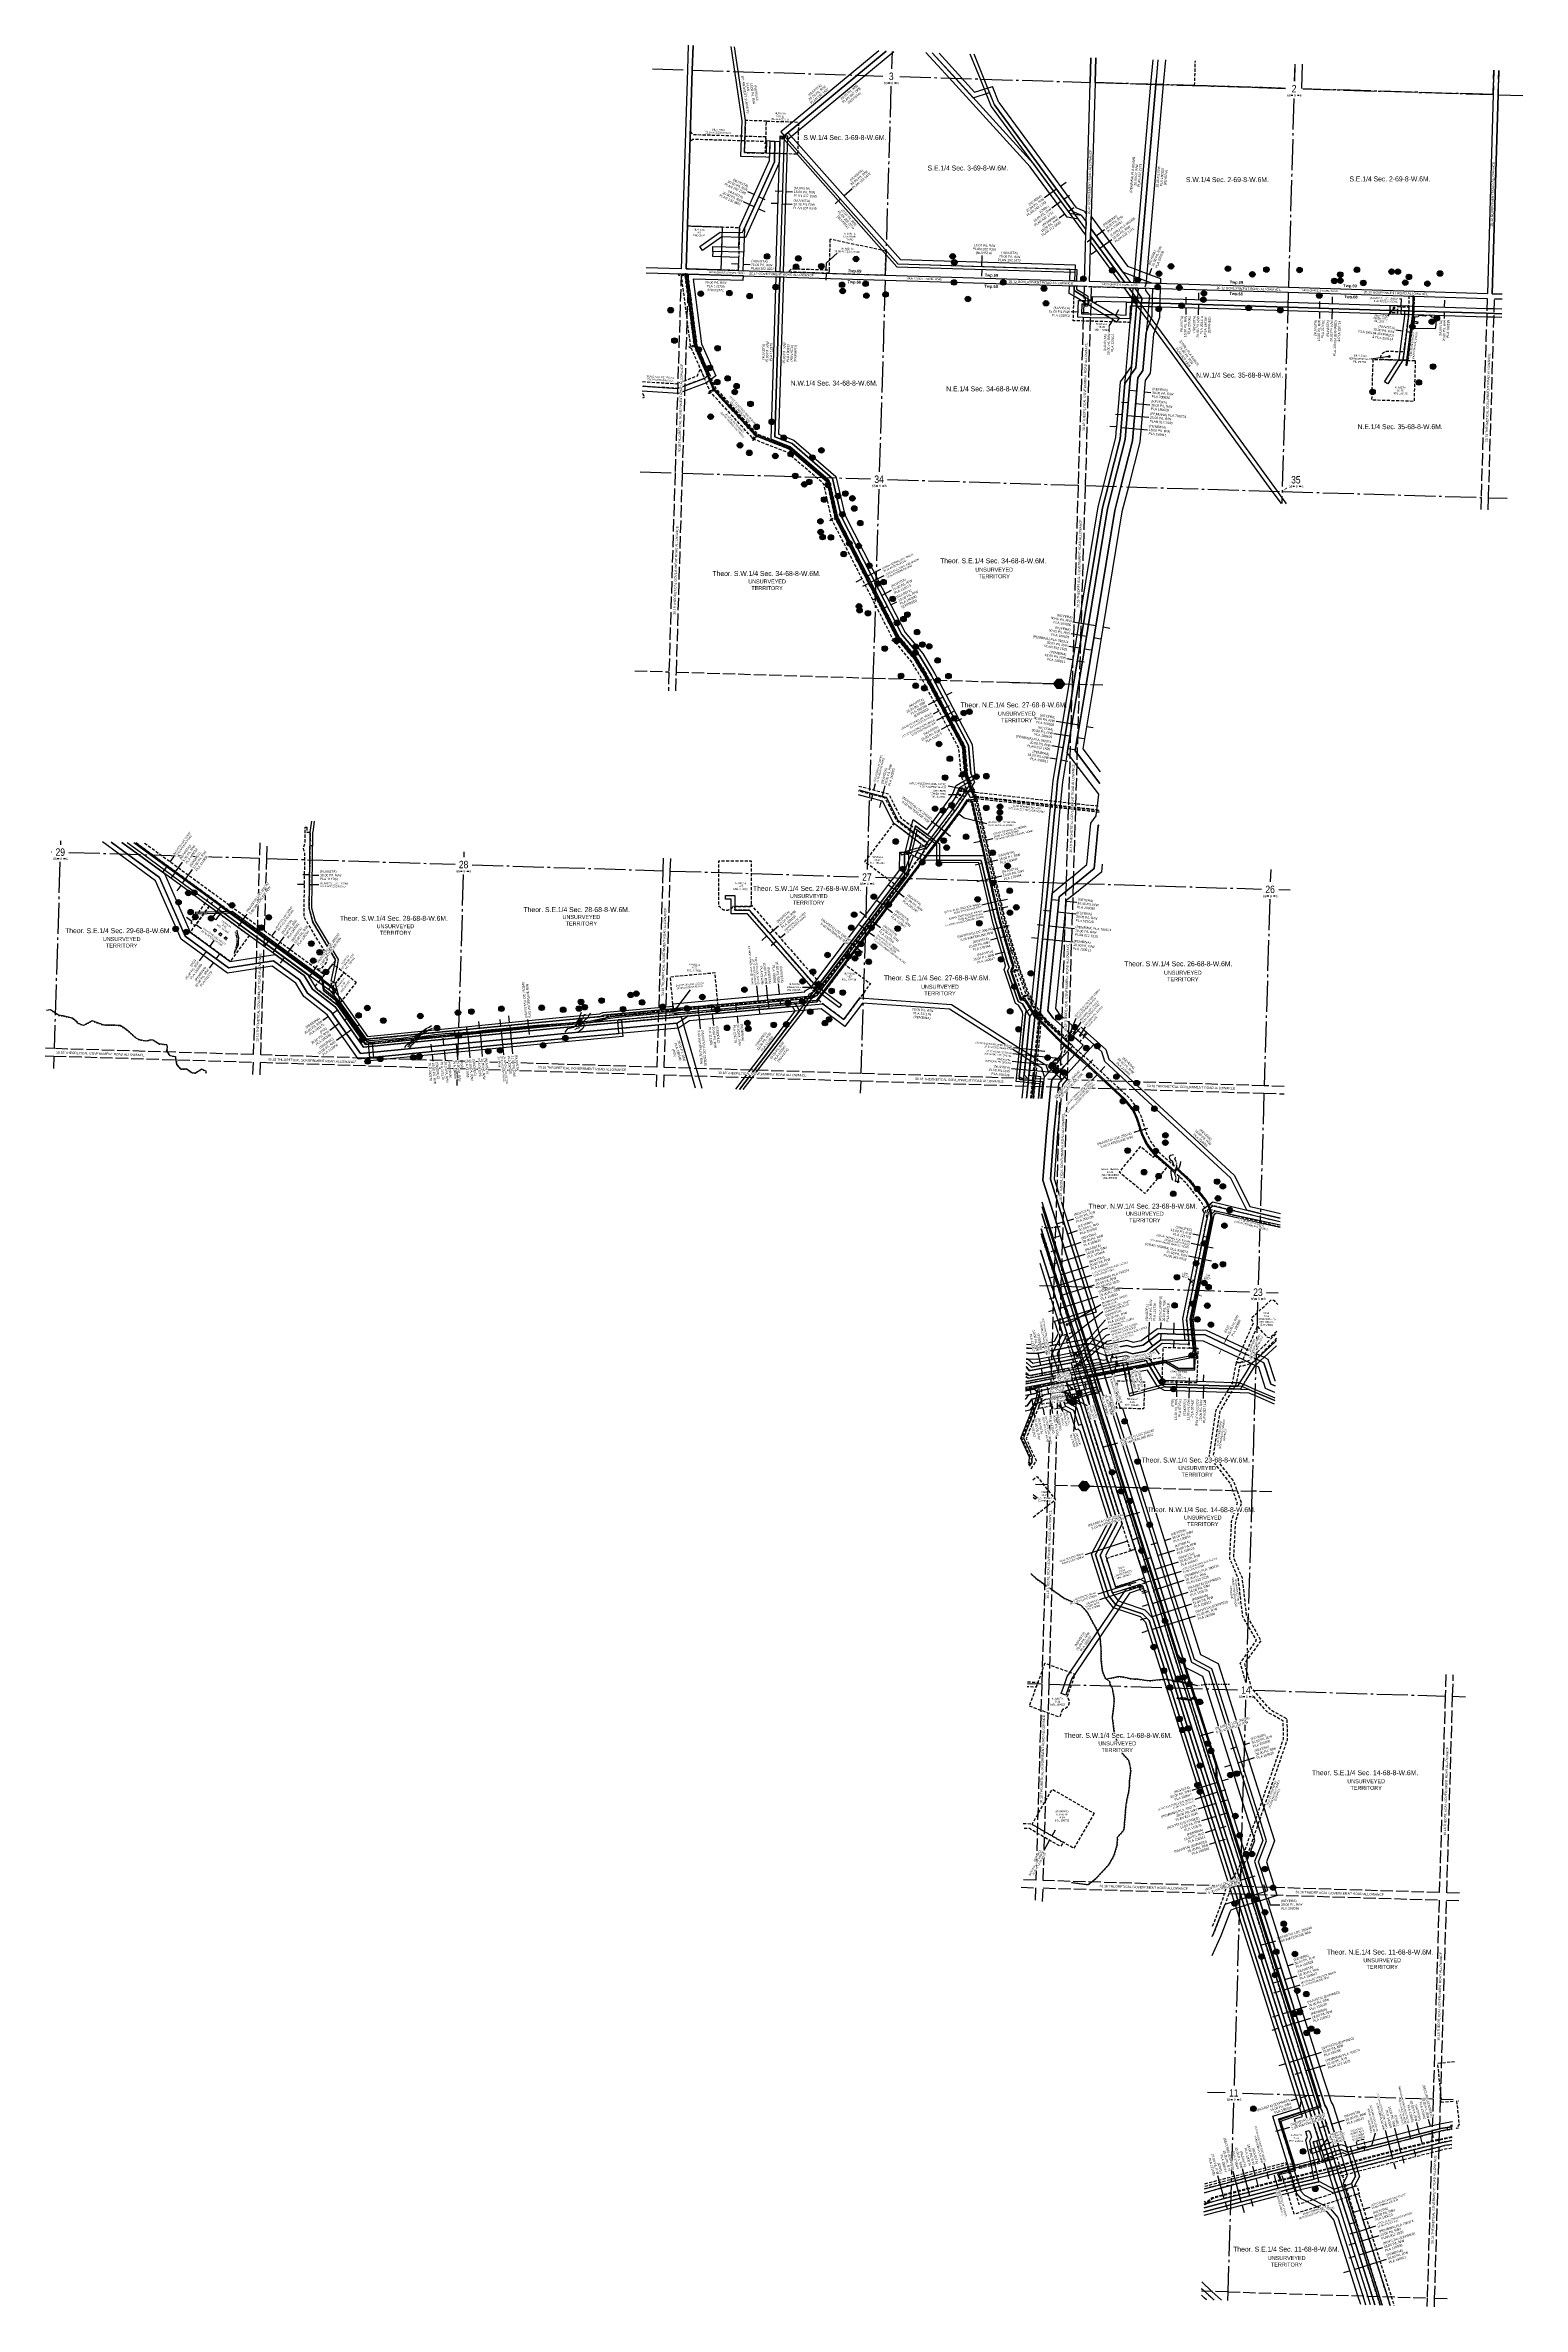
# Model space of a CAD drawing. Extents: x 360027 to 374524, y 6081760 to 6090901.
# Drawn here: x 360027 to 366000, y 6081760 to 6090901 of the extents above; entities that cross this region are included whole.
import ezdxf
from ezdxf.enums import TextEntityAlignment as Align

# ---------------------------------------------------------------- set-up
doc = ezdxf.new("R2010")
doc.units = 0
doc.header["$LTSCALE"] = 5
for name, pattern in [('CALC', [0.15, 0.075, -0.075]), ('foc-ACCESSROAD', [3.75, 2.5, -1.25]), ('foc-FLOWLINE', [3.75, 2.5, -1.25]), ('foc-QUARTERLINE', [33, 25, -3, 2, -3]), ('foc-TOPO', [1, 0.2, -0.8]), ('foc-TOPO-ephemeral', [6.25, 3.125, -0.625, 0.625, -0.625, 0.625, -0.625]), ('foc-UNSURVEYED', [12.5, 10, -2.5]), ('foc-WHEELTRACKS', [2, 0.4, -1.6]), ('PHANTOM2', [31.75, 15.875, -3.175, 3.175, -3.175, 3.175, -3.175]), ('WELLS', [0.5, 0.375, -0.125])]:
    doc.linetypes.add(name, pattern=pattern)
for name, color, linetype in [('10', 1, 'Continuous'), ('9', 3, 'Continuous'), ('ABANDONED-WS', 7, 'WELLS'), ('AS-UNDERLAY-H', 141, 'Continuous'), ('C-AR', 13, 'foc-ACCESSROAD'), ('C-EZE', 13, 'foc-FLOWLINE'), ('C-L13', 13, 'Continuous'), ('C-RW', 13, 'Continuous'), ('C-SYMBOL', 7, 'Continuous'), ('C-WS', 13, 'foc-ACCESSROAD'), ('CALC', 7, 'CALC'), ('CG-NOTES', 7, 'Continuous'), ('CORRIDOR-ID', 7, 'Continuous'), ('L-QSEC', 8, 'foc-QUARTERLINE'), ('L-SEC', 7, 'Continuous'), ('L-SECLBL', 7, 'Continuous'), ('L-UNS-T', 3, 'Continuous'), ('L-USEC', 7, 'foc-UNSURVEYED'), ('P-PROPOSED', 10, 'Continuous'), ('POWERLINE', 10, 'POWER1'), ('SECNO', 7, 'Continuous'), ('T-DRAW', 143, 'foc-TOPO-ephemeral'), ('T-LOW-AREA', 48, 'foc-TOPO'), ('T-SLOPE', 48, 'Continuous'), ('T-WATER', 160, 'Continuous'), ('T-WATER-P3', 160, 'foc-WHEELTRACKS'), ('TITLEBLOCK', 7, 'Continuous'), ('TITLEBLOCK-SHADE', 254, 'Continuous'), ('TOPO', 63, 'Continuous'), ('WELL HEAD', 7, 'Continuous')]:
    doc.layers.add(name, color=color, linetype=linetype)
for name, color, linetype, lineweight in [('C-AR-T', 13, 'Continuous', 9), ('C-RW-T', 13, 'Continuous', 9), ('C-WS-T', 13, 'Continuous', 9), ('T-TEXT', 48, 'Continuous', 18)]:
    doc.layers.add(name, color=color, linetype=linetype, lineweight=lineweight)
doc.styles.add('175L', font='ARIALN.TTF', dxfattribs={"height": 20})
doc.styles.add('80L', font='ARIALN.TTF', dxfattribs={"height": 10})
doc.styles.add('A60', font='arial.ttf', dxfattribs={"height": 7.35})
doc.styles.add('A80', font='arial.ttf', dxfattribs={"height": 9.5})
doc.styles.add('AB100', font='arialbd.ttf', dxfattribs={"height": 11.5})
doc.styles.add('foc-LtypeFont', font='ARIALN.TTF', dxfattribs={"height": 7.35})
doc.styles.add('Linetype', font='ARIALN.TTF')
doc.styles.add('SIMPLEX', font='ARIALN.TTF')
doc.styles.get("Standard").update_dxf_attribs({"font": 'ARIALN.TTF'})
doc.linetypes.add('foc-TOPO-flowdirection-NOLINE', pattern='A,0,[">",foc-LtypeFont,S=0.3,R=0,X=0,Y=-0.945],-20,[">",foc-LtypeFont,S=0.3,R=0,X=0,Y=-0.945],0', length=20)
doc.linetypes.add('POWER1', pattern='A,1.25,["P",Linetype,S=0.15,R=0,X=0.15,Y=-0.075],-0.4', length=1.65)
doc.dimstyles.get("Standard").update_dxf_attribs({"dimtxt": 0.18, "dimasz": 0.18, "dimexe": 0.18, "dimexo": 0.0625, "dimgap": 0.09, "dimtad": 0, "dimtih": 1, "dimtoh": 1, "dimdec": 4, "dimzin": 0, "dimdsep": 46, "dimtxsty": 'Standard', "dimcen": 0.09, "dimadec": 0, "dimazin": 0, "dimtfac": 1, "dimtdec": 4, "dimtofl": 0, "dimtmove": 0, "dimatfit": 3, "dimfxl": 1, "dimtolj": 1, "dimtzin": 0, "dimarcsym": 0})

# ---------------------------------------------------------------- blocks, each defined once
blk = doc.blocks.new('L-SECLBL')
at = {"layer": '9', "color": 7}
for p, q in [((-5.1, -27.8), (-12.3, -27.8)), ((20.7, -27.8), (13.5, -27.8))]:
    blk.add_line(p, q, dxfattribs=at)
at = {"layer": '10', "color": 2, "style": 'SIMPLEX'}
blk.add_attdef('SEC', text='', height=30, dxfattribs=at).set_placement((0, 0), align=Align.MIDDLE)
at = {"layer": '10', "color": 5, "style": '80L'}
blk.add_attdef('TWP', text='', height=9.5, dxfattribs=at).set_placement((-14.4, -27.4), align=Align.MIDDLE_RIGHT)
blk.add_attdef('RGE', text='', height=9.5, dxfattribs=at).set_placement((3.6, -27.4), align=Align.MIDDLE_CENTER)
blk.add_attdef('MER', text='', height=9.5, dxfattribs=at).set_placement((23.2, -27.4), align=Align.MIDDLE_LEFT)
blk = doc.blocks.new('*U418')
at = {"layer": 'AS-UNDERLAY-H'}
h = blk.add_hatch(color=256, dxfattribs=at)
h.dxf.hatch_style = 1
edge = h.paths.add_edge_path()
edge.add_arc((0, 0), 11, 0, 360)
at = {"layer": 'CG-NOTES', "color": 182}
blk.add_circle((0, 0), 11, dxfattribs=at)
at = {"color": 182, "style": '80L'}
blk.add_attdef('#', text='', height=10, dxfattribs=at).set_placement((0, 0), align=Align.MIDDLE_CENTER)

msp = doc.modelspace()

# ---------------------------------------------------------------- hatches: boundary and pattern name
at = {"layer": 'TITLEBLOCK-SHADE'}
for points in [[(364151.1, 6088318.6), (364136, 6088339.1), (364117.4, 6088339.7), (364101.1, 6088320.2), (364116.2, 6088299.7), (364134.8, 6088299.1)], [(364251.9, 6085076.5), (364236.9, 6085096.9), (364218.2, 6085097.5), (364202, 6085078), (364217, 6085057.5), (364235.7, 6085057)]]:
    msp.add_hatch(color=256, dxfattribs=at).paths.add_polyline_path(points)

# ---------------------------------------------------------------- linework, layer by layer
at = {"layer": 'ABANDONED-WS', "flags": 128}
msp.add_lwpolyline([(362763.6, 6090166), (362758.3, 6089991.2)], dxfattribs=at)
at = {"layer": 'C-AR', "flags": 128}
for points in [[(364287.3, 6087805.2), (364204.2, 6087813.9), (364192.9, 6087815.1), (364184.4, 6087816), (364162.8, 6087818.5), (364129.7, 6087822.2), (364109.8, 6087824.5), (364091.9, 6087826.5), (363791.1, 6087860.7), (363787, 6087861.2), (363766.5, 6087860.7), (363756.6, 6087881.6), (363744.4, 6087912.1), (363729.7, 6087948.7), (363720.4, 6088058.8), (363574.6, 6088333.3), (363528.9, 6088410.3), (363456.3, 6088496.1), (363206.6, 6088983.6), (363206.6, 6088983.6), (363206.6, 6088983.6), (363173.8, 6089127.9), (363024.8, 6089255.7), (362890.4, 6089308.4), (362716, 6089499.4), (362636.4, 6089682.1), (362598.3, 6089976.9), (362598.3, 6089976.9), (362618.7, 6089976.2), (362618.7, 6089976.2), (362656, 6089687.5), (362733.1, 6089510.5), (362902.1, 6089325.4), (363035.3, 6089273.2), (363191.9, 6089138.9), (363225.7, 6088990.6), (363379.5, 6088690.2), (363473.2, 6088507.3), (363545.4, 6088422), (363592.1, 6088343.1), (363740.1, 6088064.6), (363749.4, 6087953.4), (363761.9, 6087922.4), (363778, 6087882.4), (363783.3, 6087881.8), (364093.8, 6087846.7), (364111.7, 6087844.6), (364131.6, 6087842.4), (364163.5, 6087838.8), (364193.5, 6087835.4), (364206.3, 6087833.9), (364287.9, 6087825.4)], [(362441.5, 6089541.2), (362579, 6089532.4), (362584.2, 6089534.4), (362614.7, 6089545.9), (362663.2, 6089564.2), (362675.4, 6089592.7), (362691.9, 6089554.7), (362690.9, 6089553.9), (362583.1, 6089513.3), (362441, 6089522.4)], [(363315.9, 6087906.5), (363359.6, 6087895), (363436.4, 6087874.7), (363485.5, 6087778.3), (363586.7, 6087702), (363587.2, 6087701.6), (363599.1, 6087692.6), (363606.1, 6087693.6), (363620.1, 6087695.5), (363598.8, 6087667.8), (363591.6, 6087673.2), (363590.9, 6087673.8), (363590.2, 6087674.3), (363574.8, 6087686), (363469.8, 6087765.1), (363422.6, 6087857.7), (363359, 6087874.4), (363315.2, 6087886)], [(360428.5, 6087676.1), (360495.8, 6087626.9), (360619.2, 6087536.9), (360721, 6087462.6), (361155.9, 6087144.4), (361143.6, 6087128.7), (360709.1, 6087446.4), (360607.4, 6087520.8), (360460.4, 6087628), (360393.3, 6087677)], [(364880.8, 6084282.6), (364858.2, 6084361.8), (364885.4, 6084400), (364923.7, 6084453.8), (364888.9, 6084514), (364867.8, 6084550.4), (364850.4, 6084702.3), (364815.3, 6084784.7), (364823.2, 6084935.2), (364846.9, 6085008.6), (364828.5, 6085059), (364817.8, 6085088.5), (364732.7, 6085196.6), (364760.7, 6085384.8), (364803.7, 6085455.7), (364812.6, 6085470.5), (364819.1, 6085481.3), (364826.1, 6085492.8), (364826.8, 6085496), (364843.2, 6085576.8), (364863.5, 6085576.7), (364881.9, 6085581.8), (364895.1, 6085585.4), (364907.2, 6085597.5), (364922, 6085612.3), (364922.3, 6085612.6), (365005.7, 6085696)], [(365005, 6085674.2), (364936.6, 6085605.7), (364921.7, 6085590.6), (364921.3, 6085590.3), (364902.9, 6085571.9), (364865.5, 6085561.7), (364855.4, 6085561.8), (364842, 6085495.6), (364840.3, 6085487.3), (364836.2, 6085480.6), (364829.8, 6085469.9), (364820.9, 6085455.2), (364775.1, 6085379.6), (364748.5, 6085200.8), (364831.1, 6085095.9), (364844.7, 6085058.5), (364862.7, 6085008.9), (364838.1, 6084932.5), (364830.5, 6084787.4), (364865.1, 6084706.2), (364882.4, 6084555.2), (364889.7, 6084542.4), (364941.5, 6084452.9), (364884.6, 6084373), (364874.6, 6084359), (364883.3, 6084328.6), (364902.6, 6084261.1), (364910.7, 6084251.7), (364977.5, 6084174.8), (365046.4, 6084136.9), (365048.2, 6084053.4), (364953.3, 6083778.5), (364936.9, 6083731.1), (364928.8, 6083707.4), (364912.4, 6083659.9), (364881.3, 6083570), (364870.4, 6083538.3), (364865.8, 6083525.1), (364864.6, 6083521.6), (364864.3, 6083521.1), (364858.7, 6083512), (364852.3, 6083501.7), (364841.1, 6083483.6), (364828.6, 6083463.4), (364826.2, 6083459.6), (364818.2, 6083446.6), (364817.7, 6083445.8), (364811.9, 6083429.8), (364796.3, 6083387.4), (364788.1, 6083364.9), (364751.5, 6083270.9), (364745, 6083256.5)], [(364003.7, 6085162), (364015.7, 6085180.2), (364016.3, 6085181.1), (364015.8, 6085182.1), (363975.8, 6085268.6), (364032.5, 6085410.9), (364040.9, 6085431.9), (364042.2, 6085435.2), (364043.1, 6085437.5), (364040.3, 6085453.7), (364039.9, 6085456.2), (364037.2, 6085472.1), (364037, 6085473.3), (364036.8, 6085474.6), (364036.6, 6085476), (364035.8, 6085480.5), (364050.5, 6085483.4), (364051.3, 6085478.8), (364051.7, 6085476.1), (364054, 6085462.8), (364054.4, 6085460.2), (364057.5, 6085442.2), (364057.9, 6085439.8), (364058.6, 6085435.8), (364051.2, 6085417.3), (363992.2, 6085269), (364033.4, 6085179.8), (364008.9, 6085142.5)], [(363997.7, 6084285.7), (364040.6, 6084284.4), (364038.3, 6084278.2), (364033.4, 6084264.6), (363997.1, 6084265.7)], [(364746.3, 6083298.6), (364767.7, 6083352.5), (364781.1, 6083389.4), (364794.5, 6083430.3), (364802.1, 6083453.5), (364806.5, 6083460.2), (364811.5, 6083467.9), (364822.1, 6083484), (364834.8, 6083503.5), (364846.2, 6083520.9), (364851.1, 6083528.3), (364856.8, 6083544.8), (364858.2, 6083549.1), (364860, 6083554.1), (364862.8, 6083562.2), (364873.7, 6083593.9), (364904.8, 6083683.8), (364921.1, 6083731.3), (364929.3, 6083755), (364945.7, 6083802.5), (365033.2, 6084055.8), (365031.6, 6084128), (364968, 6084163), (364910.6, 6084229)], [(363980.2, 6083713.6), (364011.9, 6083712.3), (364016.2, 6083709.9), (364037.9, 6083697.4), (364067.5, 6083680.2), (364141.7, 6083637.4), (364131.7, 6083620.1), (364066.9, 6083657.5), (364037.2, 6083674.7), (364006.2, 6083692.6), (363979.6, 6083693.6)], [(365739.9, 6082481.8), (365730.9, 6082481), (365743.6, 6082497.2), (365743.8, 6082497.6), (365742.2, 6082512.2), (365733.5, 6082591.8), (365742.1, 6082592.6)], [(364712.4, 6082187), (364716.9, 6082179.7), (364744.4, 6082202.2), (365013.3, 6082272.1), (365247.4, 6082328.5), (365311.9, 6082348.8), (365428, 6082378.9), (365634.6, 6082431.8), (365714.2, 6082448.7)], [(364713.4, 6082220.3), (364806.9, 6082249.7), (364820.8, 6082253.1), (365075.7, 6082319.6), (365217.4, 6082355.5), (365296.4, 6082375.6), (365310.9, 6082379.3), (365311.9, 6082379.5), (365361.8, 6082392.2), (365366.6, 6082393.4), (365473.4, 6082420.5), (365633.5, 6082461.1), (365638.8, 6082462.5), (365663.9, 6082468.9), (365670.8, 6082470.6), (365696.7, 6082475.1), (365712.4, 6082477.8), (365715.1, 6082478.3)], [(365713.7, 6082431.7), (365680.4, 6082425.9), (365662.5, 6082421.3), (365632.1, 6082413.6), (365325.9, 6082335.9), (365324.8, 6082335.6), (365310.3, 6082331.6), (365281.4, 6082323.6), (365257.6, 6082317.1), (365252, 6082315.5), (365249.6, 6082314.9), (365247, 6082314.1), (365230.3, 6082309.5), (365214.7, 6082305.2), (365168.8, 6082292.6), (365157, 6082289.3), (365154.4, 6082288.6), (365103.1, 6082274.4), (365089.3, 6082271), (365071.8, 6082266.8), (364882.8, 6082220.8), (364819.3, 6082205.4), (364772.3, 6082191.6), (364712, 6082173.9)], [(365714.1, 6082443.5), (365635.7, 6082426.9), (365429.2, 6082374.1), (365313.1, 6082343.9), (365248.7, 6082323.7), (365014.5, 6082267.3), (364746.7, 6082197.7), (364715.7, 6082172.2), (364712.1, 6082177.9)], [(364701.7, 6081833.8), (364713.1, 6081823.2), (364751.9, 6081787.2)], [(364721.4, 6081788.1), (364700.8, 6081807.2)]]:
    msp.add_lwpolyline(points, dxfattribs=at)
for points in [[(365558.7, 6089806.2), (365535.5, 6089626.8), (365515.5, 6089627.4), (365519.9, 6089662), (365538.7, 6089807.8), (365539.9, 6089846.7), (365541.1, 6089886.8), (365561.1, 6089886.2), (365558.7, 6089806.2)], [(365539.9, 6089846.7), (365539.8, 6089841.7), (365493.8, 6089843.1), (365494, 6089848.1), (365539.9, 6089846.7)], [(361402.3, 6086870.3), (361321.1, 6086862.4), (361209.9, 6087019), (361219.6, 6087031.3), (361324.9, 6086882.8), (362106, 6086959.4), (362566.5, 6087001.4), (362591.3, 6087003.7), (363135.4, 6087053.4), (363135.4, 6087053.4), (363448.2, 6087468.4), (363448.2, 6087468.4), (363496.4, 6087532.2), (363589.7, 6087655.9), (363589.7, 6087655.9), (363660, 6087747.2), (363714.4, 6087820), (363743.5, 6087862.5), (363752, 6087874.8), (363756.6, 6087881.6), (363766.5, 6087860.7), (363730.7, 6087808.4), (363675.9, 6087735.1), (363605.6, 6087643.8), (363605.6, 6087643.8), (363576.3, 6087604.9), (363512.3, 6087520.2), (363464.2, 6087456.3), (363146, 6087034.3), (363146, 6087034.3), (363146, 6087034.3), (362107.9, 6086939.5), (361402.3, 6086870.3)], [(364023.1, 6086979.8), (363988.8, 6087036.9), (363983.7, 6087045.3), (363940.5, 6087172.4), (363929.2, 6087205.6), (363880.4, 6087373.7), (363821.4, 6087625.9), (363766.5, 6087860.7), (363787, 6087861.2), (363899.9, 6087378.2), (363948.4, 6087211.1), (364002, 6087053.8), (364037.3, 6086993.9), (364039, 6086992.1), (364147.2, 6086883.1), (364240.8, 6086802.3), (364405.2, 6086650.3), (364439.6, 6086607.3), (364457.2, 6086570.1), (364478.2, 6086504), (364495.4, 6086469.6), (364521.9, 6086432.8), (364616.6, 6086350.1), (364654.3, 6086314.7), (364719.2, 6086233.4), (364737.5, 6086199.7), (364744, 6086158.9), (364661.1, 6085751.7), (364661.1, 6085751.7), (364672.8, 6085634.3), (364672.8, 6085634.3), (364652.7, 6085634.9), (364640.9, 6085752.7), (364723.7, 6086159.3), (364718.3, 6086193.2), (364703, 6086221.7), (364639.6, 6086301.2), (364603.2, 6086335.3), (364507, 6086419.2), (364478.2, 6086459.2), (364459.6, 6086496.5), (364438.5, 6086562.8), (364422.5, 6086596.6), (364390.6, 6086636.6), (364227.5, 6086787.4), (364133.6, 6086868.4)], [(361084.6, 6087739.7), (361084.6, 6087719.8), (361098, 6087719.8), (361097.9, 6087718), (361097.5, 6087684.8), (361107.4, 6087684.8), (361107.2, 6087664.8), (361097.2, 6087664.8), (361096.7, 6087629.8), (361096.5, 6087610.8), (361096.4, 6087608.5), (361096.3, 6087597.8), (361093.7, 6087412.4), (361108.9, 6087356.8), (361201.6, 6087202.7), (361190.1, 6087188), (361155.9, 6087144.4), (361125.2, 6087166.9), (361145.1, 6087169.6), (361165.9, 6087196.1), (361167.4, 6087220.7), (361073.3, 6087377), (361076.4, 6087609.1), (361076.8, 6087635.2), (361070.5, 6087656), (361077.3, 6087674.8), (361078.2, 6087739.8), (361084.6, 6087739.7)], [(360690.3, 6087420.6), (360632.4, 6087341.5), (360616.3, 6087353.3), (360674, 6087432.2), (360681.1, 6087441.9), (360684.1, 6087445.9), (360681.9, 6087459.9), (360680.8, 6087466.9), (360709.1, 6087446.4), (360706.1, 6087442.2), (360690.3, 6087420.6), (360690.3, 6087420.6)], [(362890.7, 6087414.4), (363146.3, 6087123.6), (363147.6, 6087122), (363162, 6087111.2), (363167.6, 6087107), (363169.7, 6087105.4), (363172.8, 6087103), (363160.8, 6087087.1), (363157.6, 6087089.5), (363155.5, 6087091), (363150, 6087095.2), (363134, 6087107.3), (362872.9, 6087404.3), (362814.7, 6087404.3), (362814.7, 6087406.7), (362814.7, 6087418.9), (362815.2, 6087419), (362880.2, 6087419), (362880.2, 6087426.3), (362890.7, 6087414.4)], [(362591.3, 6087003.7), (362566.5, 6087001.4), (362566, 6087006.4), (362585.9, 6087008.2), (362591.3, 6087003.7)], [(364123.5, 6086793.8), (364110.1, 6086779), (364109.4, 6086793.1), (364132.5, 6086818.6), (364134.6, 6086820.8), (364141.3, 6086849), (364147.8, 6086856.1), (364155.4, 6086849.6), (364150.5, 6086844.2), (364143.7, 6086816.1), (364132.1, 6086803.2), (364123.5, 6086793.8)], [(364164.5, 6086877), (364160, 6086872), (364148.7, 6086881.8), (364165.2, 6086900), (364170.6, 6086905.9), (364188.4, 6086925.5), (364199.5, 6086915.4), (364181.7, 6086896), (364164.5, 6086877)], [(364190, 6085591.4), (364180.1, 6085589.6), (364175.5, 6085604), (364172.5, 6085613.8), (364164.9, 6085637.8), (364158.8, 6085657), (364152, 6085678.4), (364149, 6085687.9), (364158.5, 6085690.9), (364168.7, 6085658.9), (364174.7, 6085639.7), (364180.9, 6085620.3), (364182.4, 6085615.6), (364185.4, 6085605.9), (364190, 6085591.4)], [(364209.1, 6085531.1), (364199.2, 6085529.2), (364196.2, 6085538.7), (364192.5, 6085550.3), (364190.1, 6085558), (364184, 6085577.2), (364193.9, 6085579.1), (364195.4, 6085574.3), (364198.5, 6085564.7), (364200, 6085559.9), (364202.4, 6085552.2), (364206.1, 6085540.6), (364209.1, 6085531.1)], [(364362.6, 6085563.5), (364357.7, 6085562.6), (364356.3, 6085569.5), (364354.2, 6085580.6), (364359.1, 6085581.5), (364361.3, 6085570.4), (364362.6, 6085563.5)], [(364418.3, 6084817.2), (364414.6, 6084816.1), (364380.2, 6084924.5), (364332.8, 6085074), (364311.6, 6085140.8), (364310, 6085145.7), (364249.2, 6085337.9), (364244.8, 6085352.1), (364235.6, 6085381), (364221.7, 6085425), (364219.4, 6085432.3), (364217.8, 6085437.3), (364217.1, 6085439.4), (364214.8, 6085446.8), (364213.5, 6085451), (364212.7, 6085453.3), (364210.2, 6085461.5), (364209.4, 6085463.8), (364207.4, 6085470.2), (364206.6, 6085472.5), (364204.1, 6085480.6), (364203.4, 6085483), (364201.3, 6085489.4), (364200.6, 6085491.7), (364196.8, 6085503.8), (364196.1, 6085506), (364193, 6085515.7), (364212.8, 6085519.5), (364215.9, 6085509.7), (364216.5, 6085507.6), (364220.4, 6085495.4), (364221.1, 6085493.2), (364223.1, 6085486.7), (364223.9, 6085484.4), (364229.2, 6085467.5), (364229.9, 6085465.2), (364233.8, 6085452.9), (364236.9, 6085443.2), (364241.5, 6085428.8), (364254.7, 6085387), (364259.2, 6085372.7), (364263.8, 6085358.1), (364268.3, 6085344.1), (364330.7, 6085146.9), (364354, 6085073.4), (364433.6, 6084822.1), (364418.3, 6084817.2)], [(364052.1, 6085392.5), (364040.4, 6085390.2), (364043.4, 6085397.8), (364047, 6085406.7), (364075.8, 6085412.1), (364090, 6085414.7), (364093.9, 6085415.5), (364098.3, 6085401.2), (364089.5, 6085399.5), (364052.1, 6085392.5)], [(364408.6, 6084686.2), (364414.7, 6084667.2), (364447.9, 6084677.7), (364449.4, 6084673), (364411.4, 6084660.9), (364409.9, 6084665.7), (364403.9, 6084684.7), (364408.6, 6084686.2)], [(365366.6, 6082393.4), (365361.8, 6082392.2), (365359.3, 6082401.9), (365358.1, 6082406.6), (365363, 6082407.8), (365364.2, 6082403.1), (365366.6, 6082393.4)]]:
    msp.add_lwpolyline(points, close=True, dxfattribs=at)
at = {"layer": 'C-AR-T', "flags": 128}
msp.add_lwpolyline([(365509.5, 6089875.1), (365501.3, 6089875.4)], dxfattribs=at)
at = {"layer": 'C-EZE', "flags": 128}
for points in [[(362624.3, 6089973.7), (362661.1, 6089688.9), (362737.6, 6089513.4), (362905.2, 6089329.9), (363038.1, 6089277.8), (363196.6, 6089141.7), (363230.7, 6088992.4), (363384.2, 6088692.6), (363477.6, 6088510.3), (363549.7, 6088425), (363596.7, 6088345.7), (363745.2, 6088066.1), (363754.6, 6087954.7), (363754.6, 6087954.7), (363754.6, 6087954.7), (363754.6, 6087954.7), (363778.8, 6087894.4), (363781.2, 6087888.4), (363789.6, 6087867.5), (363791.1, 6087860.7), (363792.4, 6087855), (363792.6, 6087854.4), (363870.4, 6087522.5), (363906.6, 6087368.2), (363966.4, 6087167), (364002.8, 6087065.2), (364016, 6087043.6), (364031.5, 6087018.1), (364046.1, 6086994), (364045.2, 6086984.9), (364044.4, 6086976.7), (364029.7, 6087000.8), (364028.2, 6087003.3), (364014.2, 6087026.3), (363994.8, 6087058.1), (363981.3, 6087051.7), (363974.4, 6087048.5), (363971.8, 6087053.9), (363978.7, 6087057.1), (363992.3, 6087063.5), (363957.5, 6087160.8), (363943.3, 6087155.9), (363938.3, 6087154.1), (363936.4, 6087159.8), (363941.3, 6087161.8), (363955.6, 6087166.5), (363896.5, 6087365.6), (363859.6, 6087522.9), (363780.6, 6087861.9), (363771.9, 6087883.3), (363765.9, 6087898.4), (363745.4, 6087949.4), (363745.4, 6087949.4), (363723, 6087944.1), (363721.6, 6087949.9), (363744, 6087955.2), (363735, 6088063.1), (363587.5, 6088340.5), (363541.1, 6088418.9), (363470.7, 6088502.1), (363453.6, 6088490.7), (363450.3, 6088495.7), (363467.4, 6088507.1), (363374.8, 6088687.8), (363222.1, 6088986.1), (363200, 6088978.3), (363198, 6088983.9), (363220.1, 6088991.7), (363187.2, 6089136), (363032.6, 6089268.6), (362901.7, 6089319.9), (362887.3, 6089303.1), (362882.7, 6089307), (362896.8, 6089323.4), (362730.7, 6089505.4), (362710.1, 6089492.2), (362706.9, 6089497.2), (362727.5, 6089510.4), (362652.2, 6089683.2), (362632.3, 6089676.3), (362630.3, 6089681.9), (362650.5, 6089688.9), (362614.2, 6089970.3), (362614.2, 6089970.3), (362587.8, 6089969.7), (362587.6, 6089975.7), (362613.9, 6089976.3), (362613.9, 6089976.4), (362624.4, 6089976.1), (362624.3, 6089973.7)], [(363721.5, 6087883.8), (363721.5, 6087883.8), (363721.6, 6087898.8), (363765.9, 6087898.4), (363771.9, 6087883.3), (363721.5, 6087883.8)], [(364135.2, 6086906.8), (364150.1, 6086893.5), (364165.2, 6086910.1), (364165.5, 6086910.2), (364166.2, 6086909.8), (364172.7, 6086908.3), (364188.2, 6086904.6), (364187.8, 6086902.6), (364185.8, 6086894.4), (364182.7, 6086895.1), (364181.3, 6086895.4), (364168.8, 6086898.4), (364165, 6086894.3), (364153.2, 6086881.3), (364150.9, 6086878.7), (364134.8, 6086893.1), (364076.6, 6086945), (364054.1, 6086968.5), (364054.6, 6086973.1), (364055.4, 6086980.9), (364055.5, 6086982.2), (364083.9, 6086952.5), (364135.2, 6086906.8)], [(364221.4, 6085564.5), (364205, 6085561), (364202.8, 6085576.3), (364217, 6085578.4), (364221.4, 6085564.5)], [(364235.2, 6085558.4), (364232.2, 6085557.9), (364229.9, 6085565.1), (364233.8, 6085565.9), (364235.2, 6085558.4)]]:
    msp.add_lwpolyline(points, close=True, dxfattribs=at)
at = {"layer": 'C-EZE', "elevation": -760.7, "flags": 128}
msp.add_lwpolyline([(363781.2, 6087888.4), (363779.2, 6087893.4), (363778.8, 6087894.4), (363782, 6087894.4), (363782, 6087888.4), (363781.2, 6087888.4)], close=True, dxfattribs=at)
at = {"layer": 'C-EZE', "flags": 128}
for points in [[(364287.1, 6087800.1), (364277.1, 6087801.2), (364258.5, 6087803.2), (364203.7, 6087809.2), (364192.8, 6087810.4), (364183.9, 6087811.4), (364162.7, 6087813.7), (364141.1, 6087816.1), (364129.2, 6087817.4), (364109.3, 6087819.6), (364091.4, 6087821.6), (363871.3, 6087845.8), (363792.6, 6087854.4), (363792.4, 6087855), (363791.1, 6087860.7), (363790.2, 6087865), (364092.4, 6087832), (364110.3, 6087830.1), (364130.2, 6087827.9), (364163, 6087824.3), (364193.1, 6087821), (364278.5, 6087811.6), (364287.5, 6087810.6)], [(364011.4, 6086644.4), (364016.2, 6086693.2), (364017.4, 6086705.8), (364018.4, 6086715.8), (364019.1, 6086723.3), (364020.4, 6086735.7), (364025.3, 6086785.8), (364027.5, 6086808.1), (364030.4, 6086837.5), (364042.4, 6086957), (364044.4, 6086976.7), (364045.2, 6086984.9), (364046.1, 6086994), (364048.7, 6086990), (364055.4, 6086980.9), (364054.6, 6086973.1), (364052, 6086946.9), (364040.9, 6086836.4), (364037.4, 6086801.8), (364035.2, 6086779.5), (364030.8, 6086734.6), (364029.7, 6086722.9), (364028.8, 6086714.7), (364027.9, 6086704.8), (364027.4, 6086699.8), (364026.7, 6086692.9), (364021.9, 6086644.1)], [(364053.5, 6086116.6), (364106.2, 6085950.2), (364126.8, 6085885), (364170.4, 6085747.1), (364219.9, 6085596.8), (364266.6, 6085448.9), (364648.3, 6084244.2), (364759.7, 6083895.3), (364909.3, 6083423.2), (364918.4, 6083394.6), (365181, 6082566.2), (365189.7, 6082552.5), (365229.8, 6082425.9), (365364, 6081981.4), (365421, 6081801.6), (365432.2, 6081766.5)], [(365423.4, 6081766.7), (365215.4, 6082422.7), (365170.7, 6082563.5), (364908.2, 6083391.4), (364632.8, 6084260.1), (364260.1, 6085442.1), (364052.9, 6086097)], [(363991.6, 6085535.5), (364002.6, 6085528), (364017.4, 6085525), (364093.7, 6085539.6), (364120.7, 6085544.7), (364124.1, 6085545.4), (364138.5, 6085548.1), (364165.4, 6085553.3), (364180.2, 6085556.1), (364190.1, 6085558), (364200, 6085559.9), (364221.4, 6085564.5), (364223.9, 6085556.5), (364202.4, 6085552.2), (364192.5, 6085550.3), (364182.7, 6085548.4), (364167.8, 6085545.5), (364141, 6085540.4), (364123.8, 6085537.1), (364123.2, 6085537), (364093.5, 6085531.3), (364000.6, 6085513.5), (363991.3, 6085519.9)], [(364714.3, 6082247.4), (364821.4, 6082275.6), (365049.9, 6082335.7), (365060.4, 6082338.4), (365068.5, 6082336.7), (365083.1, 6082333.5), (365100.2, 6082329.8), (365164.2, 6082345.7), (365175.6, 6082349.1), (365189.9, 6082353.3), (365198.6, 6082355.9), (365214.1, 6082360.5), (365230.7, 6082365.3), (365233.1, 6082357.8), (365233.9, 6082355.3), (365217.3, 6082350.4), (365201.8, 6082345.9), (365167, 6082335.6), (365100.3, 6082319.1), (365094.7, 6082320.3), (365093.1, 6082320.6), (365072.1, 6082325.2), (365060.6, 6082327.6), (365053.1, 6082325.7), (364821.1, 6082264.7), (364713.9, 6082236.5)], [(365712.8, 6082401.1), (365686.7, 6082396.5), (365661.6, 6082390.2), (365631.2, 6082382.4), (365333.7, 6082307), (365319.4, 6082303), (365288.3, 6082294.4), (365266.6, 6082288.5), (365263.6, 6082298), (365262.1, 6082302.8), (365285.9, 6082309.3), (365314.8, 6082317.3), (365329.3, 6082321.3), (365329.8, 6082321.4), (365631.6, 6082398), (365662, 6082405.7), (365683.5, 6082411.2), (365713.2, 6082416.4)], [(364714.6, 6082257.3), (364821.7, 6082285.5), (365041.6, 6082343.3), (365044.4, 6082334.2), (365047.5, 6082324.2), (365051.9, 6082310.3), (365052.3, 6082309.2), (365065.1, 6082269), (365066.2, 6082265.4), (365069.6, 6082254.7), (365074.2, 6082240.4), (365078.7, 6082226.1), (365094.9, 6082175), (365322.3, 6082246.9), (365329.1, 6082249.1), (365339.1, 6082217.8), (365322.2, 6082212.4), (365293.6, 6082203.4), (365285.7, 6082200.8), (365283.1, 6082200), (365266.7, 6082194.8), (365251.3, 6082189.9), (365193.2, 6082171.5), (365168.9, 6082163.8), (365076.4, 6082134.4), (365049.7, 6082218.4), (365045.2, 6082232.7), (365040.7, 6082247), (365037.1, 6082258.3), (365036.1, 6082261.4), (365023.4, 6082301.6), (365022.9, 6082303.1), (365018.6, 6082316.6), (364821.1, 6082264.6), (364713.9, 6082236.5)], [(365463.9, 6081765.5), (365452.8, 6081800.7), (365322.2, 6082212.4), (365336.5, 6082217), (365468.6, 6081800.2), (365479.8, 6081765)]]:
    msp.add_lwpolyline(points, dxfattribs=at)
at = {"layer": 'C-L13'}
for p, q in [((363612.6, 6090870), (363777.9, 6090688.5)), ((363640.4, 6090869.1), (363784.1, 6090711.4)), ((363777.9, 6090688.5), (363844.7, 6090708.9)), ((363784.1, 6090711.4), (363856.3, 6090733.4)), ((363864.3, 6090660.3), (363844.7, 6090708.9)), ((363881.9, 6090669.7), (363856.3, 6090733.4)), ((363864.3, 6090660.3), (364034.7, 6090429.1)), ((363881.9, 6090669.7), (364050.8, 6090440.6)), ((364034.7, 6090429.1), (364182.4, 6090227.4)), ((364050.8, 6090440.6), (364195.2, 6090243.7)), ((364214.6, 6090213.9), (364182.4, 6090227.4)), ((364227.4, 6090230.2), (364195.2, 6090243.7)), ((364227.4, 6090230.2), (364235.5, 6090219.2)), ((364214.6, 6090213.9), (364234.5, 6090186.7))]:
    msp.add_line(p, q, dxfattribs=at)
at = {"layer": 'C-L13', "flags": 128}
for points in [[(363612.5, 6090869.9), (363694.2, 6090780.4), (364020.7, 6090422.8), (364167.8, 6090221.9), (364214.6, 6090213.9), (364234.5, 6090186.7), (364233.6, 6090157.4), (364204.4, 6090197.4), (364157.9, 6090205.4), (364008.3, 6090409.7), (363680.9, 6090768.3), (363587.4, 6090870.6)], [(363765.4, 6090865.5), (363806.2, 6090764.4), (363851.1, 6090652.9), (364022.6, 6090420.2), (364232.9, 6090133.1), (364233.6, 6090157.4), (364034.7, 6090429.1), (363864.3, 6090660.3), (363822.6, 6090763.8), (363781.8, 6090865)], [(364525.3, 6090842.1), (364516.7, 6090742.2), (364447.3, 6089940.4), (364427.3, 6089941), (364496.7, 6090742.8), (364505.3, 6090842.1)]]:
    msp.add_lwpolyline(points, dxfattribs=at)
at = {"layer": 'C-RW'}
msp.add_lwpolyline([(362798.2, 6090895.2), (362842.6, 6090595.6), (362838.2, 6090452.1), (362940.7, 6090448.9), (362955.7, 6090448.5), (362957.7, 6090513), (362942.7, 6090513.5), (362941.2, 6090463.9), (362853.7, 6090466.6), (362857.6, 6090596.5), (362845.2, 6090680.3), (362813.4, 6090894.7)], dxfattribs=at)
at = {"layer": 'C-RW', "flags": 128}
for points in [[(363396.5, 6090877.3), (363001.1, 6090550.4), (363013.9, 6090535), (363426.8, 6090876.3)], [(363426.7, 6090876.3), (363013.9, 6090535), (363027.1, 6090520), (363456.9, 6090875.3)], [(364555.3, 6090841.2), (364546.7, 6090741.2), (364480.6, 6089978.2), (364478, 6089947.1), (364477.3, 6089939.5), (364447.3, 6089940.4), (364448.8, 6089958.2), (364451.5, 6089989.3), (364516.7, 6090742.2), (364518.9, 6090768.3)], [(365078.5, 6090824.3), (365076.4, 6090755.3)], [(365108.5, 6090823.4), (365105.5, 6090725.7)], [(362441, 6089522.4), (362583.1, 6089513.3), (362583.1, 6089513.3), (362690.9, 6089553.9), (362712.7, 6089570.4), (362661.1, 6089688.9), (362624.3, 6089973.7), (362624.4, 6089976.1), (362848.2, 6089969.2), (362847.6, 6089949.2), (362646.8, 6089955.4), (362680.6, 6089694.3), (362737.4, 6089564), (362700.7, 6089536.2), (362586.2, 6089493), (362586.2, 6089493), (362440.5, 6089502.4)], [(363976.4, 6086645.5), (363981.2, 6086694.2), (363982.7, 6086709.3), (363983.2, 6086714.5), (363977.9, 6086719.8), (363973, 6086724.7), (363964.7, 6086733), (363966.6, 6086752.8), (363973.3, 6086819.1), (363975.5, 6086841.4), (363990.2, 6086987.1), (363995.5, 6086993.2), (364005.8, 6087005), (364008, 6087007.6), (364012.9, 6087013.1), (364014.2, 6087026.3), (364015, 6087034.5), (364016, 6087043.6), (364055.3, 6087435.4), (364062.9, 6087516.6), (364091.4, 6087821.6), (364091.9, 6087826.5), (364092.4, 6087832), (364093.8, 6087846.7), (364101.3, 6087926.8), (364165.8, 6088318.2), (364180.8, 6088409), (364217.7, 6088633.5), (364283.8, 6089034.3), (364305.1, 6089118.7), (364317.8, 6089168.9), (364355, 6089315.2), (364358.1, 6089351.8), (364358.5, 6089355.6), (364374.4, 6089540.1), (364395.1, 6089569.7), (364418, 6089602.4), (364439, 6089845.3), (364439.5, 6089850.6), (364440.2, 6089860.2), (364441.5, 6089873.3), (364436.3, 6089880.4), (364423.5, 6089897.8), (364407, 6089920.4), (364425.4, 6089919.8), (364429.8, 6089919.7), (364443.8, 6089900.6), (364459.1, 6089879.7), (364460, 6089878.5), (364458.3, 6089859.7), (364457.6, 6089851.2), (364457.4, 6089849), (364457, 6089844.7), (364455.6, 6089828.5), (364435.5, 6089596.8), (364435.5, 6089596.1), (364414.9, 6089566.6), (364391.9, 6089533.8), (364372.5, 6089310), (364323.7, 6089118.2), (364301.4, 6089030.6), (364213.6, 6088497.8), (364183.9, 6088317.7), (364176.6, 6088273.4), (364119.2, 6087924.5), (364111.8, 6087845.7), (364111.7, 6087844.6), (364110.3, 6087830.1), (364109.9, 6087825.7), (364109.8, 6087824.5), (364109.3, 6087819.6), (364109.2, 6087817.9), (364107.3, 6087798), (364080.9, 6087516.1), (364073.2, 6087433.6), (364031.5, 6087018.1), (364030.6, 6087009), (364030.2, 6087005.6), (364007.8, 6086976), (363994.6, 6086843.9), (363984, 6086739.1), (363999.3, 6086723.9), (364001.9, 6086721.3), (364001.5, 6086717.5), (364000.5, 6086707.5), (364000, 6086702.5), (363999.1, 6086693.7), (363994.3, 6086644.9)], [(363994.3, 6086644.9), (363995.3, 6086654.2), (364014.5, 6086841.9), (364027.6, 6086972.3), (364029.7, 6087000.8), (364030.2, 6087005.6), (364030.6, 6087009), (364031.5, 6087018.1), (364073.2, 6087433.6), (364080.9, 6087516.1), (364107.3, 6087798), (364109.2, 6087817.9), (364109.3, 6087819.6), (364109.8, 6087824.5), (364109.9, 6087825.7), (364110.3, 6087830.1), (364111.7, 6087844.6), (364111.8, 6087845.7), (364119.2, 6087924.5), (364176.6, 6088273.4), (364183.9, 6088317.7), (364213.6, 6088497.8), (364301.4, 6089030.6), (364323.7, 6089118.2), (364372.5, 6089310), (364391.9, 6089533.8), (364395.1, 6089569.7), (364413.3, 6089780.2), (364414.6, 6089795.1), (364419, 6089845.9), (364420.3, 6089860.8), (364421.5, 6089875.1), (364422, 6089880.8), (364423.5, 6089897.8), (364425.4, 6089919.8), (364429.8, 6089919.7), (364445.4, 6089919.2), (364443.8, 6089900.6), (364442.1, 6089880.2), (364441.5, 6089873.3), (364440.2, 6089860.2), (364439.5, 6089850.6), (364439, 6089845.3), (364418, 6089602.4), (364414.9, 6089566.6), (364392.3, 6089306.7), (364344.2, 6089117.5), (364321, 6089026.5), (364209.1, 6088347), (364204.1, 6088317), (364172.1, 6088122.7), (364169.2, 6088105.4), (364158.6, 6088040.8), (364139, 6087922), (364131.7, 6087843.5), (364131.6, 6087842.4), (364130.2, 6087827.9), (364129.8, 6087823.5), (364129.7, 6087822.2), (364129.2, 6087817.4), (364101, 6087515.5), (364097.1, 6087474), (364093.1, 6087431.7), (364047.5, 6086970.3), (364034.4, 6086839.9), (364015.3, 6086653.5), (364014.4, 6086644.3)], [(364057.6, 6086643), (364061.6, 6086683.3), (364062.5, 6086691.8), (364065.9, 6086721.8), (364067.1, 6086731.6), (364082.5, 6086748.6), (364093.3, 6086760.5), (364103.4, 6086771.6), (364110.1, 6086779), (364123.5, 6086793.8), (364132.1, 6086803.2), (364143.7, 6086816.1), (364163.3, 6086837.7), (364167.2, 6086841.9), (364180.6, 6086856.8), (364164.3, 6086871.3), (364134.9, 6086897.6), (364079, 6086947.5), (364055.4, 6086980.9), (364049.3, 6086989.2), (364093.1, 6087431.7), (364097.1, 6087474), (364129.7, 6087500.3), (364146.6, 6087514.1), (364153.8, 6087519.9), (364184.7, 6087545.1), (364238.3, 6087588.7), (364254.1, 6087757), (364275.2, 6087785.9), (364277.1, 6087801.2), (364277.8, 6087806.2), (364278.5, 6087811.6), (364280.3, 6087826.2), (364286.3, 6087872.9), (364198.2, 6087988.7), (364169.2, 6088026.9), (364165.2, 6088032.2), (364158.6, 6088040.8), (364169.2, 6088105.4), (364172.1, 6088122.7), (364204.1, 6088317), (364209.1, 6088347), (364321, 6089026.5), (364344.2, 6089117.5), (364392.3, 6089306.7), (364414.9, 6089566.6), (364435.5, 6089596.1), (364435.5, 6089596.8), (364455.6, 6089828.5), (364457, 6089844.7), (364457.4, 6089849), (364457.6, 6089851.2), (364458.3, 6089859.7), (364460, 6089878.5), (364459.1, 6089879.7), (364443.8, 6089900.6), (364445.4, 6089919.2), (364475.5, 6089918.3), (364474.7, 6089909.2), (364490.8, 6089887.1), (364490.1, 6089878.7), (364488.4, 6089858.8), (364487.1, 6089843.8), (364484.5, 6089814.4), (364482.5, 6089791.7), (364477.9, 6089738.6), (364464.7, 6089586.2), (364464.7, 6089585.5), (364444, 6089556), (364422, 6089301.6), (364374.9, 6089116.6), (364350.4, 6089020.3), (364234.4, 6088316.1), (364202.2, 6088121), (364198.8, 6088100.5), (364190.3, 6088048.7), (364199.6, 6088036.4), (364290.7, 6087916.6)], [(364290.7, 6087916.6), (364199.6, 6088036.4), (364190.3, 6088048.7), (364198.8, 6088100.5), (364202.2, 6088121), (364234.4, 6088316.1), (364350.4, 6089020.3), (364374.9, 6089116.6), (364422, 6089301.6), (364444, 6089556), (364464.7, 6089585.5), (364464.7, 6089586.2), (364477.9, 6089738.6), (364491.9, 6089778.9), (364497.9, 6089796.1), (364501.3, 6089805.9), (364502.4, 6089843.4), (364502.9, 6089858.4), (364503.5, 6089878.3), (364504.7, 6089917.4), (364534.6, 6089916.5), (364533.5, 6089877.4), (364532.9, 6089857.5), (364532.4, 6089842.5), (364531.1, 6089800.5), (364519.4, 6089766.6), (364513.5, 6089749.4), (364507.5, 6089732.3), (364493.8, 6089574.9), (364473.2, 6089545.4), (364451.7, 6089296.6), (364405.6, 6089115.7), (364379.8, 6089014.2), (364264.6, 6088315.2), (364222, 6088056.6), (364292.1, 6087964.3)], [(365915.1, 6089800.1), (365883.5, 6089801), (365853.4, 6089802), (365558, 6089811.1), (365553, 6089811.2), (365538, 6089811.7), (365523, 6089812.2), (365508.1, 6089812.7), (365049, 6089827), (364532.4, 6089842.5), (364502.4, 6089843.4), (364487.1, 6089843.8), (364462.4, 6089844.6), (364457.6, 6089844.7), (364457, 6089844.7), (364443.5, 6089845.1), (364439, 6089845.3), (364419, 6089845.9), (364412.8, 6089846.1), (364411.3, 6089794.7), (364366.9, 6089796), (364333.1, 6089797), (364253.1, 6089799.4), (364222.9, 6089800.3), (364201.4, 6089801), (364203.4, 6089869), (364214.3, 6089868.7), (364225, 6089868.4), (364231.8, 6089868.2), (364241.8, 6089867.9), (364245.4, 6089867.7), (364245, 6089852.8), (364241.3, 6089852.6), (364240.5, 6089852.9), (364231.3, 6089853.2), (364224.5, 6089853.4), (364218, 6089853.6), (364216.8, 6089815.5), (364223.4, 6089815.3), (364253.5, 6089814.4), (364307, 6089812.8), (364347.7, 6089811.6), (364396.7, 6089810.1), (364398.3, 6089861.5), (364420.3, 6089860.8), (364428.1, 6089860.6), (364432.3, 6089860.5), (364440.2, 6089860.2), (364451.2, 6089859.9), (364458.3, 6089859.7), (364488.4, 6089858.8), (364488.9, 6089858.8), (364502.9, 6089858.4), (364518.4, 6089857.9), (364532.9, 6089857.5), (365049.5, 6089842), (365049.8, 6089842), (365463.4, 6089829), (365493.4, 6089828.1), (365518.1, 6089827.3), (365523.5, 6089827.2), (365538.5, 6089826.7), (365553.5, 6089826.2), (365558.5, 6089826.1), (365853.8, 6089817), (365884, 6089816), (365915.4, 6089815.1)], [(365024.1, 6089048.1), (364987.6, 6089098.2), (364572.1, 6089669.2), (364439.5, 6089850.6), (364421.5, 6089875.1), (364388.1, 6089920.9), (364407, 6089920.4), (364423.5, 6089897.8), (364441.5, 6089873.3), (364713.1, 6089501.7), (365006.6, 6089097.6), (365026.2, 6089070.6), (365028.2, 6089067.9), (365043, 6089047.5)], [(365915.4, 6089815.1), (365884, 6089816), (365853.8, 6089817), (365558.5, 6089826.1), (365553.5, 6089826.2), (365538.5, 6089826.7), (365523.5, 6089827.2), (365518.1, 6089827.3), (365493.4, 6089828.1), (365463.4, 6089829), (365464, 6089849), (365494, 6089848.1), (365539.1, 6089846.7), (365553.8, 6089846.2), (365559.1, 6089846.1), (365854.4, 6089837), (365884.6, 6089836), (365915.8, 6089835.1)], [(363315.4, 6087891.1), (363359.1, 6087879.6), (363426.1, 6087862), (363473.7, 6087768.4), (363577.7, 6087690), (363587.3, 6087682.8), (363593.9, 6087677.8), (363584.7, 6087659.6), (363581.6, 6087653.5), (363581.3, 6087652.9), (363570.2, 6087631), (363568.8, 6087628.2), (363561.2, 6087613.1), (363542.6, 6087620.7), (363551.7, 6087638.6), (363555.4, 6087646), (363561.6, 6087658.2), (363567.1, 6087669), (363568.5, 6087671.9), (363481.9, 6087737.2), (363458, 6087755.2), (363412.3, 6087844.9), (363358.5, 6087859.1), (363314.8, 6087870.6)], [(361114.4, 6087764.6), (361108.2, 6087719.8), (361107.8, 6087717.2), (361106.4, 6087608.2), (361103.8, 6087413.7), (361118.1, 6087360.7), (361211.5, 6087205.7), (361205.3, 6087174.7), (361193.3, 6087115.4), (361183.5, 6087117.4), (361196.5, 6087181.6), (361200.9, 6087203.8), (361199.4, 6087206.4), (361108.9, 6087356.8), (361093.7, 6087412.4), (361096.4, 6087608.5), (361096.5, 6087610.8), (361097.9, 6087718), (361098.1, 6087719.8), (361104.4, 6087764.7)], [(364745, 6083256.5), (364751.5, 6083270.9), (364788.1, 6083364.9), (364796.3, 6083387.4), (364833.3, 6083399.1), (364847.6, 6083403.6), (364855.5, 6083406.1), (364864.8, 6083409.1), (364880.1, 6083413.9), (364896.6, 6083419.2), (364899.2, 6083420), (364907.1, 6083422.5), (364919.9, 6083426.5), (364926.2, 6083428.5), (364954.7, 6083437.6), (364969, 6083442.1), (364964.8, 6083455.3), (364932, 6083559), (364964.7, 6083643.8), (364936.9, 6083731.1), (364929.3, 6083755), (364871.5, 6083936.9), (364770, 6084256), (364743.6, 6084338.9), (364673.1, 6084375.5), (364452.8, 6085070.4), (364419.4, 6085175.6), (364352.8, 6085386.2), (364335, 6085443.9), (364313.3, 6085512.5), (364308.8, 6085526.8), (364306.7, 6085533.5), (364305.8, 6085536.4), (364301.8, 6085548.8), (364300.6, 6085552.7), (364298.8, 6085558.4), (364295.2, 6085569.9), (364293.9, 6085574.1), (364288.6, 6085590.7), (364286.8, 6085596.3), (364280.2, 6085617.2), (364270.9, 6085646.7), (364263.4, 6085670.4), (364232.9, 6085766.8), (364228.3, 6085781.6), (364196.2, 6085882.9), (364139.7, 6086061.5), (364112.2, 6086148.6), (364060, 6086313.8), (364074.2, 6086505.5), (364091.4, 6086680.1), (364092.6, 6086690.8), (364095.8, 6086718.6), (364097.8, 6086720.9), (364115.5, 6086740.3), (364125.6, 6086751.5), (364130.7, 6086757), (364145.7, 6086773.7), (364161.9, 6086791.4), (364189.1, 6086821.4), (364202.5, 6086836.2), (364223.2, 6086858.9), (364207.8, 6086872.6), (364182.7, 6086895.1), (364181.7, 6086896), (364170.6, 6086905.9), (364166.2, 6086909.8), (364165.5, 6086910.5), (364136.1, 6086936.7), (364101.6, 6086967.6), (364079.7, 6086998.4), (364123, 6087428.8), (364123.2, 6087430.8), (364125.8, 6087458.5), (364152.6, 6087480.2), (364183.5, 6087505.2), (364192.8, 6087512.7), (364267.8, 6087573.2), (364283.2, 6087746.2), (364285.6, 6087749.3)], [(364285.6, 6087749.3), (364283.2, 6087746.2), (364267.8, 6087573.2), (364192.8, 6087512.7), (364183.5, 6087505.2), (364152.6, 6087480.2), (364125.8, 6087458.5), (364123.2, 6087430.8), (364123, 6087428.8), (364079.7, 6086998.4), (364101.6, 6086967.6), (364136.1, 6086936.7), (364165.5, 6086910.5), (364223.2, 6086858.9), (364202.5, 6086836.2), (364189.1, 6086821.4), (364161.9, 6086791.4), (364145.7, 6086773.7), (364130.7, 6086757), (364125.6, 6086751.5), (364115.5, 6086740.3), (364097.8, 6086720.9), (364095.8, 6086718.6), (364092.6, 6086690.8), (364091.4, 6086680.1), (364074.2, 6086505.5), (364060, 6086313.8), (364112.2, 6086148.6), (364139.7, 6086061.5), (364196.2, 6085882.9), (364228.3, 6085781.6), (364232.9, 6085766.8), (364263.4, 6085670.4), (364270.9, 6085646.7), (364280.2, 6085617.2), (364286.8, 6085596.3), (364288.6, 6085590.7), (364293.9, 6085574.1), (364295.2, 6085569.9), (364298.8, 6085558.4), (364300.6, 6085552.7), (364301.8, 6085548.8), (364305.8, 6085536.4), (364306.7, 6085533.5), (364308.8, 6085526.8), (364313.3, 6085512.5), (364335, 6085443.9), (364330.4, 6085407.3), (364338.5, 6085381.7), (364342.8, 6085368), (364405.3, 6085170.5), (364436.9, 6085070.9), (364660.7, 6084365.1), (364731.2, 6084328.5), (364754.1, 6084256.5), (364870.1, 6083891.7), (364921.1, 6083731.3), (364928.8, 6083707.4), (364948.8, 6083644.2), (364916.1, 6083559.5), (365185.3, 6082710.3), (365193.4, 6082684.9), (365216.7, 6082612.7), (365225, 6082587), (365233.7, 6082573.3), (365281.9, 6082421.3), (365286, 6082408.5), (365287.3, 6082404.2), (365293.4, 6082385.1), (365296.4, 6082375.6), (365310.3, 6082331.6), (365314.8, 6082317.3), (365319.4, 6082303), (365324, 6082288.3), (365307.7, 6082258.2), (365312.3, 6082243.7), (365452.8, 6081800.7), (365463.9, 6081765.5)], [(360293.3, 6087679.5), (360359.5, 6087631.1), (360489.2, 6087536.5), (360592.8, 6087299.9), (360768.5, 6087171.4), (360950.2, 6087199.5), (361055, 6087122.9), (361087.9, 6087068.7), (361181.6, 6086995.2), (361302, 6086825.4), (361302, 6086825.4), (362111.2, 6086904.7), (362579.7, 6086947.5), (362601.5, 6086961.8), (362624.1, 6086976.6), (363048.1, 6087015.3), (363064.6, 6087016.8), (363170.3, 6087026.4), (363254.8, 6086962.7), (363320.7, 6087050.1), (363690.1, 6087024.1), (363966.1, 6086847.4), (363975.5, 6086841.3), (363992.5, 6086830.5), (364011.4, 6086818.4), (364027.5, 6086808.1), (364030.3, 6086806.3), (364037.4, 6086801.8), (364072.1, 6086779.7), (364082.5, 6086748.6), (364067.1, 6086731.6), (364055.3, 6086766.6), (364035.2, 6086779.5), (364028.1, 6086784), (364025.3, 6086785.8), (364009.2, 6086796.1), (363990.3, 6086808.2), (363973.3, 6086819.1), (363963.9, 6086825.1), (363683.1, 6087004.5), (363330.2, 6087029.4), (363258.8, 6086934.7), (363164.4, 6087005.8), (362630.9, 6086957.1), (362607.4, 6086941.7), (362586.5, 6086928), (362585.3, 6086927.9), (362113.1, 6086884.8), (361292.4, 6086804.3), (361166.9, 6086981.2), (361072.7, 6087055.2), (361040, 6087109.1), (360945.1, 6087178.5), (360763.4, 6087150.3), (360576.6, 6087287), (360473.1, 6087523.5), (360324.2, 6087632.2), (360258.2, 6087680.3)], [(362655.7, 6086685.8), (362585.3, 6086927.9), (362579.7, 6086947.5), (362111.2, 6086904.7), (361302, 6086825.4), (361302, 6086825.4), (361181.6, 6086995.2), (361087.9, 6087068.7), (361055, 6087122.9), (360950.2, 6087199.5), (360768.5, 6087171.4), (360592.8, 6087299.9), (360489.2, 6087536.5), (360359.5, 6087631.1), (360293.3, 6087679.5)], [(360337.2, 6087678.4), (360403.8, 6087629.8), (360509.4, 6087552.7), (360613.5, 6087315.7), (360774.9, 6087197.6), (360956.6, 6087225.8), (361073.8, 6087140.1), (361106.9, 6087085.6), (361199.9, 6087012.6), (361314, 6086851.6), (362108.8, 6086929.6), (362597.9, 6086974.2), (362601.5, 6086961.8), (362607.4, 6086941.7), (362682, 6086685)], [(362818.4, 6086680.8), (363059.2, 6086996), (363048.1, 6087015.3), (362108.8, 6086929.6), (361314, 6086851.6), (361199.9, 6087012.6), (361106.9, 6087085.6), (361073.8, 6087140.1), (360956.6, 6087225.8), (360851.6, 6087302.6), (360851.6, 6087302.6), (360690.3, 6087420.6), (360674, 6087432.2), (360588.5, 6087495), (360509.4, 6087552.7), (360403.8, 6087629.8), (360337.2, 6087678.4)], [(360358.2, 6087677.8), (360425, 6087629.1), (360595.6, 6087504.7), (360681.1, 6087441.9), (360697.3, 6087430.3), (361089.1, 6087143.8), (361122.7, 6087088.4), (361208.6, 6087020.9), (361321.1, 6086862.4), (361321.1, 6086862.4), (361321.1, 6086862.4), (362107.9, 6086939.5), (363059.1, 6087026.3), (363075.6, 6086997.6), (362833.1, 6086680.4)], [(360393.3, 6087677), (360460.4, 6087628), (360709.1, 6087446.4), (361143.6, 6087128.7), (361205, 6087083.1), (361202.4, 6087079.4), (361182.2, 6087094.2), (361140.5, 6087124.7), (360706.2, 6087442.4), (360451.6, 6087628.3), (360384.6, 6087677.2)], [(364041.9, 6086643.5), (364046.7, 6086692.2), (364047.3, 6086697.9), (364047.8, 6086702.8), (364027.9, 6086704.8), (364020.4, 6086705.5), (364017.4, 6086705.8), (364000.5, 6086707.5), (363982.7, 6086709.3), (363952.5, 6086712.3), (363953.8, 6086725.3), (363963.9, 6086825.1), (363966.1, 6086847.4), (363979.6, 6086981.5), (363977.8, 6086993.5), (363961.4, 6087020.8), (363949.9, 6087026.9), (363903.3, 6087164.5), (363907.9, 6087173.7), (363909.6, 6087181), (363857.8, 6087355.3), (363818.2, 6087524.1), (363801.1, 6087596.9), (363631.7, 6087596.2), (363631.7, 6087606.2), (363631.7, 6087626.1), (363631.7, 6087668.2), (363627.1, 6087671.6), (363611.1, 6087683.6), (363603.1, 6087689.7), (363599.1, 6087692.6), (363587.2, 6087701.6), (363586.7, 6087702), (363551.1, 6087728.8), (363547.3, 6087712.9), (363546, 6087707.7), (363542.1, 6087691.8), (363532, 6087649.7), (363529.2, 6087638.4), (363527.6, 6087631.9), (363517.9, 6087634.3), (363518.2, 6087635.3), (363520.9, 6087646.6), (363524.7, 6087662), (363533.5, 6087698.3), (363537.3, 6087714.2), (363538.6, 6087719.5), (363542.4, 6087735.4), (363545, 6087746), (363593.4, 6087709.5), (363605.1, 6087700.6), (363609.2, 6087697.6), (363613.3, 6087694.5), (363617.2, 6087691.6), (363633.2, 6087679.6), (363641.7, 6087673.2), (363641.7, 6087626.2), (363641.7, 6087606.3), (363810.7, 6087605.9), (363829.9, 6087523.8), (363865.9, 6087369.9), (363914.9, 6087201.1), (363924.3, 6087173.4), (363917.7, 6087159.9), (363959.5, 6087035.5), (363978.1, 6087025.7), (363991.8, 6087002.8), (363990.2, 6086987.1), (363975.5, 6086841.4), (363973.3, 6086819.1), (363966.6, 6086752.8), (363964.7, 6086733), (363963.9, 6086725), (363963.5, 6086721.2), (363966.9, 6086720.9), (363977.9, 6086719.8), (363981.4, 6086719.4), (364001.5, 6086717.5), (364018.4, 6086715.8), (364021.4, 6086715.5), (364028.8, 6086714.7), (364048.7, 6086712.8), (364058.7, 6086711.8), (364056.7, 6086691.9), (364051.9, 6086643.2)], [(362833.1, 6086680.4), (363075.6, 6086997.6), (363130.7, 6087072.1), (363503.3, 6087566.2), (363516.1, 6087599.7), (363527.5, 6087629.7), (363536.8, 6087626.2), (363516, 6087570.6), (363512.9, 6087562.4), (363501.4, 6087547.1), (363138.7, 6087066.1), (363113.2, 6087032.1), (363093.5, 6087007.6), (363097.6, 6087004.7), (363077.8, 6086979.2), (362907, 6086757.4), (362884.3, 6086727.9), (362847.4, 6086679.9)], [(364021.9, 6086644.1), (364026.7, 6086692.9), (364027.4, 6086699.8), (364027.9, 6086704.8), (364028.8, 6086714.7), (364021.4, 6086715.5), (364018.4, 6086715.8), (364001.5, 6086717.5), (363982.1, 6086719.4), (363994.6, 6086843.9), (364007.8, 6086976), (363978.1, 6087025.7), (363959.5, 6087035.5), (363917.7, 6087159.9), (363924.3, 6087173.4), (363914.9, 6087201.1), (363865.9, 6087369.9), (363829.9, 6087523.8), (363810.7, 6087605.9), (363641.7, 6087606.3), (363631.7, 6087606.2), (363578.5, 6087605.9), (363561.2, 6087613.1), (363542.6, 6087620.7), (363550.1, 6087639.2), (363582.5, 6087625.9), (363592.3, 6087626), (363631.7, 6087626.1), (363641.7, 6087626.2), (363821.4, 6087625.9), (363844, 6087523.3), (363880.4, 6087373.7), (363929.2, 6087205.6), (363940.5, 6087172.4), (363933.8, 6087158.8), (363971.8, 6087046), (363988.8, 6087036.9), (364027.6, 6086972.3), (364014.5, 6086841.9), (364004, 6086737.3), (364020.4, 6086735.7), (364023.4, 6086735.4), (364030.8, 6086734.6), (364050.7, 6086732.7), (364049.7, 6086722.3), (364048.7, 6086712.8), (364047.8, 6086702.8), (364047.3, 6086697.9), (364046.7, 6086692.2), (364041.9, 6086643.5)], [(364299.3, 6087590), (364296.4, 6087557.8), (364238.8, 6087511.3), (364182.3, 6087465.6), (364154.4, 6087443.1), (364153, 6087427.9), (364150.1, 6087399.4), (364110.7, 6087006.6), (364124.1, 6086987.7), (364137.3, 6086975.9), (364166.7, 6086949.6), (364201.9, 6086918.1), (364223.9, 6086898.5), (364228, 6086894.8), (364265.7, 6086861.1), (364224.4, 6086815.6), (364210.9, 6086800.8), (364160.5, 6086745.3), (364147.8, 6086731.3), (364137.7, 6086720.2), (364129.3, 6086710.9), (364124.5, 6086705.6), (364122.7, 6086689.9), (364121.2, 6086677), (364104.1, 6086502.9), (364090.3, 6086317.3), (364115, 6086239.3), (364142.5, 6086152.2), (364228, 6085882), (364257, 6085790.2), (364261.5, 6085775.9), (364298.6, 6085658.5), (364306.1, 6085634.8), (364315.4, 6085605.3), (364319.8, 6085591.5), (364320.2, 6085590.1), (364324.8, 6085575.6), (364328.5, 6085564.1), (364330.3, 6085558.4), (364331.5, 6085554.5), (364335.5, 6085541.9), (364336.3, 6085539.2), (364338.5, 6085532.3), (364343.1, 6085517.9), (364359.9, 6085464.6), (364358.9, 6085434.3), (364371.9, 6085392), (364382.5, 6085391.6), (364447.6, 6085185.8), (364484.5, 6085069.4), (364697.9, 6084396.4), (364768.5, 6084359.8), (364801.8, 6084255), (364874.2, 6084027.3), (364945.7, 6083802.5), (364953.3, 6083778.5), (364996.5, 6083642.8), (364963.8, 6083558), (364996.6, 6083454.4), (365006.3, 6083423.9), (365006.7, 6083422.6), (364963.8, 6083409), (364935.2, 6083399.9), (364916.2, 6083393.9), (364908.2, 6083391.4), (364905.7, 6083390.6), (364889.2, 6083385.3), (364873.8, 6083380.5), (364856.7, 6083375), (364854.5, 6083374.4), (364842.4, 6083370.5), (364819.5, 6083363.2), (364816.2, 6083354.3), (364779.3, 6083259.6), (364742.6, 6083177.8)], [(365019.9, 6086160.2), (364939.1, 6086178.9), (364884.3, 6086191.6), (364820, 6086320.9), (364431.8, 6086680.5), (364398.2, 6086711.7), (364310.4, 6086793.1), (364298.3, 6086832), (364265.7, 6086861.1), (364228, 6086894.8), (364223.9, 6086898.5), (364236, 6086911.8), (364240.1, 6086908.1), (364314, 6086842.1), (364326.1, 6086803.1), (364425.5, 6086710.9), (364459.2, 6086679.7), (364834.5, 6086331.9), (364896.5, 6086207.2), (364939.6, 6086197.2), (365020.4, 6086178.6)], [(363994, 6085650), (364033.1, 6085648.3), (364097.4, 6085660.5), (364106.4, 6085662.3), (364122.9, 6085694.1), (364107.5, 6085742.9), (364121.8, 6085747.4), (364130.3, 6085750.1), (364138.9, 6085752.9), (364155.4, 6085758.2), (364158, 6085759), (364165.9, 6085761.5), (364184.9, 6085767.7), (364194.4, 6085770.7), (364199.7, 6085772.4), (364228.3, 6085781.6), (364257, 6085790.2), (364228, 6085882), (364142.5, 6086152.2), (364115, 6086239.3), (364090.3, 6086317.3), (364104.1, 6086502.9), (364121.2, 6086677), (364122.7, 6086689.9), (364124.5, 6086705.6), (364129.3, 6086710.9), (364137.7, 6086720.2), (364129.8, 6086727.4), (364115.5, 6086740.3), (364093.3, 6086760.5), (364082.2, 6086770.6), (364112.4, 6086803.9), (364116.1, 6086800.5), (364123.5, 6086793.8), (364110.1, 6086779), (364103.4, 6086771.6), (364125.6, 6086751.5), (364130.4, 6086747.1), (364147.8, 6086731.3), (364158.9, 6086721.2), (364138.8, 6086699.1), (364137.7, 6086689.5), (364136.1, 6086675.4), (364124.7, 6086559), (364119, 6086501.6), (364105.5, 6086319.1), (364116.3, 6086284.7), (364143.9, 6086197.6), (364243.8, 6085881.5), (364271.3, 6085794.7), (364275.8, 6085780.4), (364261.5, 6085775.9), (364232.9, 6085766.8), (364204.3, 6085757.8), (364199, 6085756.1), (364189.5, 6085753.1), (364170.4, 6085747.1), (364162.5, 6085744.6), (364160, 6085743.8), (364159.2, 6085743.5), (364143.5, 6085738.5), (364129.8, 6085734.2), (364126.3, 6085733.1), (364129.5, 6085723.1), (364139.1, 6085692.7), (364127.9, 6085671.1), (364116.4, 6085648.9), (364096.9, 6085645.2), (364034.1, 6085633.2), (364001, 6085634.7), (363993.7, 6085635)], [(365019.4, 6086144.9), (364938.6, 6086163.6), (364747.7, 6086207.8), (364724.6, 6086190.5), (364728.6, 6086183.4), (364640.9, 6085752.7), (364651.2, 6085649.7), (364645, 6085649.8), (364541.8, 6085652.9), (364482.6, 6085608.1), (364421.2, 6085596.4), (364396.1, 6085603.8), (364333.9, 6085592), (364336.7, 6085577.3), (364303.4, 6085570.9), (364283.8, 6085575.4), (364229.9, 6085565.1), (364219.9, 6085596.8), (364209.9, 6085594.9), (364180.1, 6085589.6), (364175.1, 6085588.7), (364128.5, 6085579.8), (364125.1, 6085579.1), (364110.7, 6085576.4), (364094.8, 6085573.3), (364014.4, 6085557.9), (363995.2, 6085574.9), (363992.4, 6085575)], [(363992.7, 6085590), (364001.2, 6085589.6), (364018.8, 6085574.1), (364095.2, 6085588.7), (364106.2, 6085590.8), (364124, 6085594.2), (364125.6, 6085594.5), (364207.1, 6085609.6), (364230.1, 6085614), (364240.1, 6085582.3), (364284.1, 6085590.7), (364303.7, 6085586.2), (364319.2, 6085589.2), (364316.4, 6085603.9), (364396.8, 6085619.3), (364421.9, 6085611.8), (364476.3, 6085622.2), (364537.1, 6085668.1), (364634.6, 6085665.2), (364625.8, 6085753.5), (364712.8, 6086180.9), (364705, 6086194.6), (364746.7, 6086225.8), (364884.3, 6086191.6), (364939.1, 6086178.9), (365019.9, 6086160.2)], [(364056.3, 6086207.3), (364108.9, 6086040.9), (364136.5, 6085953.9), (364158.6, 6085884.1), (364194.4, 6085770.7), (364199, 6085756.1), (364226.3, 6085669.9), (364232.4, 6085650.7), (364240, 6085626.7), (364245.8, 6085608.4), (364282.9, 6085491.1), (364292.4, 6085460.9), (364282.9, 6085457.9), (364263.8, 6085451.9), (364255.9, 6085449.4), (364253.4, 6085448.6), (364236.9, 6085443.2), (364217.8, 6085437.3), (364203.5, 6085432.8), (364189, 6085428.1), (364183.6, 6085426.5), (364183.4, 6085427), (364181.9, 6085431.9), (364181.6, 6085432.6), (364180.6, 6085436), (364181, 6085436.1), (364187.1, 6085438.1), (364200.5, 6085442.3), (364214.8, 6085446.8), (364233.8, 6085452.9), (364250.3, 6085458.1), (364252.9, 6085458.9), (364260.8, 6085461.4), (364281.5, 6085468), (364265.3, 6085519.3), (364230.1, 6085624.8), (364222.5, 6085648.8), (364216.4, 6085668), (364189.5, 6085753.1), (364184.9, 6085767.7), (364148, 6085884.4), (364135.6, 6085923.6), (364108, 6086010.7), (364055.4, 6086177.1)], [(365432.2, 6081766.5), (365421, 6081801.6), (365284.2, 6082233.1), (365283.7, 6082234.7), (365279.6, 6082247.4), (365279.1, 6082249), (365277, 6082255.9), (365275.2, 6082261.4), (365288.2, 6082285.3), (365291.6, 6082291.4), (365249, 6082431.9), (365208, 6082561), (365199.4, 6082574.7), (365166.4, 6082678.4), (364937.5, 6083400.6), (364928.4, 6083429.2), (364885.7, 6083564), (364917, 6083645.2), (364912.4, 6083659.9), (364904.8, 6083683.8), (364867.4, 6083801.3), (364722.4, 6084257.4), (364706.4, 6084307.6), (364673.5, 6084324.6), (364638, 6084343.1), (364377.7, 6085164), (364300.4, 6085408.5), (364304.5, 6085441), (364293.8, 6085473.1), (364283.2, 6085507), (364278.7, 6085521.3), (364276.7, 6085527.7), (364275.7, 6085531), (364272, 6085543.1), (364270.8, 6085546.9), (364269, 6085552.7), (364265.4, 6085564.2), (364263, 6085572), (364258.5, 6085586.4), (364258.2, 6085587.2), (364245.4, 6085627.7), (364237.9, 6085651.7), (364231.8, 6085670.9), (364204.3, 6085757.8), (364199.7, 6085772.4), (364164.4, 6085883.9), (364137, 6085970.7), (364109.5, 6086057.8), (364056.8, 6086224.3)], [(365018.7, 6086122.5), (364937.9, 6086139.8), (364761.7, 6086180.2), (364751.8, 6086173), (364666.2, 6085751.6), (364678.8, 6085625.3), (364668.4, 6085596.5), (364265.3, 6085519.3), (364237.3, 6085514), (364215.8, 6085509.9), (364196.1, 6085506), (364181.2, 6085503.3), (364154.4, 6085498.1), (363990.1, 6085466.7)], [(363990.4, 6085476.9), (364133.6, 6085504.3), (364151.3, 6085507.7), (364193, 6085515.7), (364212.8, 6085519.5), (364235.4, 6085523.8), (364660.9, 6085605.2), (364668.6, 6085626.5), (364656.1, 6085752.1), (364742.8, 6086178.8), (364756.8, 6086188.9), (364938.2, 6086150), (365019, 6086132.7)], [(364055.4, 6086177.1), (364108, 6086010.7), (364135.6, 6085923.6), (364148, 6085884.4), (364184.9, 6085767.7), (364189.5, 6085753.1), (364216.4, 6085668), (364222.5, 6085648.8), (364226.1, 6085637.5), (364265.3, 6085519.3), (364300.4, 6085408.5), (364377.7, 6085164), (364638, 6084343.1), (364739.2, 6084026.2), (364885.7, 6083564), (364928.4, 6083429.2), (364937.5, 6083400.6), (365166.4, 6082678.4), (365199.4, 6082574.7), (365208, 6082561), (365249, 6082431.9), (365254.8, 6082412.8), (365229.8, 6082404.8), (365221.8, 6082402.3), (365219.3, 6082401.5), (365202.8, 6082396.3), (365187.4, 6082391.4), (365178.8, 6082388.7), (365164, 6082384), (365149.1, 6082379.3), (365145.5, 6082378.1), (365139.6, 6082396.7), (365139.4, 6082397.2), (365144.5, 6082398.8), (365157.7, 6082403), (365172.8, 6082407.8), (365181.3, 6082410.5), (365196.7, 6082415.3), (365213.2, 6082420.6), (365215.8, 6082421.4), (365223.7, 6082423.9), (365229.8, 6082425.9), (365189.7, 6082552.5), (365181, 6082566.2), (364918.4, 6083394.6), (364759.7, 6083895.3), (364648.3, 6084244.2), (364358.6, 6085158), (364268, 6085444.5), (364229.9, 6085565.1), (364219.9, 6085596.8), (364171.2, 6085747.3), (364165.9, 6085761.5), (364133.7, 6085863.1), (364126.8, 6085885), (364106.2, 6085950.2), (364053.5, 6086116.6)], [(365402.2, 6081767.4), (365391, 6081802.6), (365318.1, 6082032.6), (365304.3, 6082076.2), (365249.6, 6082248.7), (365242.2, 6082271.9), (365236.3, 6082290.5), (365234.8, 6082295.3), (365217.4, 6082355.5), (365204.4, 6082396.8), (365198.3, 6082415.8), (365191.2, 6082438.2), (365133.4, 6082615.2), (364889.2, 6083385.3), (364880.1, 6083413.9), (364875.7, 6083427.9), (364866, 6083458.3), (364857.9, 6083484.2), (364853.2, 6083498.8), (364852.3, 6083501.7), (364847, 6083518.3), (364846.2, 6083520.9), (364816.8, 6083613.8), (364810.7, 6083632.8), (364611.6, 6084260.8), (364485.6, 6084658.2), (364482.6, 6084667.8), (364478.2, 6084681.7), (364476.5, 6084686.8), (364475.9, 6084688.9), (364470.5, 6084705.8), (364433.6, 6084822.1), (364354, 6085073.4), (364330.7, 6085146.9), (364259.2, 6085372.7), (364254.7, 6085387), (364236.9, 6085443.3), (364233.8, 6085452.9), (364229.9, 6085465.2), (364229.2, 6085467.5), (364223.9, 6085484.4), (364223.1, 6085486.7), (364221.1, 6085493.2), (364220.4, 6085495.4), (364216.5, 6085507.6), (364215.9, 6085509.7), (364214, 6085515.6), (364213.5, 6085517.2), (364212.8, 6085519.5), (364209.1, 6085531.1), (364207.9, 6085534.8), (364206.1, 6085540.6), (364202.4, 6085552.2), (364200, 6085559.9), (364198.5, 6085564.7), (364195.4, 6085574.3), (364193.9, 6085579.1), (364189.4, 6085593.5), (364185.4, 6085605.9), (364182.4, 6085615.5), (364180.9, 6085620.3), (364174.7, 6085639.7), (364168.7, 6085658.9), (364158.5, 6085690.9), (364143.5, 6085738.5), (364138.9, 6085752.9), (364131.1, 6085777.5), (364103.6, 6085864.6), (364096.8, 6085885.9), (364050.9, 6086031.1)], [(364050.9, 6086031.1), (364096.8, 6085885.9), (364103.6, 6085864.6), (364131.1, 6085777.5), (364138.9, 6085752.9), (364143.5, 6085738.5), (364158.5, 6085690.9), (364152, 6085678.4), (364138.9, 6085653.2), (364127.1, 6085630.6), (364126.7, 6085629.6), (364118, 6085613), (364120.9, 6085604), (364124, 6085594.2), (364125.4, 6085589.5), (364128.5, 6085579.8), (364132.5, 6085567.3), (364138.5, 6085548.2), (364141, 6085540.4), (364144.6, 6085528.9), (364146.5, 6085522.9), (364147.7, 6085519.3), (364151.4, 6085507.7), (364152.6, 6085503.8), (364154.4, 6085498.2), (364158.9, 6085483.8), (364165, 6085464.6), (364171.1, 6085445.1), (364175.8, 6085430.7), (364177.3, 6085425.8), (364177.9, 6085424.1), (364190.1, 6085417.7), (364211.9, 6085406.2), (364230.5, 6085347.5), (364234.9, 6085333.4), (364295.7, 6085141.2), (364316.9, 6085074.5), (364361.9, 6084932.6), (364292.2, 6084798.3), (364341.2, 6084643.9), (364364.9, 6084613.3), (364365.5, 6084612.6), (364384.4, 6084606.3), (364472.8, 6084576.9), (364505.1, 6084543.3), (364594.5, 6084261.3), (364674.5, 6084008.9), (364795.3, 6083627.9), (364801.4, 6083608.9), (364834.8, 6083503.5), (364841.1, 6083483.6), (364849, 6083458.9), (364856.4, 6083435.4), (364858.6, 6083428.4), (364864.8, 6083409.1), (364873.8, 6083380.5), (364953, 6083130.7), (365116.3, 6082615.7), (365136.5, 6082557.8), (365012.6, 6082518.5), (365068.5, 6082336.7), (365070.5, 6082330.2), (365072.1, 6082325.2), (365075, 6082316), (365075.2, 6082315.3), (365089.3, 6082271), (365093.8, 6082256.7), (365098.4, 6082242.4), (365103, 6082228.1), (365103.3, 6082227.1), (365117.1, 6082210.7), (365221.7, 6082156.8), (365252.6, 6082120.2), (365352.9, 6081803.7), (365364, 6081768.5)], [(364052.9, 6086097.1), (364260.1, 6085442.1), (364632.8, 6084260.1), (364858.2, 6083549.1), (364859.7, 6083544.6), (364865.8, 6083525.1), (364887.2, 6083457.7), (364896.9, 6083427.2), (364899.2, 6083420), (364908.2, 6083391.4), (365154.5, 6082614.6), (365198.4, 6082476.2), (365204.5, 6082457.1), (365209.3, 6082441.7), (365215.4, 6082422.7), (365215.8, 6082421.4), (365221.8, 6082402.3), (365227.9, 6082383.2), (365232.4, 6082369), (365235.7, 6082358.5), (365249.6, 6082314.9), (365255.6, 6082295.8), (365412.2, 6081801.9), (365423.4, 6081766.7)], [(365344.9, 6081769.1), (365333.7, 6081804.3), (365236.5, 6082111.3), (365210.3, 6082142.4), (365105.7, 6082196.4), (365087.2, 6082218.3), (365085.5, 6082223.8), (365080.9, 6082238.1), (365076.3, 6082252.5), (365071.8, 6082266.8), (365057.9, 6082310.6), (365057.5, 6082311.7), (365053.3, 6082325), (364990.2, 6082530.3), (365089.3, 6082561.7), (365097, 6082567.3), (365101.3, 6082570.4), (365104.6, 6082593.1), (365097.2, 6082616.3), (364935.9, 6083125.3), (364856.7, 6083375), (364854.7, 6083381.1), (364847.6, 6083403.6), (364839.6, 6083429), (364829.9, 6083459.4), (364828.6, 6083463.4), (364822.1, 6083484), (364784.2, 6083603.4), (364778.2, 6083622.5), (364657.4, 6084003.4), (364575.4, 6084261.9), (364489.2, 6084533.8), (364462.9, 6084561.2), (364373.9, 6084590.8), (364354.5, 6084597.4), (364325, 6084635.4), (364272.8, 6084799.9), (364342.5, 6084934.3), (364297.8, 6085075.1), (364278.5, 6085135.8), (364217.8, 6085327.9), (364213.3, 6085342.1), (364196.9, 6085393.9), (364163, 6085411.5), (364162.7, 6085412.5), (364157.9, 6085427.4), (364153.3, 6085441.8), (364147.2, 6085461.2), (364141.1, 6085480.5), (364136.5, 6085494.8), (364134.8, 6085500.4), (364133.6, 6085504.3), (364129.9, 6085515.9), (364128.7, 6085519.5), (364126.9, 6085525.4), (364123.8, 6085535.2), (364123.2, 6085537), (364120.7, 6085544.8), (364114.7, 6085563.9), (364110.7, 6085576.4), (364106.2, 6085590.8), (364103.1, 6085600.6), (364098.6, 6085614.7), (364104.6, 6085626.3), (364116.4, 6085648.9), (364127.9, 6085671.1), (364139.1, 6085692.7), (364129.5, 6085723.1), (364126.3, 6085733.1), (364121.8, 6085747.4), (364101.9, 6085810.1), (364077.8, 6085886.5), (364049.3, 6085976.7)], [(364998.3, 6085454.7), (364960.6, 6085471.1), (364932.6, 6085557.8), (364920.5, 6085563.5), (364918.6, 6085564.4), (364904, 6085571.3), (364902.9, 6085571.9), (364881.9, 6085581.8), (364868.4, 6085588.1), (364850.3, 6085596.6), (364709.8, 6085662.9), (364673.7, 6085664), (364663.6, 6085664.3), (364648.5, 6085664.8), (364643.4, 6085664.9), (364633.4, 6085665.2), (364537.1, 6085668.1), (364476.3, 6085622.2), (364421.9, 6085611.8), (364396.8, 6085619.3), (364316.4, 6085603.9), (364280.2, 6085617.2), (364247.8, 6085628.2), (364245.4, 6085627.7), (364240, 6085626.7), (364230.1, 6085624.8), (364210.4, 6085621), (364202.2, 6085619.4), (364199.5, 6085618.9), (364182.4, 6085615.6), (364172.5, 6085613.8), (364125.9, 6085604.9), (364120.9, 6085604), (364103.1, 6085600.6), (364095.5, 6085599.1), (364037.4, 6085588), (364001.2, 6085589.6), (363992.7, 6085590)], [(363993.2, 6085615), (364000, 6085614.7), (364035.6, 6085613.1), (364096.3, 6085624.7), (364104.6, 6085626.3), (364126.7, 6085630.5), (364127.1, 6085630.6), (364164.9, 6085637.8), (364174.7, 6085639.7), (364191.9, 6085642.9), (364194.5, 6085643.4), (364202.7, 6085645), (364222.5, 6085648.8), (364232.4, 6085650.7), (364237.9, 6085651.7), (364249.6, 6085653.9), (364270.9, 6085646.7), (364306.1, 6085634.8), (364319, 6085630.5), (364399, 6085645.8), (364424, 6085638.4), (364466, 6085646.4), (364529.2, 6085693.3), (364630.8, 6085690.3), (364640.9, 6085690), (364646, 6085689.8), (364661.1, 6085689.4), (364671.2, 6085689.1), (364715.8, 6085687.8), (364860.3, 6085619.6), (364878.4, 6085611), (364907.2, 6085597.5), (364921.3, 6085590.5), (364921.7, 6085590.6), (364923.7, 6085589.7), (364938.3, 6085582.8), (364953.1, 6085575.8), (364980.9, 6085489.5), (364999.2, 6085481.6)], [(364999.2, 6085481.6), (364980.9, 6085489.5), (364953.1, 6085575.8), (364938.3, 6085582.8), (364923.7, 6085589.7), (364921.7, 6085590.6), (364921.3, 6085590.3), (364907.2, 6085597.5), (364878.4, 6085611), (364860.3, 6085619.6), (364715.8, 6085687.8), (364671.2, 6085689.1), (364661.1, 6085689.4), (364646, 6085689.8), (364640.9, 6085690), (364630.8, 6085690.3), (364529.2, 6085693.3), (364466, 6085646.4), (364424, 6085638.4), (364399, 6085645.8), (364348.7, 6085636.2), (364319, 6085630.5), (364306.1, 6085634.8), (364270.9, 6085646.7), (364249.6, 6085653.9), (364237.9, 6085651.7), (364232.4, 6085650.7), (364222.5, 6085648.8), (364202.7, 6085645), (364194.5, 6085643.4), (364191.9, 6085642.9), (364174.7, 6085639.7), (364164.9, 6085637.8), (364127.1, 6085630.6), (364126.7, 6085630.5), (364104.6, 6085626.3), (364096.3, 6085624.7), (364035.6, 6085613.1), (364000, 6085614.7), (363993.2, 6085615)], [(363993.7, 6085635), (364001, 6085634.7), (364034.1, 6085633.2), (364096.9, 6085645.2), (364116.4, 6085648.9), (364127.3, 6085651), (364138.9, 6085653.2), (364158.8, 6085657), (364168.7, 6085658.9), (364185.8, 6085662.1), (364188.5, 6085662.6), (364196.7, 6085664.2), (364216.4, 6085668), (364226.3, 6085669.9), (364231.8, 6085670.9), (364251, 6085674.6), (364263.4, 6085670.4), (364298.6, 6085658.5), (364320.4, 6085651.1), (364400, 6085666.3), (364425.1, 6085658.9), (364457.8, 6085665.2), (364522.8, 6085713.5), (364628.8, 6085710.4), (364638.9, 6085710.1), (364644, 6085709.9), (364659.1, 6085709.5), (364669.2, 6085709.2), (364720.5, 6085707.6), (364868.2, 6085637.9), (364886.3, 6085629.4), (364922, 6085612.3), (364922.3, 6085612.6), (364936.6, 6085605.7), (364939.4, 6085604.4), (364954, 6085597.5), (364969.4, 6085590.2), (364997.2, 6085504.3), (364999.8, 6085503.1)], [(365004.1, 6085644.4), (364954, 6085597.5), (364938.3, 6085582.8), (364920.6, 6085566.3), (364918.6, 6085564.4), (364915.7, 6085561.7), (364881, 6085505.5), (364879.3, 6085502.7), (364878.4, 6085501.2), (364870.4, 6085488.3), (364868.7, 6085485.5), (364864.9, 6085479.8), (364864.4, 6085478.5), (364858.5, 6085469), (364832.7, 6085469.8), (364829.8, 6085469.9), (364817.3, 6085470.3), (364812.6, 6085470.5), (364555.5, 6085478.5), (364534.4, 6085473), (364469.7, 6085456.2), (364433.8, 6085446.9), (364425.9, 6085444.8), (364411.3, 6085441.1), (364408.9, 6085451.8), (364423.5, 6085455.6), (364434.1, 6085458.3), (364449.2, 6085462.2), (364470.1, 6085467.7), (364524.2, 6085481.7), (364541.5, 6085486.2), (364554.3, 6085489.5), (364819.1, 6085481.3), (364820.7, 6085481.2), (364836.2, 6085480.7), (364847.9, 6085480.4), (364854.9, 6085491.6), (364856.5, 6085494.3), (364857.8, 6085496.4), (364865.7, 6085509.3), (364867.1, 6085511.5), (364874.6, 6085523.6), (364904, 6085571.3), (364921.2, 6085587.4), (364923.7, 6085589.7), (364939.4, 6085604.4), (365001.9, 6085662.9), (365004.8, 6085665.6)], [(363990, 6085462), (364023.2, 6085468.3), (364036.8, 6085474.6), (364042, 6085476.6), (364051.4, 6085478.4), (364154.4, 6085498.1), (364181.2, 6085503.3), (364196.1, 6085506), (364215.8, 6085509.9), (364237.3, 6085514), (364491.1, 6085562.6), (364534.4, 6085490.1), (364541.5, 6085486.2), (364555.5, 6085478.5), (364812.6, 6085470.5), (364817.3, 6085470.3), (364829.8, 6085469.9), (364832.7, 6085469.8), (364858.5, 6085469), (364892.2, 6085468), (364917.3, 6085457.1), (364997.4, 6085422.5)], [(364997.4, 6085422.5), (364917.3, 6085457.1), (364892.2, 6085468), (364864.9, 6085479.8), (364847.9, 6085480.4), (364836.2, 6085480.7), (364820.7, 6085481.2), (364819.1, 6085481.3), (364554.3, 6085489.5), (364534.4, 6085490.1), (364492.4, 6085560.5), (364487.7, 6085568.3), (364486.9, 6085569.6), (364479.1, 6085582.7), (364400.3, 6085567.7), (364385.6, 6085564.9), (364331.5, 6085554.5), (364301.8, 6085548.8), (364272, 6085543.1), (364266.8, 6085542.1), (364256.9, 6085540.2), (364237.1, 6085536.4), (364228.9, 6085534.8), (364226.2, 6085534.3), (364209.1, 6085531.1), (364189.3, 6085527.3), (364174.5, 6085524.4), (364147.7, 6085519.3), (364129.9, 6085515.9), (364123.2, 6085514.6), (364092.8, 6085508.8), (363990.6, 6085489.2)], [(363990.8, 6085499.4), (363993.9, 6085500), (364093.1, 6085519), (364123.5, 6085524.8), (364126.8, 6085525.4), (364144.6, 6085528.8), (364171.5, 6085534), (364186.3, 6085536.8), (364196.2, 6085538.7), (364206.1, 6085540.6), (364223.2, 6085543.9), (364225.9, 6085544.4), (364227.2, 6085544.7), (364234.1, 6085546), (364253.8, 6085549.8), (364263.7, 6085551.7), (364268.6, 6085552.6), (364269, 6085552.7), (364298.8, 6085558.4), (364328.5, 6085564.1), (364356.3, 6085569.5), (364361.3, 6085570.4), (364383.8, 6085574.7), (364390.7, 6085576), (364395.6, 6085577), (364398.4, 6085577.5), (364421.3, 6085581.9), (364489.3, 6085594.9), (364492.4, 6085589.6), (364502.6, 6085572.6), (364503.3, 6085571.3), (364508, 6085563.5), (364543, 6085504.9), (364543.6, 6085504.8), (364683.5, 6085500.5), (364826.8, 6085496), (364842, 6085495.6), (364854.6, 6085495.2), (364856.5, 6085494.3), (364865.1, 6085490.6), (364870.4, 6085488.3), (364917.6, 6085467.9), (364997.7, 6085433.2)], [(363991.3, 6085519.9), (364000.6, 6085513.5), (364093.5, 6085531.3), (364123.2, 6085537), (364123.8, 6085537.1), (364141, 6085540.4), (364167.8, 6085545.5), (364182.7, 6085548.4), (364192.5, 6085550.3), (364202.4, 6085552.2), (364219.5, 6085555.4), (364222.2, 6085556), (364225, 6085556.5), (364230.4, 6085557.5), (364233.5, 6085558.1), (364250.2, 6085561.3), (364260.1, 6085563.2), (364265, 6085564.1), (364303.4, 6085570.9), (364336.7, 6085577.3), (364396.3, 6085588.6), (364398.4, 6085577.5), (364399.6, 6085571.7), (364400.3, 6085567.7), (364402.9, 6085554.2), (364403, 6085553.5), (364403.3, 6085552.1), (364404.4, 6085546.5), (364404.8, 6085544.4), (364404.9, 6085543.7), (364407.6, 6085529.7), (364407.7, 6085529), (364412.1, 6085506.4), (364423.5, 6085455.6), (364425.9, 6085444.8), (364411.3, 6085441.1), (364408.9, 6085451.8), (364397.9, 6085501.1), (364397.4, 6085503.3), (364393, 6085526.1), (364392.8, 6085527), (364390.2, 6085540.9), (364390, 6085541.7), (364389.6, 6085543.7), (364388.6, 6085549.2), (364388.3, 6085550.7), (364388.2, 6085551.5), (364385.6, 6085564.9), (364384.9, 6085568.9), (364383.8, 6085574.7), (364361.3, 6085570.4), (364356.3, 6085569.5), (364328.5, 6085564.1), (364298.8, 6085558.4), (364269, 6085552.7), (364268.6, 6085552.6), (364263.7, 6085551.7), (364253.8, 6085549.8), (364234.1, 6085546), (364227.2, 6085544.7), (364225.9, 6085544.4), (364223.2, 6085543.9), (364206.1, 6085540.6), (364196.2, 6085538.7), (364186.3, 6085536.8), (364171.5, 6085534), (364144.6, 6085528.8), (364126.8, 6085525.4), (364123.5, 6085524.8), (364093.1, 6085519), (363993.9, 6085500), (363990.9, 6085502)], [(363992, 6085557.1), (364003.8, 6085544.4), (364008.3, 6085543.5), (364010.6, 6085544), (364094.4, 6085560), (364114.7, 6085563.9), (364124.7, 6085565.8), (364132.5, 6085567.3), (364174.1, 6085575.3), (364180.2, 6085556.1), (364182.7, 6085548.4), (364186.3, 6085536.8), (364188.2, 6085531), (364189.3, 6085527.3), (364193, 6085515.6), (364194.2, 6085511.8), (364196.1, 6085506), (364196.8, 6085503.8), (364200.6, 6085491.7), (364201.3, 6085489.4), (364203.4, 6085483), (364204.1, 6085480.6), (364206.6, 6085472.5), (364207.4, 6085470.2), (364209.4, 6085463.8), (364210.2, 6085461.5), (364212.7, 6085453.3), (364213.5, 6085451), (364214.8, 6085446.8), (364217.1, 6085439.4), (364217.8, 6085437.3), (364219.4, 6085432.3), (364221.7, 6085425), (364235.6, 6085381), (364244.8, 6085352.1), (364249.2, 6085337.9), (364310, 6085145.7), (364311.6, 6085140.8), (364332.8, 6085074), (364380.2, 6084924.5), (364313.8, 6084796.4), (364317.3, 6084785.2), (364354.2, 6084669), (364403.9, 6084684.7), (364408.6, 6084686.2), (364453.5, 6084700.5), (364475.9, 6084688.9), (364476.5, 6084686.8), (364478.2, 6084681.7), (364482.6, 6084667.8), (364485.6, 6084658.2), (364611.6, 6084260.8), (364810.7, 6083632.8), (364816.8, 6083613.8), (364846.2, 6083520.9), (364847, 6083518.3), (364852.3, 6083501.7), (364853.2, 6083498.8), (364857.9, 6083484.2), (364866, 6083458.3), (364875.7, 6083427.9), (364880.1, 6083413.9), (364889.2, 6083385.3), (365133.4, 6082615.2), (365191.2, 6082438.2), (365217.4, 6082355.5), (365234.8, 6082295.3), (365236.3, 6082290.5), (365242.2, 6082271.9), (365249.6, 6082248.7), (365304.3, 6082076.2), (365318.1, 6082032.6), (365391, 6081802.6), (365402.2, 6081767.4)], [(363992.4, 6085575), (363995.2, 6085574.9), (364014.4, 6085557.9), (364094.8, 6085573.3), (364110.7, 6085576.4), (364125.1, 6085579.1), (364128.5, 6085579.8), (364175.1, 6085588.7), (364180.1, 6085589.6), (364184, 6085577.2), (364179.1, 6085576.3), (364174.1, 6085575.3), (364132.5, 6085567.3), (364124.7, 6085565.8), (364114.7, 6085563.9), (364094.4, 6085560), (364010.6, 6085544), (364006, 6085544.9), (363992.1, 6085559.8)], [(364001.6, 6085170.2), (364005.1, 6085175.8), (364006.5, 6085193.3), (363970.5, 6085271.1), (364024.8, 6085407.6), (364034.3, 6085431.7), (364036.3, 6085450.6), (364035.7, 6085454.3), (364034.7, 6085460.3), (364023.2, 6085468.3), (363990, 6085462)], [(363990.1, 6085466.7), (364042, 6085476.6), (364045.1, 6085458.6), (364046.4, 6085450.9), (364044.9, 6085436.5), (364044.1, 6085429), (364037.3, 6085411.9), (363981.4, 6085271.4), (364016.6, 6085195.1), (364015.8, 6085182.1), (364015.7, 6085180.2), (364014.9, 6085172.5), (364005.1, 6085156.9)], [(363988.8, 6085400.6), (363995.9, 6085402), (364014.9, 6085428), (364034.3, 6085431.7), (364034.9, 6085431.9), (364042.2, 6085435.2), (364044.9, 6085436.5), (364057.5, 6085442.2), (364065, 6085445.7), (364091, 6085450.6), (364121.4, 6085456.3), (364147.2, 6085461.2), (364152, 6085462.1), (364165, 6085464.6), (364167.2, 6085465), (364191.8, 6085469.7), (364188.5, 6085480.1), (364203.4, 6085483), (364223.1, 6085486.7), (364240.2, 6085490), (364242.9, 6085490.5), (364251.1, 6085492.1), (364272.6, 6085496.4), (364278.6, 6085477.2), (364257.2, 6085472.9), (364249, 6085471.3), (364246.3, 6085470.8), (364229.2, 6085467.5), (364209.4, 6085463.8), (364194.6, 6085460.9), (364197.9, 6085450.4), (364185.2, 6085448.1), (364178.9, 6085446.8), (364173.5, 6085445.6), (364171.1, 6085445.1), (364158.3, 6085442.7), (364153.3, 6085441.8), (364138.4, 6085439), (364120.8, 6085435.7), (364090.4, 6085430.1), (364071.2, 6085426.5), (364051.2, 6085417.3), (364041, 6085412.6), (364037.3, 6085411.9), (364032.5, 6085410.9), (364026.4, 6085409.8), (364024.8, 6085407.6), (364007.4, 6085383.8), (363988.3, 6085380.1)], [(363989.3, 6085426.9), (364003.4, 6085446.2), (364028.7, 6085451.1), (364035.7, 6085454.3), (364039.9, 6085456.2), (364045.1, 6085458.6), (364054, 6085462.8), (364058.7, 6085465), (364091.7, 6085471.1), (364122, 6085476.8), (364141.1, 6085480.4), (364158.9, 6085483.8), (364161, 6085484.2), (364180.4, 6085487.9), (364185.7, 6085488.9), (364200.6, 6085491.7), (364201.3, 6085489.4), (364203.4, 6085483), (364204.1, 6085480.6), (364206.6, 6085472.5), (364191.8, 6085469.7), (364167.2, 6085465), (364165, 6085464.6), (364152, 6085462.1), (364147.2, 6085461.2), (364121.4, 6085456.3), (364091, 6085450.6), (364065, 6085445.7), (364057.5, 6085442.2), (364044.9, 6085436.5), (364042.2, 6085435.2), (364034.9, 6085431.9), (364034.3, 6085431.7), (364014.9, 6085428), (363995.9, 6085402), (363988.8, 6085400.6)], [(364996.9, 6085408.5), (364916.9, 6085443.1), (364894.3, 6085452.9), (364820.9, 6085455.2), (364803.7, 6085455.7), (364551.5, 6085463.6), (364534.4, 6085473), (364523.6, 6085478.9), (364483.6, 6085545.9), (364268.1, 6085504.6), (364248.4, 6085500.6), (364240.2, 6085499.1), (364238.1, 6085498.8), (364237.5, 6085498.6), (364220.4, 6085495.4), (364200.6, 6085491.7), (364185.7, 6085488.9), (364180.4, 6085487.9), (364161, 6085484.2), (364158.9, 6085483.8), (364141.1, 6085480.4), (364122, 6085476.8), (364091.7, 6085471.1), (364058.7, 6085465), (364054, 6085462.8), (364045.1, 6085458.6), (364039.9, 6085456.2), (364035.7, 6085454.3), (364028.7, 6085451.1), (364003.4, 6085446.2), (363989.7, 6085443.6)], [(365385.1, 6081767.9), (365373.9, 6081803.1), (365234.2, 6082243.8), (365219.2, 6082290.9), (365214.7, 6082305.2), (365176, 6082433.4), (365136.5, 6082557.8), (365116.3, 6082615.7), (364953, 6083130.7), (364873.8, 6083380.5), (364864.8, 6083409.1), (364858.6, 6083428.4), (364856.4, 6083435.4), (364849, 6083458.9), (364841.1, 6083483.6), (364834.8, 6083503.5), (364801.4, 6083608.9), (364795.3, 6083627.9), (364674.5, 6084008.9), (364594.5, 6084261.3), (364505.1, 6084543.3), (364470.2, 6084653.3), (364467.2, 6084662.9), (364464.2, 6084672.4), (364451.6, 6084678.9), (364447.9, 6084677.7), (364414.7, 6084667.2), (364409.9, 6084665.7), (364397.7, 6084661.8), (364341.2, 6084643.9), (364292.2, 6084798.3), (364361.9, 6084932.6), (364316.9, 6085074.5), (364295.7, 6085141.2), (364234.9, 6085333.4), (364230.5, 6085347.5), (364211.9, 6085406.1), (364206.9, 6085422.2), (364205.1, 6085427.8), (364203.5, 6085432.8), (364202.3, 6085436.6), (364200.5, 6085442.3), (364197.9, 6085450.4), (364194.6, 6085460.9), (364191.8, 6085469.7), (364188.5, 6085480.1), (364185.7, 6085488.9), (364181.2, 6085503.2), (364179.4, 6085508.9), (364178.2, 6085512.7), (364174.5, 6085524.4), (364173.3, 6085528.1), (364171.5, 6085534), (364167.8, 6085545.5), (364165.4, 6085553.3), (364138.5, 6085548.1), (364124.1, 6085545.4), (364120.7, 6085544.7), (364093.7, 6085539.6), (364017.4, 6085525), (364008.2, 6085523.1), (363993.5, 6085526.2), (363991.4, 6085528.4)], [(364020.8, 6085042.6), (364034.5, 6085032.4), (364028.6, 6085024.4), (364020.4, 6085030.4)], [(364711.6, 6082159.9), (364818.8, 6082188.4), (364823.7, 6082189.7), (365075.1, 6082256.2), (365092.6, 6082260.8), (365105.9, 6082264.3), (365157.2, 6082276.3), (365141.6, 6082351.7), (365122.4, 6082434.7), (365129.5, 6082447.3), (365127.4, 6082454), (365122.8, 6082468.3), (365137.1, 6082472.9), (365141.6, 6082458.6), (365145.7, 6082445.9), (365137.3, 6082429.6), (365144.4, 6082398.7), (365149, 6082379.3), (365155.1, 6082352.2), (365157, 6082343.9), (365158.5, 6082337.5), (365158.7, 6082336.6), (365159.3, 6082333.7), (365168.4, 6082294.4), (365168.8, 6082292.6), (365171.8, 6082279.8), (365175.1, 6082265.1), (365109.3, 6082249.7), (365097.1, 6082246.5), (365079.7, 6082241.8), (364827.6, 6082175.2), (364818.3, 6082172.7), (364711.1, 6082144.3)], [(365715.6, 6082493.6), (365709.8, 6082492.6), (365710.7, 6082487.7), (365694.9, 6082484.9), (365668.7, 6082480.4), (365664.2, 6082479.2), (365636.2, 6082472.1), (365634.6, 6082471.7), (365633.8, 6082471.5), (365364.2, 6082403.1), (365359.3, 6082401.9), (365291.5, 6082384.7), (365265.7, 6082395.2), (365235.8, 6082385.8), (365227.9, 6082383.2), (365225.3, 6082382.4), (365208.8, 6082377.2), (365194.3, 6082372.6), (365188.5, 6082391.7), (365202.8, 6082396.3), (365219.3, 6082401.5), (365221.8, 6082402.3), (365229.8, 6082404.8), (365253.3, 6082412.3), (365266.5, 6082416.5), (365286, 6082408.5), (365293, 6082405.7), (365301.9, 6082407.9), (365330.2, 6082415.1), (365359.2, 6082422.5), (365628.9, 6082490.9), (365629.6, 6082491.1), (365631.1, 6082491.5), (365634.4, 6082492.3), (365659.3, 6082498.6), (365664.5, 6082499.9), (365664.9, 6082500), (365707.2, 6082507.4), (365716.1, 6082508.9)], [(365715.1, 6082478.3), (365712.4, 6082477.8), (365696.7, 6082475.1), (365670.8, 6082470.6), (365663.9, 6082468.9), (365638.8, 6082462.5), (365633.5, 6082461.1), (365473.4, 6082420.5), (365366.6, 6082393.4), (365361.8, 6082392.2), (365311.9, 6082379.5), (365296.4, 6082375.6), (365290.7, 6082374.2), (365272.4, 6082381.6), (365265, 6082379.3), (365240.3, 6082371.5), (365232.4, 6082369), (365229.8, 6082368.2), (365213.3, 6082363), (365198.7, 6082358.3), (365194.3, 6082372.6), (365208.8, 6082377.2), (365225.3, 6082382.4), (365227.9, 6082383.2), (365235.8, 6082385.8), (365265.7, 6082395.2), (365291.5, 6082384.7), (365359.3, 6082401.9), (365364.2, 6082403.1), (365633.8, 6082471.5), (365634.6, 6082471.7), (365636.2, 6082472.1), (365664.2, 6082479.2), (365668.7, 6082480.4), (365694.9, 6082484.9), (365710.7, 6082487.7), (365711.2, 6082487.8), (365715.4, 6082488.5)], [(365715.1, 6082478.3), (365712.4, 6082477.8), (365711.7, 6082481.6), (365711.6, 6082482.4), (365710.7, 6082487.7), (365709.8, 6082492.6), (365715.6, 6082493.6)], [(364711.1, 6082144.3), (364818.3, 6082172.7), (364827.6, 6082175.2), (365079.7, 6082241.8), (365097.1, 6082246.5), (365109.3, 6082249.7), (365175.1, 6082265.1), (365176.1, 6082265.3), (365178.4, 6082265.9), (365236.7, 6082235.6), (365252.2, 6082240.5), (365268.7, 6082245.7), (365271.2, 6082246.5), (365279.1, 6082249), (365307.6, 6082258.1), (365324, 6082288.3), (365319.4, 6082303), (365314.8, 6082317.3), (365310.3, 6082331.6), (365296.4, 6082375.6), (365293.4, 6082385.1), (365287.3, 6082404.2), (365293, 6082405.7), (365301.9, 6082407.9), (365307.9, 6082388.8), (365310.9, 6082379.3), (365324.8, 6082335.6), (365329.3, 6082321.3), (365333.8, 6082307), (365340.2, 6082286.7), (365317.8, 6082245.5), (365312.3, 6082243.7), (365283.7, 6082234.7), (365275.8, 6082232.2), (365273.2, 6082231.4), (365256.7, 6082226.2), (365241.3, 6082221.3), (365235.3, 6082219.4), (365176.7, 6082249.9), (365113.4, 6082235.3), (365101.7, 6082232.2), (365084.3, 6082227.5), (364831.4, 6082160.7), (364817.9, 6082157.1), (364710.6, 6082128.6)], [(364713.9, 6082236.5), (364821.1, 6082264.7), (365053.1, 6082325.7), (365060.6, 6082327.6), (365070.5, 6082330.2), (365072.7, 6082330.8), (365083.1, 6082333.5), (365140.6, 6082348.4), (365155.1, 6082352.2), (365174.9, 6082357.3), (365153.1, 6082426.1), (365165.8, 6082430.1), (365172.8, 6082407.8), (365178.8, 6082388.7), (365189.9, 6082353.3), (365191.3, 6082348.9), (365075.7, 6082319.6), (364713.4, 6082220)], [(365713.2, 6082416.4), (365683.5, 6082411.2), (365662, 6082405.7), (365631.6, 6082398), (365329.8, 6082321.4), (365262.1, 6082302.8), (365256, 6082301.1), (365254.1, 6082300.6), (365251.5, 6082299.9), (365234.8, 6082295.3), (365219.2, 6082291), (365214.7, 6082305.2), (365230.3, 6082309.5), (365247, 6082314.1), (365249.6, 6082314.9), (365252, 6082315.5), (365257.6, 6082317.1), (365325.9, 6082335.9), (365632.1, 6082413.6), (365662.5, 6082421.3), (365680.4, 6082425.9), (365713.7, 6082431.7)], [(364712.1, 6082175.6), (364772.3, 6082191.6), (364819.3, 6082204), (364819.8, 6082204.2), (364882.8, 6082220.8), (365070.6, 6082270.5), (365088, 6082275.1), (365102.1, 6082278.8), (365153.8, 6082290.9), (365168.4, 6082294.4), (365214.7, 6082305.2), (365219.2, 6082290.9), (365171.8, 6082279.8), (365157.2, 6082276.3), (365105.9, 6082264.3), (365092.6, 6082260.8), (365075.1, 6082256.2), (364823.7, 6082189.7), (364818.8, 6082188.4), (364711.6, 6082159.9)], [(364751.9, 6081787.2), (364713.1, 6081823.2), (364701.7, 6081833.8)], [(364702.5, 6081860.3), (364743.4, 6081822.3), (364782.2, 6081786.3)], [(364700.8, 6081807.2), (364721.4, 6081788.1)]]:
    msp.add_lwpolyline(points, dxfattribs=at)
at = {"layer": 'C-RW'}
for points in [[(362858.1, 6090123.3), (362836.4, 6090123.8), (362762, 6090125.5), (362684.3, 6090070.9), (362672.8, 6090087.2), (362755.8, 6090145.6), (362845.4, 6090143.6), (362974.5, 6090429.8), (362977.1, 6090512.5), (362997.1, 6090511.8), (362994.4, 6090425.2)], [(362980.9, 6089985.2), (362997.7, 6090533.9), (363013.8, 6090533.1), (362997, 6089984.7)], [(364391.2, 6089942.1), (364372.1, 6089942.6), (364252.2, 6090106.3), (364253, 6090130.7), (364391.2, 6089942.1)], [(364414, 6089941.4), (364391.2, 6089942.1), (364368.9, 6089972.5), (364253, 6090130.7), (364253.8, 6090159.9), (364383.4, 6089983.1), (364414, 6089941.4)]]:
    msp.add_lwpolyline(points, close=True, dxfattribs=at)
at = {"layer": 'C-RW', "flags": 128}
for points in [[(362833.6, 6090165.8), (362955.3, 6090435.2), (362957.7, 6090513), (362977.1, 6090512.5), (362974.5, 6090429.8), (362853.6, 6090161.8), (362851.2, 6090083.6), (362850.6, 6090063.6), (362725.7, 6090067.4), (362726.3, 6090087.4), (362831.2, 6090084.2), (362833.6, 6090165.8)], [(363012, 6089984.3), (363028.8, 6090532.7), (363013.8, 6090533.1), (362997, 6089984.7)], [(364197.4, 6089947.9), (364198.8, 6089992.9), (363474.8, 6090015.1), (363013.9, 6090535), (363006.4, 6090528.3), (363470.2, 6090005.3), (364189.5, 6089983.2), (364188.4, 6089948.2)], [(364168.4, 6089948.8), (364169.8, 6089993.8), (363474.9, 6090015.1), (363013.9, 6090535), (363029.2, 6090547.7), (363484.1, 6090034.8), (364190.4, 6090013.1), (364188.4, 6089948.2)], [(364535.3, 6089937.7), (364499.9, 6089938.8), (364478, 6089947.1), (364448.8, 6089958.2), (364429.4, 6089965.6), (364383.4, 6089983.1), (364253.8, 6090159.9), (364255.3, 6090208.7), (364402.3, 6090007.9), (364432.1, 6089996.6), (364451.5, 6089989.3), (364480.6, 6089978.2), (364535.9, 6089957.2), (364535.3, 6089937.7)], [(363501.2, 6087630.4), (363488.9, 6087626.9), (363486.6, 6087636.8), (363496, 6087639.4), (363504.3, 6087641.8), (363509, 6087643.2), (363520.9, 6087646.6), (363526.3, 6087648.1), (363532, 6087649.7), (363549.5, 6087654.8), (363561.6, 6087658.2), (363579.7, 6087663.4), (363583.8, 6087664.6), (363590.9, 6087673.8), (363593.9, 6087677.8), (363603.1, 6087689.7), (363606.1, 6087693.6), (363609.2, 6087697.6), (363612.3, 6087701.6), (363652, 6087753.2), (363706.4, 6087825.9), (363708.8, 6087829.5), (363723.3, 6087850.7), (363724, 6087851.6), (363735.3, 6087868.1), (363743.8, 6087880.5), (363745.5, 6087883), (363746.2, 6087884.1), (363751.8, 6087892.1), (363755.7, 6087897.9), (363756.4, 6087899), (363761.9, 6087907), (363765.3, 6087911.9), (363769.4, 6087917.9), (363754.6, 6087954.7), (363745.2, 6088066.1), (363601.9, 6088335.8), (363596.7, 6088345.7), (363549.7, 6088425), (363477.6, 6088510.3), (363384.2, 6088692.6), (363230.7, 6088992.4), (363196.6, 6089141.7), (363182.7, 6089153.2), (363038.1, 6089277.8), (362961.2, 6089307.9), (362981.4, 6089965.1), (362996.4, 6089964.6), (362976.5, 6089318), (363045.9, 6089290.8), (363210.2, 6089149.9), (363244.9, 6088997.5), (363397.5, 6088699.4), (363397.5, 6088699.4), (363490.1, 6088518.6), (363561.9, 6088433.8), (363609.8, 6088353), (363615.2, 6088342.8), (363615.2, 6088342.8), (363759.9, 6088070.4), (363769.4, 6087958.2), (363773.9, 6087946.9), (363779.5, 6087932.8), (363784, 6087921.7), (363773.5, 6087906.2), (363769.8, 6087900.8), (363766.4, 6087895.8), (363758.3, 6087884), (363757.5, 6087882.9), (363756.3, 6087881), (363752, 6087874.8), (363743.5, 6087862.5), (363736.1, 6087851.6), (363721.6, 6087830.4), (363714.4, 6087820), (363660, 6087747.2), (363620.2, 6087695.5), (363617.2, 6087691.6), (363611.1, 6087683.6), (363598.9, 6087667.7), (363589.8, 6087655.8), (363581.6, 6087653.5), (363555.4, 6087646), (363545.8, 6087643.2), (363529.2, 6087638.4), (363522.6, 6087636.6), (363518.2, 6087635.3), (363516.2, 6087634.7), (363503.9, 6087631.2), (363501.2, 6087630.4)], [(363636.9, 6087765.4), (363596.5, 6087713.5), (363593.4, 6087709.5), (363545, 6087746), (363542.4, 6087735.4), (363538.6, 6087719.5), (363537.3, 6087714.2), (363533.5, 6087698.3), (363524.7, 6087662), (363520.9, 6087646.6), (363518.2, 6087635.3), (363517.9, 6087634.3), (363516.2, 6087628.2), (363503.9, 6087631.2), (363501.9, 6087631.7), (363503.7, 6087639.3), (363504.3, 6087641.8), (363520.4, 6087708.2), (363524.3, 6087724), (363525.5, 6087729.3), (363529.4, 6087745.2), (363535.8, 6087771.7), (363590.6, 6087730.4), (363624.9, 6087774.4), (363693.9, 6087869.7), (363709.6, 6087909.1), (363773.9, 6087946.9), (363769.4, 6087958.2), (363759.9, 6088070.4), (363615.2, 6088342.8), (363609.8, 6088353), (363561.9, 6088433.8), (363490.1, 6088518.6), (363397.5, 6088699.4), (363397.5, 6088699.4), (363244.9, 6088997.5), (363210.2, 6089149.9), (363045.9, 6089290.8), (362976.5, 6089318), (362996.4, 6089964.6), (363011.3, 6089964.2), (362991.8, 6089328.1), (363053.7, 6089303.8), (363223.7, 6089158.1), (363259.1, 6089002.7), (363410.9, 6088706.3), (363502.7, 6088527), (363574.2, 6088442.5), (363622.9, 6088360.3), (363628.4, 6088349.9), (363628.4, 6088349.9), (363774.6, 6088074.7), (363784.1, 6087961.7), (363792.6, 6087940.5), (363779.5, 6087932.8), (363766.5, 6087925.1), (363761.3, 6087922), (363756.9, 6087919.4), (363743.8, 6087911.8), (363721.6, 6087898.8), (363707.2, 6087862.5), (363698.1, 6087848.7), (363689.6, 6087837.1), (363682.5, 6087827.4), (363636.9, 6087765.4)], [(364366.9, 6089796), (364358.3, 6089781.8), (364333.1, 6089797), (364332.1, 6089797.7), (364307, 6089812.8), (364254.5, 6089844.5), (364241.3, 6089852.6), (364240.5, 6089852.9), (364239.2, 6089853.7), (364231.5, 6089858.3), (364224.8, 6089862.3), (364224.4, 6089862.6), (364214.3, 6089868.7), (364185.9, 6089885.8), (364166.3, 6089897.6), (364167.2, 6089928.7), (364187.2, 6089928.1), (364186.8, 6089915), (364186.6, 6089908.7), (364225.5, 6089885.2), (364232.2, 6089881.2), (364242, 6089875.3), (364255.1, 6089867.4), (364260.3, 6089864.3), (364266.7, 6089860.5), (364347.7, 6089811.6), (364368.7, 6089799), (364367.3, 6089796.6), (364366.9, 6089796)], [(364241.3, 6089852.4), (364241.1, 6089846), (364238.9, 6089846), (364231.1, 6089846.3), (364231.5, 6089858.3), (364232.2, 6089881.2), (364225.5, 6089885.2), (364186.6, 6089908.7), (364186.8, 6089915), (364187.2, 6089928.1), (364196.2, 6089927.8), (364195.8, 6089914.8), (364225.9, 6089896.7), (364242.4, 6089886.7), (364242, 6089875.3), (364241.3, 6089852.4)], [(365538.7, 6089807.8), (365519.9, 6089662), (365515.5, 6089627.4), (365454, 6089531.5), (365451.5, 6089533.1), (365441.3, 6089539.5), (365497.2, 6089627.7), (365500.2, 6089632.4), (365504.1, 6089662.6), (365522.7, 6089807.2), (365522.9, 6089808.7), (365523, 6089812.2), (365523.5, 6089827.2), (365518.1, 6089827.3), (365493.4, 6089828.1), (365463.4, 6089829), (365049.8, 6089842), (365049.5, 6089842), (364532.9, 6089857.5), (364518.4, 6089857.9), (364502.9, 6089858.4), (364488.9, 6089858.8), (364488.4, 6089858.8), (364458.3, 6089859.7), (364451.2, 6089859.9), (364440.2, 6089860.2), (364432.3, 6089860.5), (364428.1, 6089860.6), (364420.3, 6089860.8), (364398.3, 6089861.5), (364275.3, 6089865.2), (364275.2, 6089860.2), (364266.7, 6089860.5), (364260.2, 6089860.6), (364260.3, 6089864.3), (364260.9, 6089885.6), (364417.3, 6089880.9), (364422, 6089880.8), (364434.4, 6089880.4), (364436.3, 6089880.4), (364440.7, 6089880.2), (364442.1, 6089880.2), (364459.1, 6089879.7), (364490.1, 6089878.7), (364490.6, 6089878.7), (364503.5, 6089878.3), (364520.1, 6089877.8), (364533.5, 6089877.4), (365050.1, 6089861.9), (365050.4, 6089861.9), (365464, 6089849), (365494, 6089848.1), (365539.9, 6089846.7), (365538.7, 6089807.8)], [(361317.8, 6086867), (361317.8, 6086867), (361205.8, 6087024.8), (361182.7, 6087109.9), (361197.1, 6087113.8), (361219.6, 6087031.3), (361325, 6086882.8), (361325, 6086882.8), (362106, 6086959.4), (362271.6, 6086974.5), (362284.1, 6086980.6), (362566, 6087006.4), (362745.2, 6087022.7), (363122.7, 6087057.2), (363138.7, 6087066.1), (363501.4, 6087547.1), (363501.2, 6087630.4), (363501.2, 6087639.3), (363516.2, 6087639.5), (363516.3, 6087550.4), (363145.4, 6087058.4), (363125.7, 6087047.4), (362300.7, 6086972.1), (362300.7, 6086972.1), (362300.7, 6086972.1), (362275.7, 6086959.8), (362107.5, 6086944.5), (361317.8, 6086867)], [(363132.7, 6087074.8), (363114.9, 6087064.9), (363110.1, 6087056.1), (362745.2, 6087022.7), (362566, 6087006.4), (362566, 6087006.4), (362564.2, 6087026.3), (363097.7, 6087075), (363098.3, 6087076.3), (363100.1, 6087079.6), (363122.5, 6087092), (363125, 6087095.3), (363134, 6087107.3), (363146.3, 6087123.5), (363344.1, 6087385.5), (363445.8, 6087520.3), (363457.1, 6087535.2), (363481, 6087566.9), (363481.2, 6087639.4), (363495.9, 6087639.4), (363501.2, 6087639.3), (363501.2, 6087630.4), (363501.3, 6087563.6)], [(360736.6, 6087420.1), (361140.5, 6087124.7), (361182.2, 6087094.2), (361202.4, 6087079.4), (361193.6, 6087067.3), (361193.6, 6087067.3), (361132.7, 6087111.8), (360739.8, 6087399.2), (360732.5, 6087389.2), (360714.8, 6087365.1), (360702.7, 6087373.9), (360720.5, 6087398.1), (360727.5, 6087407.8), (360736.6, 6087420.1)], [(362814.7, 6087464.3), (362814.7, 6087418.8), (362814.7, 6087406.7), (362814.7, 6087404.3), (362872.9, 6087404.3), (363134, 6087107.3), (363150, 6087095.2), (363155.5, 6087091), (363157.6, 6087089.5), (363159.5, 6087088), (363163.5, 6087085), (363175.3, 6087076.1), (363245.7, 6087023), (363236.7, 6087011), (363166.2, 6087064.2), (363154.5, 6087073), (363150.4, 6087076.1), (363148.5, 6087077.5), (363147.3, 6087078.4), (363146.5, 6087079.1), (363140.9, 6087083.3), (363125, 6087095.3), (363123.7, 6087096.2), (362866.1, 6087389.3), (362799.7, 6087389.3), (362799.7, 6087419.1), (362799.7, 6087449.3), (362777.4, 6087449.3), (362777.4, 6087464.3), (362814.7, 6087464.3)], [(361227.5, 6087039.2), (361330.3, 6086894.4), (362105, 6086970.3), (362268.6, 6086985.3), (362281.1, 6086991.4), (362565, 6087017.3), (362566, 6087006.4), (362284.1, 6086980.6), (362271.6, 6086974.5), (362106, 6086959.4), (361325, 6086882.8), (361325, 6086882.8), (361218.6, 6087032.8), (361173.7, 6087087.2), (361182.2, 6087094.2), (361227.5, 6087039.2), (361227.5, 6087039.2)], [(361694.8, 6086830.4), (361421.3, 6086803.5), (361340.6, 6086795.6), (361339.6, 6086806.1), (361339.1, 6086810.9), (361337.1, 6086830.8), (361334.7, 6086855.6), (361333.4, 6086868.6), (361348.3, 6086870), (361349.6, 6086857.1), (361352, 6086832.2), (361354.2, 6086810.4), (361292.4, 6086804.3), (362113.1, 6086884.8), (362346.2, 6086906.1), (362344.2, 6086927.6), (362342, 6086952.5), (362341.2, 6086960.7), (362356.1, 6086962.1), (362356.9, 6086953.8), (362359.2, 6086929), (362361, 6086909), (362362.3, 6086894.1), (362114.3, 6086871.5), (361694.8, 6086830.4)], [(364211.7, 6085595.2), (364190, 6085591.4), (364185.4, 6085605.9), (364182.4, 6085615.6), (364199.5, 6085618.8), (364202.2, 6085619.4), (364211.9, 6085621.3), (364215.2, 6085611.1), (364207.1, 6085609.6), (364211.7, 6085595.2), (364211.7, 6085595.2)], [(364187.9, 6085433.9), (364181.6, 6085432.6), (364181, 6085436.1), (364178.9, 6085446.8), (364185.2, 6085448.1), (364197.9, 6085450.4), (364194.6, 6085460.9), (364209.4, 6085463.8), (364229.2, 6085467.5), (364246.3, 6085470.8), (364249, 6085471.3), (364257.2, 6085472.9), (364278.6, 6085477.2), (364286.4, 6085452.7), (364264.9, 6085448.6), (364256.7, 6085447), (364254, 6085446.5), (364236.9, 6085443.2), (364217.1, 6085439.4), (364202.3, 6085436.6), (364187.9, 6085433.9)], [(364184.5, 6085383.5), (364203.5, 6085323.3), (364217.8, 6085327.9), (364278.5, 6085135.8), (364297.8, 6085075.1), (364342.5, 6084934.3), (364272.8, 6084799.9), (364325, 6084635.4), (364354.5, 6084597.4), (364373.9, 6084590.8), (364462.9, 6084561.2), (364489.2, 6084533.8), (364575.4, 6084261.9), (364657.4, 6084003.4), (364778.2, 6083622.5), (364784.2, 6083603.4), (364822.1, 6083484), (364828.6, 6083463.4), (364829.9, 6083459.4), (364839.6, 6083429), (364847.6, 6083403.6), (364854.7, 6083381.1), (364856.7, 6083375), (364935.9, 6083125.3), (365097.2, 6082616.3), (365104.6, 6082593.1), (365118, 6082550.7), (365118.4, 6082549.4), (365127.7, 6082520), (365095.5, 6082509.7), (365101.5, 6082490.6), (365087.2, 6082486.1), (365076.6, 6082519.5), (365108.9, 6082529.7), (365104.1, 6082544.8), (365097, 6082567.3), (365081.3, 6082616.8), (364921.6, 6083120.8), (364853.4, 6083335.8), (364842.4, 6083370.5), (364833.3, 6083399.1), (364823.7, 6083429.4), (364818.2, 6083446.6), (364814, 6083459.9), (364811.5, 6083467.9), (364559.6, 6084262.4), (364476, 6084526), (364454.7, 6084548.1), (364365.2, 6084577.9), (364345.6, 6084584.4), (364311.5, 6084628.3), (364256.7, 6084801.3), (364326.3, 6084935.7), (364281.9, 6085075.6), (364264.3, 6085131.3), (364211, 6085299.4), (364203.3, 6085307.4), (364193.8, 6085304.4), (364172.1, 6085373), (364138.1, 6085390.6), (364137.2, 6085393.5), (364132.7, 6085407.4), (364128.1, 6085421.9), (364143, 6085424.6), (364146.4, 6085425.3), (364157.9, 6085427.4), (364162.9, 6085428.3), (364175.8, 6085430.7), (364181.9, 6085431.9), (364188.1, 6085433), (364189, 6085428.1), (364190.9, 6085418.2), (364189.6, 6085418), (364162.6, 6085412.7), (364147.6, 6085410.2), (364147.8, 6085409.7), (364150.5, 6085401.1), (364184.5, 6085383.5)], [(364167.8, 6084274.3), (364152.3, 6084231.7), (364133.5, 6084238.5), (364146.8, 6084274.9), (364158.8, 6084308), (364169.9, 6084324.5), (364354.5, 6084597.4), (364364.9, 6084613.3), (364397.7, 6084661.8), (364409.9, 6084665.7), (364414.7, 6084667.2), (364447.9, 6084677.7), (364451.6, 6084678.9), (364464.2, 6084672.4), (364467.2, 6084662.9), (364453.9, 6084658.7), (364410.4, 6084644.8), (364384.4, 6084606.3), (364373.9, 6084590.8), (364189.3, 6084317.4), (364176.8, 6084298.9), (364167.8, 6084274.3)]]:
    msp.add_lwpolyline(points, close=True, dxfattribs=at)
at = {"layer": 'C-RW', "elevation": 733.5, "flags": 128}
msp.add_lwpolyline([(362850.6, 6090063.6), (362725.7, 6090067.4), (362725.1, 6090047.4), (362830, 6090044.2), (362828.8, 6089989.9), (362848.8, 6089989.3)], close=True, dxfattribs=at)
at = {"layer": 'C-RW-T'}
for p, q in [((364327.7, 6089740.2), (364328.5, 6089767.7)), ((364796.3, 6085660.8), (364808.6, 6085687)), ((364777.1, 6085620.1), (364772.8, 6085611.1))]:
    msp.add_line(p, q, dxfattribs=at)
for points in [[(364794.8, 6085661.5), (364797.8, 6085660.1), (364792, 6085651.8)], [(364775.6, 6085620.8), (364778.6, 6085619.4), (364781.4, 6085629.2)]]:
    msp.add_solid(points, dxfattribs=at)
at = {"layer": 'C-WS'}
for p, q in [((363199.3, 6090116), (363195.1, 6089977.7)), ((363425.8, 6090068.7), (363199.3, 6090116)), ((363422.9, 6089971.6), (363425.8, 6090068.7)), ((363195.1, 6089978.6), (363422.9, 6089971.6))]:
    msp.add_line(p, q, dxfattribs=at)
for points in [[(365041.1, 6090726.3), (364673.5, 6090737.4), (364676.5, 6090836.8)], [(365078.5, 6090824.3), (365076.5, 6090755.3)]]:
    msp.add_lwpolyline(points, dxfattribs=at)
at = {"layer": 'C-WS', "flags": 128}
for points in [[(362942.5, 6090593.9), (362857.6, 6090596.5), (362855.7, 6090533.5), (362853.7, 6090466.6), (362938.6, 6090464)], [(362938.6, 6090464), (362940.6, 6090531), (362942.5, 6090593.9), (363072.4, 6090590), (363068.5, 6090460.1)], [(362634.1, 6090510.2), (362635.3, 6090550.2), (362645, 6090539.9), (362940.6, 6090531), (362939.7, 6090501), (362930, 6090511.3), (362644.4, 6090519.9)], [(362623.7, 6090170.3), (362763.6, 6090166), (362758.4, 6089992.1), (362618.5, 6089996.4)], [(362758.4, 6089992.1), (362618.5, 6089996.4), (362623.7, 6090170.3), (362763.6, 6090166), (362833.6, 6090163.9), (362828.8, 6089989.9)], [(363195.1, 6089978.6), (363030.2, 6089983.7), (363044.6, 6089997.3), (363195.5, 6089992.7)], [(364388, 6089920.9), (364417.3, 6089880.9), (364421.5, 6089875.1), (364420.3, 6089860.8), (364419, 6089845.9), (364414.6, 6089795.1), (364413.3, 6089780.2), (364398.2, 6089780.6), (364378.2, 6089781.2), (364358.3, 6089781.8), (364252.7, 6089785), (364222.5, 6089785.9), (364222.1, 6089785.9), (364182.9, 6089787.1), (364185.9, 6089885.8), (364186.6, 6089908.7), (364186.8, 6089915), (364187.2, 6089928.1), (364227.3, 6089926.9), (364256.9, 6089924.9), (364388, 6089920.9)], [(365493.4, 6089828.1), (365493.1, 6089818.1), (365463.1, 6089819), (365463.4, 6089829), (365464, 6089849), (365494, 6089848.1), (365493.8, 6089843.1), (365493.4, 6089828.1)], [(365565.4, 6089625.9), (365560.4, 6089461), (365390.2, 6089466.2), (365395.2, 6089631.1), (365497.4, 6089628), (365515.5, 6089627.4), (365535.5, 6089626.8), (365565.4, 6089625.9)], [(365519.9, 6089662), (365515.5, 6089627.4), (365497.4, 6089628), (365424.7, 6089630.1), (365424.9, 6089634.9), (365424.9, 6089636), (365425, 6089637.1), (365425.1, 6089638.2), (365425.3, 6089639.2), (365425.5, 6089640.3), (365425.8, 6089641.3), (365426, 6089642.4), (365426.3, 6089643.4), (365426.7, 6089644.4), (365427.1, 6089645.4), (365427.5, 6089646.4), (365428, 6089647.4), (365428.5, 6089648.4), (365429, 6089649.3), (365429.6, 6089650.2), (365430.1, 6089651.1), (365430.8, 6089652), (365431.4, 6089652.9), (365432.1, 6089653.7), (365432.8, 6089654.5), (365433.6, 6089655.3), (365434.3, 6089656), (365435.1, 6089656.7), (365436, 6089657.4), (365436.8, 6089658.1), (365437.7, 6089658.7), (365438.6, 6089659.4), (365439.5, 6089659.9), (365440.4, 6089660.5), (365441.4, 6089661), (365442.3, 6089661.4), (365443.3, 6089661.9), (365444.3, 6089662.3), (365445.3, 6089662.6), (365446.4, 6089663), (365447.4, 6089663.3), (365448.4, 6089663.5), (365449.5, 6089663.7), (365450.6, 6089663.9), (365451.6, 6089664.1), (365452.7, 6089664.2), (365453.8, 6089664.2), (365455.8, 6089664.1), (365504.1, 6089662.6), (365519.9, 6089662)], [(363752, 6087874.8), (363743.5, 6087862.5), (363735.3, 6087868.1), (363724, 6087851.6), (363707.5, 6087863), (363718.9, 6087879.4), (363721.4, 6087883.1), (363722.2, 6087884.3), (363727.4, 6087891.8), (363738.5, 6087884.1), (363740.1, 6087883), (363743.8, 6087880.5), (363752, 6087874.8)], [(363497.7, 6087534), (363472.3, 6087500.3), (363469.8, 6087502.1), (363468.1, 6087503.5), (363461.7, 6087508.2), (363445.8, 6087520.3), (363424.6, 6087536.2), (363350.4, 6087592.3), (363340.6, 6087599.6), (363351, 6087613.4), (363458, 6087755.2), (363481.9, 6087737.2), (363527.9, 6087702.5), (363540.6, 6087692.9), (363559.7, 6087678.6), (363568.5, 6087671.9), (363579.7, 6087663.4), (363584.7, 6087659.6), (363589.8, 6087655.8), (363570.8, 6087630.8), (363568.8, 6087628.2), (363566.6, 6087625.2), (363558.3, 6087614.3), (363551.8, 6087605.7), (363515.9, 6087558.4), (363497.7, 6087534), (363497.7, 6087534)], [(362806.1, 6087418.1), (362805.6, 6087417.2), (362805, 6087416.3), (362804.4, 6087415.4), (362803.7, 6087414.6), (362803, 6087413.8), (362802.3, 6087413), (362801.6, 6087412.3), (362800.9, 6087411.6), (362800.1, 6087410.9), (362799.7, 6087410.5), (362799.3, 6087410.2), (362798.5, 6087409.5), (362797.6, 6087408.9), (362796.7, 6087408.3), (362795.9, 6087407.8), (362794.9, 6087407.2), (362794, 6087406.8), (362793.1, 6087406.3), (362792.1, 6087405.9), (362791.1, 6087405.5), (362790.2, 6087405.1), (362789.2, 6087404.8), (362788.2, 6087404.5), (362787.1, 6087404.2), (362786.1, 6087404), (362785.1, 6087403.8), (362784, 6087403.7), (362783, 6087403.6), (362782, 6087403.5), (362780.9, 6087403.5), (362779.9, 6087403.5), (362778.8, 6087403.5), (362777.8, 6087403.6), (362776.7, 6087403.7), (362775.7, 6087403.8), (362774.7, 6087404), (362773.6, 6087404.2), (362772.6, 6087404.5), (362771.6, 6087404.8), (362770.6, 6087405.1), (362769.6, 6087405.5), (362768.7, 6087405.9), (362767.7, 6087406.3), (362766.8, 6087406.8), (362765.8, 6087407.2), (362764.9, 6087407.8), (362764, 6087408.3), (362763.2, 6087408.9), (362762.3, 6087409.5), (362761.5, 6087410.2), (362760.7, 6087410.9), (362759.9, 6087411.6), (362759.2, 6087412.3), (362758.4, 6087413), (362757.7, 6087413.8), (362757.1, 6087414.6), (362756.4, 6087415.4), (362755.8, 6087416.3), (362755.2, 6087417.2), (362754.1, 6087419), (362750.2, 6087419), (362750.2, 6087557), (362750.2, 6087603.9), (362880.2, 6087603.9), (362880.2, 6087553), (362880.2, 6087426.3), (362880.2, 6087419), (362815.2, 6087419), (362814.7, 6087418.9), (362806.6, 6087419), (362806.1, 6087418.1)], [(360851.6, 6087302.6), (360774.9, 6087197.6), (360613.5, 6087315.7), (360632.4, 6087341.5), (360690.3, 6087420.6), (360851.6, 6087302.6)], [(361284.5, 6087113.9), (361210.4, 6087019.6), (361116.1, 6087093.6), (361140.5, 6087124.7), (361186.5, 6087091.1), (361234.9, 6087152.8), (361284.5, 6087113.9)], [(361186.5, 6087091.1), (361186.5, 6087091.1), (361140.5, 6087124.7), (361155.9, 6087144.4), (361190.1, 6087188), (361234.9, 6087152.8), (361186.5, 6087091.1)], [(362566, 6087006.4), (362566, 6087006.4), (362554.2, 6087135.8), (362733.4, 6087152.2), (362745.2, 6087022.7), (362566, 6087006.4)], [(363320.7, 6087050.1), (363254.8, 6086962.7), (363170.3, 6087026.4), (363151.6, 6087041.7), (363260, 6087185.4), (363336.2, 6087128), (363362.6, 6087108.1), (363320.7, 6087050.1)], [(363150, 6087095.2), (363140.9, 6087083.3), (363135.9, 6087076.6), (363122.5, 6087092), (363125, 6087095.3), (363134, 6087107.3), (363150, 6087095.2)], [(364228, 6086894.8), (364207.8, 6086872.6), (364181.7, 6086896), (364199.5, 6086915.4), (364201.9, 6086918.1), (364214.2, 6086931.6), (364236, 6086911.9), (364240.1, 6086908.1), (364228, 6086894.8)], [(364130.7, 6086757), (364125.6, 6086751.5), (364103.4, 6086771.6), (364110.1, 6086779), (364123.5, 6086793.8), (364131.6, 6086786.5), (364145.7, 6086773.7), (364130.7, 6086757)], [(364513.1, 6086413.8), (364564, 6086369.4), (364559, 6086363.3), (364472.7, 6086259.5), (364368.9, 6086345.7), (364455.1, 6086449.6), (364507, 6086406.4), (364513.1, 6086413.8)], [(364149, 6085687.9), (364141.4, 6085685.5), (364139.1, 6085692.7), (364129.5, 6085723.1), (364126.3, 6085733.1), (364129.8, 6085734.2), (364143.5, 6085738.5), (364164.2, 6085745.1), (364179.3, 6085697.4), (364158.5, 6085690.9), (364149, 6085687.9)], [(364193.9, 6085579.1), (364184, 6085577.2), (364180.1, 6085589.6), (364190, 6085591.4), (364185.5, 6085605.6), (364207.1, 6085609.6), (364215.4, 6085583.2), (364211, 6085582.4), (364193.9, 6085579.1)], [(364323, 6085574.6), (364323, 6085574.6), (364316.4, 6085603.9), (364353.5, 6085611), (364359.1, 6085581.5), (364323, 6085574.6)], [(364682.3, 6085493.9), (364682.3, 6085493.9), (364542.4, 6085498.3), (364546.7, 6085638.2), (364686.6, 6085633.8), (364682.3, 6085493.9)], [(364171.1, 6085445.1), (364158.3, 6085442.7), (364152, 6085462.1), (364165, 6085464.6), (364167.2, 6085465), (364173.5, 6085445.6), (364171.1, 6085445.1)], [(364178.9, 6085446.8), (364173.5, 6085445.6), (364167.2, 6085465), (364161, 6085484.2), (364180.4, 6085487.9), (364185.7, 6085488.9), (364200.6, 6085491.7), (364201.3, 6085489.4), (364203.4, 6085483), (364204.1, 6085480.6), (364206.6, 6085472.5), (364207.4, 6085470.2), (364209.4, 6085463.8), (364210.2, 6085461.5), (364212.7, 6085453.3), (364197.9, 6085450.4), (364185.2, 6085448.1), (364178.9, 6085446.8)], [(364410.6, 6085529.5), (364416.2, 6085500.5), (364471.1, 6085498.6), (364470.1, 6085467.7), (364469.7, 6085456.2), (364467.4, 6085388.7), (364382.5, 6085391.6), (364371.9, 6085392), (364357.5, 6085392.5), (364358.9, 6085434.3), (364359.9, 6085464.6), (364361.2, 6085502.4), (364397.9, 6085501.1), (364400.8, 6085501), (364395.8, 6085526.7), (364395.7, 6085527.5), (364393, 6085541.4), (364392.8, 6085542.2), (364391.6, 6085548.7), (364406.3, 6085551.6), (364407.6, 6085544.9), (364407.7, 6085544.2), (364410.4, 6085530.2), (364410.6, 6085529.5)], [(364119.4, 6085390.2), (364102.8, 6085387.1), (364099.2, 6085398.4), (364098.3, 6085401.2), (364093.9, 6085415.5), (364120.3, 6085420.4), (364128.1, 6085421.9), (364143, 6085424.6), (364147.6, 6085410.2), (364147.8, 6085409.7), (364150.5, 6085401.1), (364152.1, 6085396.2), (364137.2, 6085393.5), (364119.4, 6085390.2)], [(364162.9, 6085428.3), (364164.5, 6085423.4), (364177.3, 6085425.8), (364177.9, 6085424.1), (364189.6, 6085418), (364162.6, 6085412.5), (364147.6, 6085410.2), (364143, 6085424.6), (364146.4, 6085425.3), (364157.4, 6085429.1), (364162.1, 6085430.7), (364162.9, 6085428.3)], [(364177.3, 6085425.8), (364164.5, 6085423.4), (364162.9, 6085428.3), (364162.1, 6085430.7), (364158.3, 6085442.7), (364171.1, 6085445.1), (364173.5, 6085445.6), (364178.9, 6085446.8), (364185.2, 6085448.1), (364187.1, 6085438.1), (364187.9, 6085433.9), (364188.1, 6085433), (364189, 6085428.1), (364183.4, 6085427), (364177.3, 6085425.8)], [(364206.9, 6085422.2), (364211.9, 6085406.1), (364190.1, 6085417.7), (364189.6, 6085418), (364177.9, 6085424.1), (364177.3, 6085425.8), (364183.4, 6085427), (364189, 6085428.1), (364188.1, 6085433), (364187.9, 6085433.9), (364202.3, 6085436.6), (364203.5, 6085432.8), (364205.1, 6085427.8), (364206.9, 6085422.2)], [(364470.5, 6084705.8), (364453.5, 6084700.5), (364408.6, 6084686.2), (364403.9, 6084684.7), (364354.2, 6084669), (364317.3, 6084785.2), (364408.2, 6084814.1), (364414.6, 6084816.1), (364418.3, 6084817.2), (364433.6, 6084822.1), (364470.5, 6084705.8)], [(364470.2, 6084653.3), (364456.9, 6084649.1), (364453.9, 6084658.7), (364449.4, 6084673), (364447.9, 6084677.7), (364451.6, 6084678.9), (364476.5, 6084686.8), (364478.2, 6084681.7), (364482.6, 6084667.8), (364485.6, 6084658.2), (364470.2, 6084653.3)], [(364138.7, 6084174.1), (364127.4, 6084143.1), (364082.1, 6084159.6), (364052.2, 6084170.5), (364005.3, 6084187.6), (364033.4, 6084264.6), (364038.3, 6084278.2), (364040.6, 6084284.4), (364057.1, 6084329.7), (364068.6, 6084361.4), (364088, 6084354.3), (364162.7, 6084327.1), (364185.5, 6084318.8), (364190.7, 6084316.9), (364186.6, 6084305.6), (364177.8, 6084281.5), (364175.1, 6084274), (364157.2, 6084224.9), (364158, 6084224.2), (364158.6, 6084223.4), (364159.3, 6084222.6), (364159.9, 6084221.7), (364160.6, 6084220.9), (364161.1, 6084220), (364161.7, 6084219.1), (364162.2, 6084218.2), (364162.7, 6084217.2), (364163.1, 6084216.3), (364163.5, 6084215.3), (364163.9, 6084214.3), (364164.3, 6084213.3), (364164.6, 6084212.3), (364164.8, 6084211.3), (364165.1, 6084210.3), (364165.3, 6084209.3), (364165.5, 6084208.2), (364165.6, 6084207.2), (364165.7, 6084206.1), (364165.7, 6084205.1), (364165.8, 6084204), (364165.7, 6084203), (364165.7, 6084201.9), (364165.6, 6084200.9), (364165.5, 6084199.8), (364165.3, 6084198.8), (364165.1, 6084197.8), (364164.9, 6084196.7), (364164.6, 6084195.7), (364164.3, 6084194.7), (364164, 6084193.7), (364163.6, 6084192.7), (364163.2, 6084191.8), (364162.7, 6084190.8), (364162.2, 6084189.9), (364161.7, 6084189), (364161.2, 6084188.1), (364160.6, 6084187.2), (364160, 6084186.3), (364159.4, 6084185.5), (364158.7, 6084184.7), (364158, 6084183.9), (364157.3, 6084183.1), (364156.6, 6084182.4), (364155.8, 6084181.6), (364155, 6084181), (364154.2, 6084180.3), (364153.3, 6084179.7), (364152.5, 6084179.1), (364151.6, 6084178.5), (364150.7, 6084178), (364149.8, 6084177.4), (364148.8, 6084177), (364147.9, 6084176.5), (364146.9, 6084176.1), (364145.9, 6084175.8), (364144.9, 6084175.4), (364143.9, 6084175.1), (364142.9, 6084174.8), (364141.9, 6084174.6), (364140.8, 6084174.4), (364138.7, 6084174.1)], [(364267, 6083754.4), (364185, 6083612.4), (364141.7, 6083637.4), (364067.5, 6083680.2), (364037.9, 6083697.4), (364016.2, 6083709.9), (364039.5, 6083750.2), (364071.3, 6083805.4), (364098.2, 6083851.9), (364267, 6083754.4)], [(365075.7, 6082319.6), (365075.7, 6082319.6), (365012.6, 6082518.5), (365136.5, 6082557.8), (365176, 6082433.4), (365153.1, 6082426.1), (365178.6, 6082345.7), (365075.7, 6082319.6)], [(365178.6, 6082345.7), (365178.6, 6082345.7), (365153.1, 6082426.1), (365191.2, 6082438.2), (365217.4, 6082355.5), (365178.6, 6082345.7)], [(365358.1, 6082406.6), (365333.9, 6082400.4), (365330.2, 6082415.1), (365326.5, 6082429.5), (365355.6, 6082436.9), (365358.5, 6082425.2), (365359.2, 6082422.5), (365363, 6082407.8), (365358.1, 6082406.6)]]:
    msp.add_lwpolyline(points, close=True, dxfattribs=at)
for points in [[(362441.5, 6089494.2), (362448.5, 6089477.2), (362440.9, 6089474.1)], [(365018.8, 6086124.1), (364938, 6086144.7), (364758.4, 6086188.6), (364738.5, 6086193.4), (364737.5, 6086199.7), (364728.5, 6086216.5), (364938.6, 6086165.2), (365019.4, 6086145.5)], [(365005.9, 6085701.5), (364978.5, 6085676.8), (364968.6, 6085677.3), (364927, 6085723.2), (364925.2, 6085719.1), (364886.3, 6085629.4), (364878.4, 6085611), (364868.4, 6085588.1), (364863.5, 6085576.7), (364843.2, 6085576.8), (364844.1, 6085582.4), (364850.3, 6085596.6), (364860.3, 6085619.6), (364868.2, 6085637.9), (364912.2, 6085739.4), (364904.2, 6085748.3), (364904.7, 6085758.3), (364927, 6085778.5), (364983.1, 6085829.3), (364993.1, 6085828.8), (365009.2, 6085811.1)], [(363990.7, 6085492.3), (364545.5, 6085598.6), (364544.9, 6085578.1), (363990.2, 6085471.8)], [(364019.5, 6085102.1), (364036.4, 6085115.5), (364062.9, 6085082.2), (364079.2, 6085061.6), (364108.3, 6085025.1), (364111.1, 6085021.6), (364108.1, 6085019.3), (364077.2, 6084994.7), (364017.9, 6084947.4)], [(365718.6, 6082590.2), (365672.5, 6082585.6), (365671.1, 6082598.9), (365668.6, 6082624), (365656.4, 6082744.7), (365672.2, 6082746.3), (365723.5, 6082751.5)], [(365715.1, 6082478.3), (365712.4, 6082477.8), (365696.7, 6082475.1), (365694.9, 6082484.9), (365710.7, 6082487.7), (365711.2, 6082487.8), (365715.4, 6082488.5)]]:
    msp.add_lwpolyline(points, dxfattribs=at)
at = {"layer": 'C-WS-T'}
msp.add_line((363185.1, 6090020.5), (363228, 6090060.5), dxfattribs=at)
at = {"layer": 'CALC', "flags": 128}
msp.add_lwpolyline([(364759.4, 6083912.7), (364764.7, 6083896.1)], dxfattribs=at)
at = {"layer": 'L-QSEC'}
for p, q in [((363450.2, 6090875), (363448.1, 6090805.1)), ((363450.2, 6090875), (363448.1, 6090805.1)), ((362481.5, 6090805), (362622.8, 6090800.6)), ((362481.5, 6090805), (362622.8, 6090800.6)), ((362642.9, 6090799.9), (363412.7, 6090776.1)), ((362642.9, 6090799.9), (363412.7, 6090776.1)), ((363482, 6090774), (364251.3, 6090750.2)), ((363482, 6090774), (364251.3, 6090750.2)), ((365078.6, 6090824.3), (365076.6, 6090755.3)), ((365078.6, 6090824.3), (365076.6, 6090755.3)), ((363446, 6090735.1), (363422.9, 6089971.6)), ((363446, 6090735.1), (363422.9, 6089971.6)), ((364271.4, 6090749.6), (365041.1, 6090726.3)), ((365041.1, 6090726.3), (364271.4, 6090749.6)), ((365074.6, 6090685.3), (365052.8, 6089922.2)), ((365110.4, 6090724.2), (365880, 6090701)), ((365880, 6090701), (365110.4, 6090724.2)), ((365900.1, 6090700.4), (366000, 6090697.4)), ((365900.1, 6090700.4), (366000, 6090697.4)), ((363422.9, 6089951.5), (363398.7, 6089176.6)), ((365052.2, 6089902.1), (365026.2, 6089070.7)), ((362431.8, 6089176.4), (362573.1, 6089172)), ((362603.2, 6089171), (363363.3, 6089147.6)), ((363432.5, 6089145.5), (364202.4, 6089121.8)), ((364232.5, 6089120.9), (365027, 6089097)), ((363396.6, 6089106.6), (363373.3, 6088342.6)), ((365026.2, 6089070.6), (365025.5, 6089048)), ((365027, 6089097), (365831.5, 6089072.8)), ((365861.7, 6089071.9), (365937.2, 6089069.6)), ((363373.3, 6088342.6), (363349.7, 6087568.6)), ((360089.3, 6087684.5), (360088.8, 6087669.4)), ((360052.2, 6087640.5), (360053.4, 6087640.5)), ((360086.6, 6087599.4), (360062.9, 6086845.2)), ((360122.7, 6087638.3), (360892.5, 6087614.9)), ((360922.7, 6087613.9), (361683.7, 6087590.2)), ((361719.8, 6087639.9), (361719.1, 6087619.1)), ((361753, 6087588), (362523.8, 6087563.9)), ((364981, 6087569.2), (364979.5, 6087518.9)), ((361717, 6087549.1), (361693.8, 6086795)), ((362553.9, 6087563), (363314.3, 6087539.6)), ((363347.5, 6087498.6), (363324.5, 6086744.6)), ((363383.5, 6087537.5), (364153.6, 6087513.8)), ((364183.8, 6087512.9), (364944.1, 6087490)), ((365013.3, 6087487.9), (365060.3, 6087486.5)), ((364977.4, 6087449), (364954.6, 6086695)), ((360061.9, 6086815.1), (360060.4, 6086764.9)), ((361692.8, 6086764.9), (361690.7, 6086695.7)), ((363323.6, 6086714.5), (363322.1, 6086665.4)), ((364953.7, 6086664.8), (364930.4, 6085890.7)), ((364046.5, 6085887.5), (364104.2, 6085885.7)), ((364134.4, 6085884.8), (364895, 6085861.8)), ((364964.2, 6085859.7), (365010.7, 6085858.3)), ((364928.3, 6085820.8), (364905.2, 6085056.7)), ((364905.2, 6085056.7), (364881.9, 6084282.6)), ((363997.5, 6084279.5), (364055.5, 6084277.7)), ((364085.6, 6084276.8), (364846.5, 6084253.7)), ((364879.8, 6084212.6), (364857.1, 6083458.6)), ((364915.8, 6084251.6), (365686.4, 6084228.2)), ((365716.6, 6084227.3), (365768.4, 6084225.7)), ((364856.2, 6083428.5), (364832.9, 6082654.4)), ((364725.9, 6082627.6), (364797.5, 6082625.4)), ((364830.7, 6082584.4), (364807.7, 6081820.3)), ((364866.7, 6082623.3), (365637.7, 6082599.9)), ((365667.8, 6082599), (365718.8, 6082597.4)), ((364807.7, 6081820.3), (364806.7, 6081785.5))]:
    msp.add_line(p, q, dxfattribs=at)
at = {"layer": 'L-SEC'}
for p, q in [((362625.8, 6090900.5), (362622.8, 6090800.6)), ((362625.8, 6090900.5), (362622.8, 6090800.6)), ((362642.9, 6090799.9), (362645.9, 6090899.9)), ((362645.9, 6090899.9), (362642.9, 6090799.9)), ((362622.8, 6090800.6), (362598.4, 6089997)), ((362618.5, 6089996.4), (362642.9, 6090799.9)), ((362642.9, 6090799.9), (362618.5, 6089996.4)), ((364254.3, 6090849.9), (364251.3, 6090750.2)), ((364251.3, 6090750.2), (364254.3, 6090849.9)), ((364271.4, 6090749.6), (364274.4, 6090849.3)), ((364274.4, 6090849.3), (364271.4, 6090749.6)), ((364228, 6089947), (364251.3, 6090750.2)), ((364271.4, 6090749.6), (364247.5, 6089946.4)), ((365880, 6090701), (365857, 6089897.1)), ((365876.3, 6089896.3), (365900.1, 6090700.4)), ((365900.1, 6090700.4), (365876.3, 6089896.3)), ((362456.4, 6089981.2), (362597.8, 6089976.9)), ((362598.4, 6089997), (362457, 6090001.3)), ((362618.5, 6089996.4), (363422.9, 6089971.6)), ((362627.9, 6089975.9), (363422.9, 6089951.5)), ((363422.9, 6089971.6), (364228, 6089947)), ((363422.9, 6089951.5), (364227.3, 6089926.9)), ((364247.5, 6089946.4), (365052.8, 6089922.2)), ((364256.9, 6089924.9), (365052.2, 6089902.1)), ((365052.2, 6089902.1), (365856.4, 6089877)), ((365052.8, 6089922.2), (365857, 6089897.1)), ((365876.3, 6089896.3), (365917.1, 6089895.1)), ((365885.8, 6089875.9), (365916.7, 6089875))]:
    msp.add_line(p, q, dxfattribs=at)
at = {"layer": 'L-SECLBL', "flags": 128}
msp.add_lwpolyline([(365027, 6089097, 0, 4, 0), (365046.6, 6089111.3, 0, 0, 0)], format="xyseb", dxfattribs=at)
at = {"layer": 'L-USEC'}
for p, q in [((365882.8, 6090799.3), (365880, 6090701)), ((365880, 6090701), (365882.8, 6090799.3)), ((365900.1, 6090700.4), (365902.9, 6090798.7)), ((365902.9, 6090798.7), (365900.1, 6090700.4)), ((362597.8, 6089976.9), (362573.1, 6089172)), ((362603.2, 6089171), (362627.9, 6089975.9)), ((364227.3, 6089926.9), (364202.4, 6089121.8)), ((364232.5, 6089120.9), (364256.9, 6089924.9)), ((365856.4, 6089877), (365831.5, 6089072.8)), ((365861.7, 6089071.9), (365885.8, 6089875.9)), ((362573.1, 6089172), (362548.4, 6088368)), ((362578.6, 6088367), (362603.2, 6089171)), ((364202.4, 6089121.8), (364178, 6088317.8)), ((364208.1, 6088316.9), (364232.5, 6089120.9)), ((365831.5, 6089072.8), (365830.1, 6089023.5)), ((365860.2, 6089022.6), (365861.7, 6089071.9)), ((362409.9, 6088372.2), (362548.4, 6088368)), ((362548.4, 6088368), (362546.1, 6088291.6)), ((362576.2, 6088291), (362578.6, 6088367)), ((362578.6, 6088367), (363373.3, 6088342.6)), ((363373.3, 6088342.6), (364178, 6088317.8)), ((364178, 6088317.8), (364153.6, 6087513.8)), ((364183.8, 6087512.9), (364208.1, 6088316.9)), ((364302.8, 6088314.1), (364208.1, 6088316.9)), ((360894.5, 6087677.5), (360892.5, 6087614.9)), ((360922.7, 6087613.9), (360924.5, 6087672.2)), ((360892.5, 6087614.9), (360868, 6086820.8)), ((360898.2, 6086819.8), (360922.7, 6087613.9)), ((362525.3, 6087615.3), (362523.8, 6087563.9)), ((362553.9, 6087563), (362555.5, 6087614.4)), ((362523.8, 6087563.9), (362499.4, 6086769.9)), ((362529.5, 6086769), (362553.9, 6087563)), ((364153.6, 6087513.8), (364129.5, 6086719.9)), ((364159.7, 6086719), (364183.8, 6087512.9)), ((360062.9, 6086845.2), (360027.9, 6086846.3)), ((360868, 6086820.8), (360062.9, 6086845.2)), ((360027, 6086816.2), (360061.9, 6086815.1)), ((360061.9, 6086815.1), (360867.1, 6086790.6)), ((360867.1, 6086790.6), (360865.5, 6086740.4)), ((360895.7, 6086739.5), (360897.2, 6086789.7)), ((360897.2, 6086789.7), (361692.8, 6086764.9)), ((361693.8, 6086795), (360898.2, 6086819.8)), ((361692.8, 6086764.9), (362498.5, 6086739.8)), ((362499.4, 6086769.9), (361693.8, 6086795)), ((363324.5, 6086744.6), (362529.5, 6086769)), ((364129.5, 6086719.9), (363324.5, 6086744.6)), ((362498.5, 6086739.8), (362497, 6086690.6)), ((362527.1, 6086689.7), (362528.6, 6086738.9)), ((362528.6, 6086738.9), (363323.6, 6086714.5)), ((363323.6, 6086714.5), (364128.6, 6086689.7)), ((364128.6, 6086689.7), (364104.2, 6085885.7)), ((364134.4, 6085884.8), (364158.8, 6086688.8)), ((364158.8, 6086688.8), (364953.7, 6086664.8)), ((364954.6, 6086695), (364159.7, 6086719)), ((364953.7, 6086664.8), (365035.2, 6086662.3)), ((365036.1, 6086692.5), (364954.6, 6086695)), ((364104.2, 6085885.7), (364079.9, 6085081.7)), ((364110, 6085080.8), (364134.4, 6085884.8)), ((364079.9, 6085081.7), (364022, 6085083.5)), ((364079.9, 6085081.7), (364055.5, 6084277.7)), ((364085.6, 6084276.8), (364110, 6085080.8)), ((364110, 6085080.8), (364905.2, 6085056.7)), ((364986.1, 6085054.2), (364905.2, 6085056.7)), ((364055.5, 6084277.7), (364031.4, 6083483.7)), ((364061.6, 6083482.8), (364085.6, 6084276.8)), ((365689, 6084315.3), (365686.4, 6084228.2)), ((365716.6, 6084227.3), (365719.2, 6084314.4)), ((365686.4, 6084228.2), (365662.7, 6083434.1)), ((365692.8, 6083433.2), (365716.6, 6084227.3)), ((363972.3, 6083455.3), (364030.5, 6083453.6)), ((364031.4, 6083483.7), (363973.3, 6083485.5)), ((364030.5, 6083453.6), (364028.8, 6083399)), ((364857.1, 6083458.6), (364061.6, 6083482.8)), ((365662.7, 6083434.1), (364857.1, 6083458.6)), ((364059, 6083398.1), (364060.7, 6083452.6)), ((364060.7, 6083452.6), (364856.2, 6083428.5)), ((364856.2, 6083428.5), (365661.8, 6083404)), ((365661.8, 6083404), (365637.7, 6082599.9)), ((365667.8, 6082599), (365691.9, 6083403.1)), ((365691.9, 6083403.1), (365743.3, 6083401.5)), ((365744.2, 6083431.7), (365692.8, 6083433.2)), ((365637.7, 6082599.9), (365613.6, 6081795.8)), ((365643.8, 6081794.9), (365667.8, 6082599)), ((364807.7, 6081820.3), (364701.3, 6081823.6)), ((364807.7, 6081820.3), (365613.6, 6081795.8)), ((365613.6, 6081795.8), (365612.5, 6081761)), ((365642.7, 6081760), (365643.8, 6081794.9)), ((365643.8, 6081794.9), (365694.2, 6081793.3))]:
    msp.add_line(p, q, dxfattribs=at)
at = {"layer": 'P-PROPOSED', "flags": 128}
msp.add_lwpolyline([(365555.4, 6089784.7), (365558.2, 6089806.2), (365560.6, 6089886.3), (365555.6, 6089886.4), (365553.6, 6089818.6), (365553.2, 6089806.6), (365550.5, 6089785.3), (365527.5, 6089607.8), (365532.5, 6089607.1), (365554.8, 6089779.7), (365569.3, 6089777.8), (365576.2, 6089776.9), (365576.8, 6089781.9)], close=True, dxfattribs=at)
at = {"layer": 'POWERLINE'}
for p, q in [((362616.9, 6089973.5), (362597.4, 6089972.8)), ((362730.6, 6089510.4), (362716.3, 6089500.9)), ((362902, 6089323.7), (362892.7, 6089310.8)), ((363946.4, 6087159.9), (363961.2, 6087165.4)), ((363983.4, 6087055.9), (363998, 6087062.7))]:
    msp.add_line(p, q, dxfattribs=at)
at = {"layer": 'POWERLINE', "ltscale": 0.75}
for p, q in [((364041.5, 6086907.5), (364048.8, 6086979.4)), ((364236.3, 6085519.3), (364224.8, 6085556.2))]:
    msp.add_line(p, q, dxfattribs=at)
at = {"layer": 'T-DRAW', "flags": 128}
for points in [[(360791.7, 6087228.9), (360793.7, 6087238.2), (360798.1, 6087251.9), (360803, 6087268.6), (360803.4, 6087277.5), (360802.3, 6087293), (360798.8, 6087308.2), (360794.9, 6087318.8)], [(362209, 6086984.4), (362208.5, 6086981.1), (362202.2, 6086977.5), (362198.8, 6086967.3), (362196.5, 6086962), (362190.8, 6086957.2), (362188.8, 6086952.1), (362190.4, 6086943.5), (362189.8, 6086939.1), (362185.6, 6086931.3), (362185, 6086928.8), (362181.7, 6086927.5), (362174.9, 6086927), (362169.6, 6086921.8), (362167.6, 6086919.6)], [(361567.8, 6086919.2), (361563.2, 6086915.5), (361558.5, 6086911.4), (361554.1, 6086911.1), (361551.4, 6086907.4), (361549.8, 6086905.8), (361542.1, 6086902.1), (361535.8, 6086899.2), (361531.1, 6086897), (361529.2, 6086891.9), (361523.6, 6086884.5), (361523.9, 6086881.4), (361523.1, 6086878.3), (361520.9, 6086877.6), (361515.8, 6086877.1), (361513.3, 6086872.1), (361508.2, 6086865.2), (361505.6, 6086865.2), (361501.6, 6086862.5), (361498.4, 6086862.4), (361496.4, 6086855.2), (361492.6, 6086851.4)], [(364601.2, 6086361.9), (364601.3, 6086363), (364601.2, 6086371.6), (364600.4, 6086375.7), (364601.6, 6086381.6), (364598.2, 6086386.7), (364596.9, 6086393.1), (364594.7, 6086395.7), (364593.2, 6086399.5), (364594.3, 6086401.4), (364596.8, 6086409.4)], [(364592.8, 6086347.1), (364591.8, 6086342.8), (364593.3, 6086336.9), (364595.6, 6086330.4), (364596.5, 6086325.4), (364597.5, 6086320.1), (364596.8, 6086315.5), (364595.2, 6086311.2), (364594.8, 6086308.6)], [(364608.1, 6086305.3), (364603.5, 6086307.9), (364598.7, 6086308.5), (364594.8, 6086308.6)], [(364582.3, 6084291.1), (364590.9, 6084287.9), (364597.6, 6084287.4), (364606.1, 6084287.6), (364614.7, 6084286.8), (364622.9, 6084284.1), (364629.4, 6084282), (364639.4, 6084278.4), (364642.8, 6084279.8), (364660.3, 6084276.9), (364664.7, 6084275.6), (364685, 6084270.4)], [(364601.2, 6084222.3), (364608, 6084218), (364612, 6084218.9), (364618.2, 6084221.6), (364633.8, 6084216.7), (364645.6, 6084214.2), (364654.1, 6084213.1), (364658.2, 6084216.5), (364664.1, 6084218.9), (364674.6, 6084219), (364683.4, 6084208.2), (364694.2, 6084205.3), (364703.4, 6084203.3), (364708, 6084199.5)]]:
    msp.add_lwpolyline(points, dxfattribs=at)
at = {"layer": 'T-LOW-AREA'}
for points in [[(364669, 6085890.3), (364664.5, 6085889), (364656.6, 6085898.4)], [(364658.9, 6085908.6), (364667.5, 6085908.9), (364672.1, 6085907.9), (364672, 6085902.8), (364671.9, 6085894.9)], [(364683.8, 6085870.4), (364682.7, 6085856.9), (364690.7, 6085850.3), (364701.8, 6085844.5)], [(364727.3, 6085878.2), (364722.4, 6085892), (364712.9, 6085904.6), (364706.5, 6085908.1), (364692.3, 6085909.5), (364685.8, 6085889.8)]]:
    msp.add_lwpolyline(points, dxfattribs=at)
at = {"layer": 'T-SLOPE'}
for points in [[(360792.8, 6087229), (360794.6, 6087237.4), (360801.6, 6087251.5), (360807.9, 6087266.3), (360808.9, 6087279.7), (360809.2, 6087293.2), (360804.2, 6087311.5), (360802.7, 6087323.3)], [(361480.3, 6086849.9), (361486.8, 6086858.5), (361493.7, 6086864.6), (361503.3, 6086870.1), (361510.7, 6086877.5), (361516.8, 6086883.6), (361521.4, 6086891.4), (361528.9, 6086900.8), (361537.7, 6086906), (361547.9, 6086911.9), (361556.1, 6086918.4), (361566.7, 6086926.6), (361579.5, 6086932.2), (361588.7, 6086938.3)], [(361590.9, 6086926.4), (361583.7, 6086922.1), (361576.9, 6086919.7), (361566.4, 6086913.3), (361555.8, 6086905.4), (361546.7, 6086900.4), (361535.7, 6086893.8), (361531, 6086886.1), (361527.6, 6086874.7), (361519.6, 6086869.9), (361512, 6086862), (361505.3, 6086855.9), (361498, 6086846)], [(362129.3, 6086911.7), (362136.8, 6086922), (362140, 6086926.6), (362151.2, 6086929), (362162.8, 6086931.5), (362171, 6086938.9), (362175.9, 6086941.5), (362179.1, 6086952.7), (362185.2, 6086967), (362190, 6086978), (362194.4, 6086992.5)], [(362230.7, 6086988), (362224.6, 6086980.9), (362220.1, 6086969.9), (362210, 6086962), (362203.1, 6086954.1), (362203.8, 6086946.5), (362205.8, 6086936.9), (362200.9, 6086926.6), (362191.8, 6086919.4), (362179.6, 6086910.9)], [(364588.5, 6086369.5), (364587.5, 6086377.5), (364584.6, 6086389.6), (364575.7, 6086393.6), (364572.7, 6086400.4), (364571.7, 6086406), (364574.5, 6086414.1), (364582.7, 6086415.6), (364587.5, 6086417.2)], [(364616.4, 6086389.5), (364615.5, 6086378.6), (364613, 6086368.9), (364608, 6086358.7), (364605.5, 6086355)], [(364585.9, 6086312.3), (364581.9, 6086324.8), (364579.9, 6086334.8), (364578.5, 6086342.9), (364578.2, 6086350.3), (364580.5, 6086357.6)], [(364611.7, 6086331.6), (364607.8, 6086322.6), (364607.2, 6086312.1), (364610.3, 6086307), (364608.1, 6086304.2), (364603.3, 6086302.5)], [(364684.1, 6084269.2), (364664.8, 6084275), (364660.9, 6084275.7), (364643.5, 6084278.7), (364639.3, 6084277.4), (364628.7, 6084280.4), (364624.3, 6084282.2), (364613.9, 6084284.6), (364606.3, 6084286.1), (364597.9, 6084286.2), (364591.1, 6084285.8), (364581.9, 6084289.3)], [(364583.5, 6084293.4), (364591.5, 6084289.3), (364597.8, 6084288.5), (364605.4, 6084291), (364615.4, 6084288.8), (364622.7, 6084285.7), (364629.9, 6084285), (364639.4, 6084279.4), (364642.5, 6084280.7), (364660, 6084277.4), (364664.4, 6084276.1), (364685.1, 6084271.1)], [(364601.1, 6084221.4), (364608.3, 6084216.5), (364612.3, 6084218.2), (364619.1, 6084216), (364635.4, 6084214.2), (364645.5, 6084212.5), (364654.9, 6084212), (364659.2, 6084214.5), (364664.7, 6084217.2), (364674.9, 6084217.1), (364682.9, 6084207), (364693.4, 6084204.4), (364701.5, 6084201.1), (364707.1, 6084198.4)], [(364707.1, 6084198.4), (364701.5, 6084201.1), (364693.4, 6084204.4), (364682.9, 6084207), (364674.9, 6084217.1), (364664.7, 6084217.2), (364659.2, 6084214.5), (364654.9, 6084212), (364645.5, 6084212.5), (364635.4, 6084214.2), (364619.1, 6084216), (364612.3, 6084218.2), (364608.3, 6084216.5), (364601.1, 6084221.4)], [(364601.8, 6084222.9), (364607.7, 6084218.4), (364612.2, 6084220), (364618.5, 6084222.8), (364636.6, 6084221.7), (364644.9, 6084215.9), (364653.9, 6084214.1), (364658.5, 6084218.7), (364667.4, 6084223.3), (364675.9, 6084225), (364684.9, 6084208.6), (364694.7, 6084207.1), (364705, 6084205.2), (364709.2, 6084200.4)], [(364601.8, 6084222.9), (364607.7, 6084218.4), (364612.2, 6084220), (364618.5, 6084222.8), (364636.6, 6084221.7), (364644.9, 6084215.9), (364653.9, 6084214.1), (364658.5, 6084218.7), (364667.4, 6084223.3), (364675.9, 6084225), (364684.9, 6084208.6), (364694.7, 6084207.1), (364705, 6084205.2), (364709.2, 6084200.4)]]:
    msp.add_lwpolyline(points, dxfattribs=at)
at = {"layer": 'T-WATER'}
msp.add_lwpolyline([(365556.5, 6089757.4), (365644.5, 6089755.1), (365648.1, 6089758.9), (365651.7, 6089793.4), (365648.1, 6089800.2), (365631.9, 6089801.7), (365631.9, 6089801.7), (365623.5, 6089810), (365611, 6089808.7), (365606.8, 6089805.9), (365579.5, 6089808.4), (365576.7, 6089802.9), (365562.9, 6089802.1)], close=True, dxfattribs=at)
at = {"layer": 'T-WATER-P3', "flags": 128}
for points in [[(360676.3, 6086746.2), (360679.2, 6086752.5), (360659.7, 6086762.4), (360633.9, 6086745.9), (360619.8, 6086747.8), (360599.7, 6086761.7), (360574.8, 6086761.5), (360559.7, 6086781), (360553.5, 6086812.3), (360532.1, 6086815.8), (360518.7, 6086836.7), (360521.2, 6086851.6), (360519.1, 6086860.4), (360486.4, 6086864.1), (360462.2, 6086879.8), (360452, 6086880.4), (360434.8, 6086875.5), (360410, 6086881), (360396.2, 6086886.4), (360368.3, 6086911.7), (360348, 6086927.4), (360329.8, 6086938.2), (360309.3, 6086940.2), (360264.7, 6086939.4), (360216.3, 6086957), (360182, 6086939.1), (360157.9, 6086948.3), (360157.6, 6086951.1), (360136.7, 6086968.4), (360099.9, 6086977.3), (360080.7, 6086980), (360048.9, 6087001.5), (360032.6, 6086999.1)], [(364127.1, 6086126.6), (364079.2, 6086120.3), (364053.8, 6086125.3)], [(364318.5, 6084296.4), (364314.2, 6084297), (364300.9, 6084328.3), (364296.3, 6084373.1), (364295.1, 6084421.2), (364291, 6084466.8), (364276.1, 6084501.1), (364240.5, 6084566.1), (364216.4, 6084593.3), (364210.3, 6084596.3), (364144.7, 6084624.1), (364035.6, 6084700.9), (364011, 6084724.3)], [(364178.5, 6083474.6), (364242.8, 6083466.8), (364273.5, 6083490.4), (364325.1, 6083545.2), (364347.5, 6083582.8), (364360.3, 6083625.4), (364362.1, 6083658.7), (364384.5, 6083684.2), (364388.5, 6083691.6), (364396.3, 6083790.5), (364403, 6083825.3), (364406.2, 6083834.3), (364410.5, 6083864.5), (364409.7, 6083879.4), (364415.2, 6083926.6), (364413.2, 6083948), (364407.4, 6083967.4), (364373.6, 6084005.1), (364366.7, 6084028.8), (364359.6, 6084045.3), (364356.7, 6084061.9), (364348.9, 6084084.4), (364341, 6084139.8), (364348, 6084199.6), (364348, 6084220.2), (364341.1, 6084259.1), (364331.4, 6084277.5), (364331.8, 6084283.9), (364318.5, 6084296.4)], [(364582.3, 6084291.1), (364559, 6084296.9), (364489.9, 6084290.2), (364468.2, 6084292.9), (364443.8, 6084296.5), (364422.9, 6084296.3), (364386.7, 6084304.8), (364366.8, 6084306.9), (364318.5, 6084296.4)], [(364812, 6084276.1), (364717.7, 6084276.5), (364685, 6084270.4)]]:
    msp.add_lwpolyline(points, dxfattribs=at)
at = {"layer": 'T-WATER-P3', "linetype": 'foc-TOPO-flowdirection-NOLINE', "flags": 128}
for points in [[(360676.3, 6086746.2), (360679.2, 6086752.5), (360659.7, 6086762.4), (360633.9, 6086745.9), (360619.8, 6086747.8), (360599.7, 6086761.7), (360574.8, 6086761.5), (360559.7, 6086781), (360553.5, 6086812.3), (360532.1, 6086815.8), (360518.7, 6086836.7), (360521.2, 6086851.6), (360519.1, 6086860.4), (360486.4, 6086864.1), (360462.2, 6086879.8), (360452, 6086880.4), (360434.8, 6086875.5), (360410, 6086881), (360396.2, 6086886.4), (360368.3, 6086911.7), (360348, 6086927.4), (360329.8, 6086938.2), (360309.3, 6086940.2), (360264.7, 6086939.4), (360216.3, 6086957), (360182, 6086939.1), (360157.9, 6086948.3), (360157.6, 6086951.1), (360136.7, 6086968.4), (360099.9, 6086977.3), (360080.7, 6086980), (360048.9, 6087001.5), (360032.6, 6086999.1)], [(364318.5, 6084296.4), (364314.2, 6084297), (364300.9, 6084328.3), (364296.3, 6084373.1), (364295.1, 6084421.2), (364291, 6084466.8), (364276.1, 6084501.1), (364240.5, 6084566.1), (364216.4, 6084593.3), (364210.3, 6084596.3), (364144.7, 6084624.1), (364035.6, 6084700.9), (364011, 6084724.3)], [(364178.5, 6083474.6), (364242.8, 6083466.8), (364273.5, 6083490.4), (364325.1, 6083545.2), (364347.5, 6083582.8), (364360.3, 6083625.4), (364362.1, 6083658.7), (364384.5, 6083684.2), (364388.5, 6083691.6), (364396.3, 6083790.5), (364403, 6083825.3), (364406.2, 6083834.3), (364410.5, 6083864.5), (364409.7, 6083879.4), (364415.2, 6083926.6), (364413.2, 6083948), (364407.4, 6083967.4), (364373.6, 6084005.1), (364366.7, 6084028.8), (364359.6, 6084045.3), (364356.7, 6084061.9), (364348.9, 6084084.4), (364341, 6084139.8), (364348, 6084199.6), (364348, 6084220.2), (364341.1, 6084259.1), (364331.4, 6084277.5), (364331.8, 6084283.9), (364318.5, 6084296.4)], [(364582.3, 6084291.1), (364559, 6084296.9), (364489.9, 6084290.2), (364468.2, 6084292.9), (364443.8, 6084296.5), (364422.9, 6084296.3), (364386.7, 6084304.8), (364366.8, 6084306.9), (364318.5, 6084296.4)]]:
    msp.add_lwpolyline(points, dxfattribs=at)
at = {"layer": 'TITLEBLOCK', "linetype": 'PHANTOM2', "const_width": 4, "flags": 128}
for points in [[(363920.7, 6088325.6), (364183.9, 6088317.7)], [(364197, 6085078.1), (364539.3, 6085067.8)]]:
    msp.add_lwpolyline(points, dxfattribs=at)
at = {"layer": 'TITLEBLOCK', "linetype": 'Continuous', "const_width": 2, "flags": 128}
for points in [[(364151.1, 6088318.6), (364136, 6088339.1), (364117.4, 6088339.7), (364101.1, 6088320.2), (364116.2, 6088299.7), (364134.8, 6088299.1)], [(364251.9, 6085076.5), (364236.9, 6085096.9), (364218.2, 6085097.5), (364202, 6085078), (364217, 6085057.5), (364235.7, 6085057)]]:
    msp.add_lwpolyline(points, close=True, dxfattribs=at)
for points in [[(364151.1, 6088318.6), (364101.1, 6088320.2)], [(364251.9, 6085076.5), (364202, 6085078)]]:
    msp.add_lwpolyline(points, dxfattribs=at)
at = {"layer": 'TOPO'}
msp.add_line((363345.2, 6087305.5), (363344.8, 6087318.5), dxfattribs=at)
at = {"layer": 'WELL HEAD'}
for p, q in [((363001.1, 6090526.9), (362998.1, 6090527)), ((363001.1, 6090526.9), (362998.1, 6090527)), ((363002.3, 6090523.7), (363000.2, 6090521.7)), ((363002.5, 6090530.1), (363000.5, 6090532.3)), ((363005.5, 6090522.3), (363005.4, 6090519.3)), ((363005.5, 6090522.3), (363005.4, 6090519.3)), ((363005.8, 6090531.3), (363005.9, 6090534.3)), ((363005.8, 6090531.3), (363005.9, 6090534.3)), ((363008.7, 6090523.5), (363010.8, 6090521.3)), ((363011.1, 6090531.9), (363008.9, 6090529.9)), ((363010.1, 6090526.7), (363013.1, 6090526.6)), ((363010.1, 6090526.7), (363013.1, 6090526.6)), ((360708.7, 6087323.2, 737.6), (360705.7, 6087323.2, 737.6)), ((360713.2, 6087327.7, 737.6), (360713.2, 6087330.7, 737.6)), ((360713.2, 6087318.7, 737.6), (360713.2, 6087315.7, 737.6)), ((360717.7, 6087323.2, 737.6), (360720.7, 6087323.2, 737.6)), ((360730.5, 6087307.2, 737.9), (360727.5, 6087307.2, 737.9)), ((360735, 6087311.7, 737.9), (360735, 6087314.7, 737.9)), ((360735, 6087302.7, 737.9), (360735, 6087299.7, 737.9)), ((360739.5, 6087307.2, 737.9), (360742.5, 6087307.2, 737.9)), ((360756.8, 6087295.9, 738.3), (360756.8, 6087298.9, 738.3)), ((360752.3, 6087291.4, 738.3), (360749.3, 6087291.4, 738.3)), ((360756.8, 6087286.9, 738.3), (360756.8, 6087283.9, 738.3)), ((360761.3, 6087291.4, 738.3), (360764.3, 6087291.4, 738.3))]:
    msp.add_line(p, q, dxfattribs=at)
for centre in [(363005.6, 6090526.8), (363005.6, 6090526.8), (360713.2, 6087323.2, 737.6), (360735, 6087307.2, 737.9), (360756.8, 6087291.4, 738.3)]:
    msp.add_circle(centre, 4.5, dxfattribs=at)

# ---------------------------------------------------------------- block references
at = {"layer": 'CG-NOTES', "xscale": 1.000381145216327, "yscale": 1.000381145216327, "zscale": 1.000381145216327}
for p, values in [((363071.6, 6090038.7), {'#': '281'}), ((363304.8, 6090036.5), {'#': '285'}), ((363695.5, 6090047.2), {'#': '289'}), ((363062.3, 6090005.1), {'#': '280'}), ((363164.6, 6090007.5), {'#': '282'}), ((363248.3, 6089932.3), {'#': '284'}), ((363343.3, 6089936.4), {'#': '286'}), ((363702, 6090022.6), {'#': '290'}), ((363899.6, 6089941.8), {'#': '293'}), ((364224, 6089956.5), {'#': '296'}), ((364529.5, 6089977.2), {'#': '302'}), ((364578.2, 6090006.8), {'#': '303'}), ((364808, 6089997.2), {'#': '308'}), ((364906.8, 6089974.5), {'#': '310'}), ((364964, 6089994), {'#': '311'}), ((365097.8, 6089991.8), {'#': '313'}), ((365262.1, 6089973.6), {'#': '317'}), ((365329.5, 6089992.8), {'#': '318'}), ((365470, 6089985.3), {'#': '320'}), ((365495.2, 6089985.3), {'#': '321'}), ((365525, 6089940.8), {'#': '323'}), ((365539.8, 6089964.4), {'#': '322'}), ((365614.5, 6089936.9), {'#': '324'}), ((365665.4, 6089977.9), {'#': '325'}), ((362874.3, 6089886.4), {'#': '277'}), ((362979.9, 6089922.9), {'#': '279'}), ((363250.8, 6089907.2), {'#': '283'}), ((363346.9, 6089888.6), {'#': '287'}), ((363424, 6089893.2), {'#': '288'}), ((363757, 6089874.9), {'#': '292'}), ((364064.7, 6089917.3), {'#': '294'}), ((364072.5, 6089857.6), {'#': '295'}), ((364524.6, 6089922.8), {'#': '301'}), ((364611.5, 6089920.7), {'#': '304'}), ((364621.2, 6089847.4), {'#': '305'}), ((364709.2, 6089872.1), {'#': '306'}), ((364711.1, 6089898), {'#': '307'}), ((362555.4, 6089829.7), {'#': '274'}), ((364528.7, 6089835), {'#': '300'}), ((364892, 6089839), {'#': '309'}), ((365020.3, 6089829.5), {'#': '312'}), ((365652.7, 6089797.2), {'#': '326'}), ((362570.9, 6089706.8), {'#': '273'}), ((362668.8, 6089670.7), {'#': '272'}), ((362744.8, 6089675.8), {'#': '271'}), ((362713.9, 6089596.3), {'#': '270'}), ((365637.6, 6089601.7), {'#': '330'}), ((362785.5, 6089553.9), {'#': '268'}), ((365392.8, 6089499.3), {'#': '328'}), ((365579.9, 6089537.6), {'#': '329'}), ((362964.3, 6089378.4), {'#': '260'}), ((363012.6, 6089313.8), {'#': '259'}), ((362978.4, 6089240.5), {'#': '258'}), ((363040.9, 6089248), {'#': '257'}), ((363128.5, 6089234), {'#': '255'}), ((363165, 6089263), {'#': '256'}), ((363059, 6089160), {'#': '254'}), ((363095.9, 6089125.6), {'#': '253'}), ((363115.6, 6089135.8), {'#': '252'}), ((363190.8, 6089123.6), {'#': '251'}), ((363175.8, 6089064.2), {'#': '250'}), ((363231.9, 6089078.7), {'#': '249'}), ((363261.7, 6089088.4), {'#': '248'}), ((363290, 6089069.2), {'#': '247'}), ((363297.3, 6089028.1), {'#': '246'}), ((363161, 6088976.4), {'#': '244'}), ((363161.8, 6088933), {'#': '243'}), ((363249.5, 6089004.3), {'#': '245'}), ((363321.6, 6088968.9), {'#': '239'}), ((363169.4, 6088912.4), {'#': '242'}), ((363202.9, 6088911.1), {'#': '241'}), ((363254.9, 6088843.9), {'#': '237'}), ((363277.8, 6088887.4), {'#': '240'}), ((363315.6, 6088876.8), {'#': '238'}), ((363453.1, 6088662.9), {'#': '230'}), ((363316.5, 6088632.6), {'#': '233'}), ((363319.1, 6088616.8), {'#': '232'}), ((363352.5, 6088604.9), {'#': '231'}), ((363470.4, 6088566), {'#': '227'}), ((363496.6, 6088581), {'#': '228'}), ((363512.7, 6088599.4), {'#': '229'}), ((363468.7, 6088492.4), {'#': '225'}), ((363546.3, 6088469.1), {'#': '221'}), ((363551.5, 6088528.5), {'#': '224'}), ((363573.1, 6088478.4), {'#': '222'}), ((363600.5, 6088471), {'#': '223'}), ((363420.8, 6088462), {'#': '226'}), ((363544.3, 6088444.9), {'#': '220'}), ((363634.3, 6088414), {'#': '218'}), ((363487, 6088351.6), {'#': '219'}), ((363635, 6088333.6), {'#': '216'}), ((363678.5, 6088350.8), {'#': '217'}), ((363740.3, 6088201.3), {'#': '212'}), ((363763.2, 6088206.4), {'#': '213'}), ((363683.9, 6088016.6), {'#': '209'}), ((363664.7, 6087940.7), {'#': '208'}), ((363736.6, 6087953.7), {'#': '207'}), ((363791.4, 6087944.3), {'#': '206'}), ((363831.7, 6087946.3), {'#': '205'}), ((363691.3, 6087828.8), {'#': '119'}), ((363886.8, 6087822.8), {'#': '117'}), ((363465.2, 6087682.2), {'#': '126'}), ((363659, 6087686), {'#': '122'}), ((363671.3, 6087657.3), {'#': '123'}), ((363749.9, 6087701.2), {'#': '114'}), ((363495.1, 6087571.5), {'#': '127'}), ((363572.5, 6087598.2), {'#': '125'}), ((363639.8, 6087592.6), {'#': '124'}), ((363857.1, 6087636.5), {'#': '113'}), ((363917.7, 6087583), {'#': '112'}), ((360605.6, 6087474.1), {'#': '199'}), ((360629.4, 6087475.7), {'#': '198'}), ((363858.2, 6087514.6), {'#': '111'}), ((363926.2, 6087483), {'#': '109'}), ((360566, 6087436.4), {'#': '200'}), ((360614.7, 6087396.7), {'#': '201'}), ((360633.8, 6087376.9), {'#': '202'}), ((363376.7, 6087459.4), {'#': '128'}), ((363437, 6087427.6), {'#': '129'}), ((363796.6, 6087448.2), {'#': '110'}), ((363926.7, 6087394.4), {'#': '107'}), ((363952.6, 6087416.2), {'#': '108'}), ((360554.3, 6087329.2), {'#': '204'}), ((360597.2, 6087316.3), {'#': '203'}), ((363366.8, 6087334.2), {'#': '131'}), ((363472.9, 6087330.3), {'#': '130'}), ((363355.9, 6087196.1), {'#': '136'}), ((363377.3, 6087257.4), {'#': '135'}), ((363151.9, 6087104.5), {'#': '144'}), ((364011.1, 6087149.5), {'#': '104'}), ((361329.1, 6087009.2), {'#': '189'}), ((362033.8, 6087010), {'#': '172'}), ((362185, 6087007.1), {'#': '168'}), ((362192.9, 6087034), {'#': '166'}), ((362207.6, 6087012.5), {'#': '167'}), ((362276.1, 6087039.3), {'#': '165'}), ((362393.6, 6087062.1), {'#': '163'}), ((362416.4, 6087067), {'#': '162'}), ((362440, 6087031.6), {'#': '161'}), ((362523.6, 6087014), {'#': '160'}), ((362621, 6087007.4), {'#': '159'}), ((362683.6, 6087053.7), {'#': '158'}), ((362853.7, 6087083.2), {'#': '153'}), ((363029.1, 6087028.7), {'#': '150'}), ((363088.1, 6087035.3), {'#': '148'}), ((363945, 6087095.4), {'#': '103'}), ((361293.8, 6086979.1), {'#': '188'}), ((361393.9, 6086958.5), {'#': '184'}), ((361543.4, 6086976.9), {'#': '181'}), ((361610.8, 6086928), {'#': '180'}), ((361695.6, 6086990.7), {'#': '178'}), ((361750, 6086994.8), {'#': '177'}), ((361871.2, 6087006.2), {'#': '174'}), ((362120.8, 6087002.2), {'#': '171'}), ((362188, 6086951.5), {'#': '169'}), ((362363.3, 6087004.4), {'#': '164'}), ((362742.4, 6087003.1), {'#': '157'}), ((362783.6, 6086929.1), {'#': '156'}), ((362865.9, 6086948.8), {'#': '154'}), ((362869.3, 6086925.4), {'#': '155'}), ((362972.3, 6086941.2), {'#': '152'}), ((363022.5, 6086942.9), {'#': '151'}), ((363119.6, 6086993.9), {'#': '147'}), ((363178.9, 6086948.2), {'#': '146'}), ((363196, 6086963.2), {'#': '145'}), ((363927.8, 6086996.1), {'#': '102'}), ((364032.3, 6086984.3), {'#': '101'}), ((364122.8, 6086972.2), {'#': '99'}), ((364189.1, 6086932.1), {'#': '98'}), ((361308.4, 6086881.2), {'#': '187'}), ((361699, 6086898.4), {'#': '179'}), ((362039.8, 6086858.3), {'#': '173'}), ((362129.9, 6086887.4), {'#': '170'}), ((364174.2, 6086887), {'#': '97'}), ((364235.7, 6086847.3), {'#': '92'}), ((364280.1, 6086855.3), {'#': '91'}), ((361330.2, 6086793.3), {'#': '186'}), ((361381.6, 6086803.6), {'#': '185'}), ((361514.6, 6086809.4), {'#': '183'}), ((364383.5, 6086632.5), {'#': '87'}), ((364436.2, 6086604.7), {'#': '86'}), ((364511.1, 6086601.8), {'#': '85'}), ((364555.2, 6086464.8), {'#': '82'}), ((364555.7, 6086494.9), {'#': '83'}), ((364516.6, 6086431.4), {'#': '81'}), ((364469.1, 6086345.8), {'#': '80'}), ((364527.9, 6086329.8), {'#': '79'}), ((364764.3, 6086307.8), {'#': '76'}), ((364787.5, 6086288.7), {'#': '75'}), ((364767.9, 6086240), {'#': '74'}), ((364601.9, 6085921.2), {'#': '67'}), ((364592.3, 6085807.2), {'#': '62'}), ((364665, 6085813.8), {'#': '63'}), ((364684.5, 6085750.6), {'#': '61'}), ((364724.9, 6085806.4), {'#': '64'}), ((364739.2, 6085729.3), {'#': '60'}), ((364661.6, 6085605.1), {'#': '59'}), ((364340, 6085132.5), {'#': '52'}), ((364375.6, 6085056), {'#': '51'}), ((364471.6, 6085065), {'#': '50'}), ((364459.4, 6084816.2), {'#': '47'}), ((364554, 6084531.5), {'#': '45'}), ((364507.7, 6084426.4), {'#': '44'}), ((364625.1, 6084372), {'#': '43'}), ((364549.1, 6084331.5), {'#': '42'}), ((364606.9, 6084298.5), {'#': '40'}), ((364629.8, 6084303.8), {'#': '39'}), ((364651.6, 6084276.7), {'#': '38'}), ((364574, 6084263), {'#': '41'}), ((364694.4, 6084205), {'#': '37'}), ((364613, 6084136), {'#': '36'}), ((364624.3, 6084091.8), {'#': '35'}), ((364647.2, 6084097.5), {'#': '34'}), ((364739.6, 6084007), {'#': '32'}), ((364694.9, 6083947.2), {'#': '31'}), ((364817.7, 6083909), {'#': '29'}), ((364844.5, 6083915), {'#': '30'}), ((364684.8, 6083868.8), {'#': '28'}), ((364694.6, 6083841.9), {'#': '27'}), ((364838.1, 6083743.5), {'#': '26'}), ((364855.3, 6083665.5), {'#': '25'}), ((364881.6, 6083589.3), {'#': '23'}), ((364905.4, 6083590.2), {'#': '24'}), ((364957.3, 6083529.5), {'#': '22'}), ((364990.7, 6083454.1), {'#': '21'}), ((364919.6, 6083407.1), {'#': '20'}), ((364957.8, 6083354.2), {'#': '17'}), ((365034, 6083307.9), {'#': '16'}), ((365038.2, 6083284.4), {'#': '15'}), ((364944.1, 6083175.6), {'#': '14'}), ((365003.4, 6083194.8), {'#': '13'}), ((365078.7, 6083185.8), {'#': '12'}), ((364998.9, 6083100.9), {'#': '11'}), ((365126.6, 6082867.1), {'#': '6'}), ((364911.3, 6082560.4), {'#': '3'}), ((365112.1, 6082387.7), {'#': '2'}), ((365161.5, 6082236.6), {'#': '1'})]:
    msp.add_blockref('*U418', p, dxfattribs=at).add_auto_attribs(values)
at = {"layer": 'L-SECLBL'}
for p, values in [((363447.2, 6090775.1), {'SEC': '3', 'TWP': '69', 'RGE': '8', 'MER': '6'}), ((365075.6, 6090725.3), {'SEC': '2', 'TWP': '69', 'RGE': '8', 'MER': '6'}), ((363397.8, 6089146.6), {'SEC': '34', 'TWP': '68', 'RGE': '8', 'MER': '6'}), ((365082.6, 6089144.3), {'SEC': '35', 'TWP': '68', 'RGE': '8', 'MER': '6'}), ((360087.9, 6087639.4), {'SEC': '29', 'TWP': '68', 'RGE': '8', 'MER': '6'}), ((361718.2, 6087589.1), {'SEC': '28', 'TWP': '68', 'RGE': '8', 'MER': '6'}), ((363348.7, 6087538.6), {'SEC': '27', 'TWP': '68', 'RGE': '8', 'MER': '6'}), ((364978.6, 6087488.9), {'SEC': '26', 'TWP': '68', 'RGE': '8', 'MER': '6'}), ((364929.5, 6085860.7), {'SEC': '23', 'TWP': '68', 'RGE': '8', 'MER': '6'}), ((364881, 6084252.6), {'SEC': '14', 'TWP': '68', 'RGE': '8', 'MER': '6'}), ((364832, 6082624.4), {'SEC': '11', 'TWP': '68', 'RGE': '8', 'MER': '6'})]:
    msp.add_blockref('L-SECLBL', p, dxfattribs=at).add_auto_attribs(values)

# ---------------------------------------------------------------- texts
at = {"layer": 'C-AR-T', "style": 'A60'}
for s, rotation, p in [('7.0 HIGH GRADE GRAVEL ROAD', 13.2014, (363864.6, 6087689.7)), ('5.0 HIGH GRADE GRAVEL ROAD', 322.82556, (363376.5, 6087286.5))]:
    msp.add_text(s, height=7.35, rotation=rotation, dxfattribs=at).set_placement(p, align=Align.MIDDLE_LEFT)
for s, rotation, p in [('6.0 HIGH GRADE GRAVEL ROAD', 13.2025, (363819.7, 6087378.3)), ('6.0 HIGH GRADE GRAVEL ROAD', 275.21528, (362886.6, 6087102.4)), ('6.0 HIGH GRADE GRAVEL ROAD', 348.51278, (364650.5, 6086041.2)), ('9.0 ASPHALT', 284.23818, (365515.5, 6082495.7))]:
    msp.add_text(s, height=7.35, rotation=rotation, dxfattribs=at).set_placement(p, align=Align.MIDDLE_RIGHT)
for s, p in [('AREA', (364635.5, 6085923.5)), ('LOW', (364635.9, 6085935.4)), ('AREA', (364723.7, 6085916.7))]:
    msp.add_text(s, height=7.35, rotation=358.2667, dxfattribs=at).set_placement(p, align=Align.MIDDLE_CENTER)
at = {"layer": 'C-RW-T', "style": 'A80'}
for s, rotation, p in [('BY: MIDWEST SURVEYS', 278.43379, (362852.2, 6090700.2, 733.5)), ('PLAN . . .   . . . .', 278.43379, (362867, 6090702.4, 733.5)), ('15.00 P/L R/W', 278.43379, (362881.9, 6090704.6, 733.5)), ('(NUVISTA', 278.43379, (362896.7, 6090706.8, 733.5)), ('(NUVISTA)', 39.58317, (363141.1, 6090715.3)), ('20.00 P/L R/W', 39.58317, (363150.6, 6090703.7)), ('PLAN 192 1637', 39.58317, (363160.2, 6090692.1)), ('20.00 P/L R/W', 39.58317, (363280, 6090707)), ('PLAN 202 2908', 39.58317, (363289.6, 6090695.5)), ('(NUVISTA) ', 39.58317, (363302.1, 6090685)), ('(PEMBINA) PLA 800689', 85.0601, (364426.5, 6090377)), ('20.00 P/L R/W', 85.0601, (364441.4, 6090375.7)), ('PLAN 812 2273', 85.0601, (364456.4, 6090374.4)), ('30.00 P/L R/W', 85.05399, (364530.9, 6090368)), ('PLA 180650', 85.05399, (364546.1, 6090366.7)), ('(NUVISTA) ', 39.58317, (363310.8, 6090372.6)), ('20.00 P/L R/W', 39.58317, (363320.3, 6090361.1)), ('PLAN 152 5472', 39.58317, (363329.9, 6090349.5)), ('(KEYERA)', 85.05399, (364561.2, 6090365.4)), ('PLAN 202 2029', 311.59958, (363261, 6090191.5)), ('10.00 P/L R/W', 311.59958, (363272.2, 6090201.5)), ('(NUVISTA) ', 311.59944, (363249.6, 6090181.4)), ('PLAN 202 2029', 358.20445, (363824, 6090071.7)), ('10.00 P/L R/W', 358.20445, (363824.5, 6090086.7)), ('(NUVISTA) ', 358.20431, (363823.6, 6090056.4)), ('PLAN 152 5472', 358.242, (363924.4, 6090026.7)), ('20.00 P/L R/W', 358.242, (363925.4, 6090041.6)), ('(NUVISTA) ', 358.242, (363926.3, 6090056.7)), ('(NUVISTA)', 88.2404, (362935.3, 6089660.7)), ('15.00 P/L R/W', 88.2404, (362950.5, 6089660.3)), ('PLA 112373', 88.2404, (362965.7, 6089659.8)), ('15.00 P/L R/W', 88.24042, (363019.1, 6089656.3)), ('PLA 190330', 88.24042, (363034.3, 6089655.8)), ('(NUVISTA)', 88.24042, (363049.5, 6089655.4)), ('(EXPIRED)', 88.24056, (363064.7, 6089654.9)), ('PLAN 822 1318', 306.16641, (364623.4, 6089636.3)), ('15.00 P/L R/W', 306.16641, (364635.7, 6089645.2)), ('(CNRL) PLA 810619', 306.16641, (364647.9, 6089654.2)), ('20.00 P/L R/W', 355.59904, (363573.4, 6086996.4)), ('PLA 231176', 355.59904, (363572.2, 6086981.3)), ('(PEMBINA)', 355.59904, (363571.1, 6086966.1)), ('18.00 P/L R/W', 317.1805, (364392, 6086772.3)), ('(KEYERA)', 317.1805, (364402.3, 6086783.4)), ('PLA 210405', 317.1805, (364693.8, 6086471.8)), ('18.00 P/L R/W', 317.1805, (364704.2, 6086483)), ('(KEYERA)', 317.1805, (364714.5, 6086494.1)), ('(NUVISTA)', 55.93788, (364213.3, 6084455.4)), ('20.00 P/L R/W', 55.93788, (364225.9, 6084446.9)), ('PLA 160707', 55.93788, (364238.5, 6084438.3))]:
    msp.add_text(s, height=9.5, rotation=rotation, dxfattribs=at).set_placement(p, align=Align.CENTER)
for s, rotation, p in [('20.00 P/L R/W', 335.69893, (362844.8, 6090269.5)), ('PLAN 182 2580', 335.69893, (362859.2, 6090301.4)), ('20.00 P/L R/W', 335.69893, (362865.4, 6090315.1)), ('(NUVISTA) ', 335.69893, (362851, 6090283.2)), ('(NUVISTA) ', 335.69893, (362871.6, 6090328.7)), ('PLAN 132 3887', 335.69893, (362838.6, 6090255.8)), ('20.00 P/L R/W', 36.21361, (364062.8, 6090280.3)), ('PLAN 242 1193', 36.21361, (364071.8, 6090268)), ('(KEYERA)', 36.21361, (364053.8, 6090292.5)), ('15.00 P/L R/W', 36.21361, (364092.6, 6090239.6)), ('PLAN 822 1711', 36.21361, (364101.6, 6090227.3)), ('(CNRL)', 36.21361, (364083.6, 6090251.8)), ('18.00 P/L R/W', 36.20417, (364122.4, 6090198.9)), ('PLAN 172 3430', 36.20417, (364131.3, 6090186.6)), ('(PEMBINA)', 36.20417, (364113.4, 6090211.2)), ('15.00 P/L R/W', 358.28401, (364169.3, 6089822.6)), ('PLA 231002', 358.28389, (364168.8, 6089807.3)), ('(NUVISTA)', 358.28401, (364169.7, 6089837.8)), ('(NUVISTA)', 88.28175, (364622.1, 6089807.3)), ('15.00 P/L R/W', 88.28175, (364637.4, 6089806.8)), ('PLA 231002', 88.28167, (364652.6, 6089806.4)), ('(NUVISTA)', 88.28175, (364672.6, 6089805.8)), ('20.00 P/L R/W', 88.28175, (364688, 6089805.3)), ('PLA 250114', 88.28175, (364703.4, 6089804.8)), ('& PLA 190194', 88.28167, (364718.6, 6089804.4)), ('(EXPIRED)', 88.28167, (364733.9, 6089803.9)), ('(NUVISTA)', 88.28175, (365162.4, 6089790.9)), ('15.00 P/L R/W', 88.28175, (365177.6, 6089790.5)), ('PLA 231002', 88.28167, (365192.9, 6089790)), ('(NUVISTA)', 88.28175, (365212.9, 6089789.4)), ('20.00 P/L R/W', 88.28175, (365228.2, 6089788.9)), ('PLA 190194 (EXPIRED)', 88.28175, (365243.6, 6089788.5)), ('& PLA 250114', 88.28167, (365258.9, 6089788)), ('(NUVISTA)', 352.64571, (365482.9, 6089757.1)), ('(NUVISTA) ', 88.26382, (364312.2, 6089735.7)), ('20.00 P/L R/W', 88.26382, (364327.5, 6089735.2)), ('PLA 130013', 88.26382, (364342.9, 6089734.8)), ('15.00 P/L R/W', 352.64571, (365480.9, 6089741.9)), ('30.00 P/L R/W', 350.64107, (364177.3, 6088572.3)), ('PLA 200036', 350.64107, (364174.8, 6088557.3)), ('(KEYERA)', 350.64107, (364179.7, 6088587.3)), ('(PEMBINA) PLA 790374', 350.64146, (364163.3, 6088487.8)), ('20.00 P/L R/W', 350.64146, (364160.9, 6088472.8)), ('30.00 P/L R/W', 350.64124, (364169.1, 6088522.5)), ('PLA 180629', 350.64124, (364166.6, 6088507.5)), ('(KEYERA)', 350.64124, (364171.5, 6088537.5)), ('PLAN 812 1635', 350.64146, (364158.4, 6088457.8)), ('18.00 P/L R/W', 350.65009, (364152.7, 6088423.1)), ('PLA 150911', 350.65009, (364150.2, 6088408.1)), ('(PEMBINA)', 350.65009, (364155.1, 6088438.1)), ('30.00 P/L R/W', 350.64256, (364100, 6088118.8)), ('30.00 P/L R/W', 350.64256, (364108.1, 6088168.2)), ('PLA 180629', 350.64256, (364097.6, 6088104)), ('PLA 200036', 350.64256, (364105.7, 6088153.3)), ('(KEYERA)', 350.64256, (364102.4, 6088133.6)), ('(KEYERA)', 350.64256, (364110.6, 6088183)), ('(PEMBINA) PLA 790374', 350.64256, (364094.3, 6088084.3)), ('PLAN 812 1635', 350.64256, (364089.4, 6088054.6)), ('18.00 P/L R/W', 350.64256, (364083.7, 6088020.1)), ('20.00 P/L R/W', 350.64256, (364091.9, 6088069.4)), ('(PEMBINA)', 350.64256, (364086.2, 6088034.9)), ('PLA 150911', 350.64256, (364081.3, 6088005.3)), ('(PGI)', 53.7184, (360634.1, 6087204.1)), ('15.00 P/L R/W', 13.20239, (363862.5, 6087224.4)), ('PLA 140647', 13.20239, (363865.9, 6087209.8)), ('(NUVISTA)', 13.20239, (363859.1, 6087239)), ('25.00 P/L R/W', 53.7184, (360646.2, 6087195.2)), ('PLA 180586', 53.7184, (360658.3, 6087186.3)), ('(PEMBINA)', 53.7184, (360674.5, 6087174.5)), ('20.00 P/L R/W', 53.7184, (360686.6, 6087165.6)), ('PLA 231176', 53.7184, (360698.7, 6087156.7)), ('PLA 091295', 275.15706, (362927.2, 6087104.8)), ('10.00 P/L R/W', 275.15706, (362942.2, 6087106.2)), ('(NUVISTA)', 275.15706, (362957.1, 6087107.5)), ('PLA 130556', 275.15706, (362977, 6087109.3)), ('20.00 P/L R/W', 275.15706, (362992, 6087110.7)), ('(NUVISTA)', 275.15706, (363006.9, 6087112)), ('20.00 P/L R/W', 35.34726, (361145.4, 6086956.3)), ('(PEMBINA)', 35.34726, (361136.7, 6086968.6)), ('PLA 231176', 35.34726, (361154.1, 6086944.1)), ('(PGI)', 35.34726, (361164.1, 6086928.1)), ('25.00 P/L R/W', 35.34726, (361172.8, 6086915.9)), ('PLA 180586', 35.34726, (361181.5, 6086903.7)), ('12.00 P/L R/W', 35.34726, (361200.1, 6086874.4)), ('(SINOPEC)', 35.34726, (361191.5, 6086886.7)), ('PLA 111856', 35.34726, (361208.8, 6086862.2)), ('(GRAN TIERRA) PLA 930674', 348.51267, (364646.6, 6086021.8)), ('10.00 P/L R/W', 348.51267, (364643.6, 6086007.1)), ('(PGI)', 88.21801, (364584.8, 6085430)), ('15.00 P/L R/W', 88.21801, (364599.8, 6085429.6)), ('PLA 072743', 88.21801, (364614.8, 6085429.1)), ('(SINOPEC)', 88.21801, (364634.8, 6085428.5)), ('11.00 P/L R/W', 88.21801, (364649.8, 6085428)), ('PLA 032437', 88.21801, (364664.8, 6085427.5)), ('(PGI) PLA 012339', 88.21801, (364684.8, 6085426.9)), ('15.00 P/L R/W', 88.21801, (364699.8, 6085426.4)), ('PLAN 032 1128', 88.21801, (364714.8, 6085426)), ('20.00 P/L R/W', 17.59335, (364657.6, 6083845.7)), ('(NUVISTA)', 17.59335, (364653.1, 6083860)), ('PLA 140647', 17.59335, (364662.1, 6083831.3)), ('(PEMBINA) PLA 790374', 17.59335, (364677.1, 6083784.2)), ('(NUVISTA) (EXPIRED)', 17.59335, (364692.2, 6083736.5)), ('PLAN 812 1635', 17.59335, (364686.2, 6083755.6)), ('20.00 P/L R/W', 17.59335, (364681.6, 6083769.9)), ('(NUVISTA) (EXPIRED)', 17.59335, (364722.5, 6083641.2)), ('16.00 P/L R/W', 17.59335, (364696.7, 6083722.2)), ('18.00 P/L R/W', 17.59335, (364711.9, 6083674.5)), ('PLA 110538', 17.59335, (364701.3, 6083707.9)), ('(PEMBINA)', 17.59335, (364707.3, 6083688.8)), ('PLA 150911', 17.59335, (364716.4, 6083660.2)), ('15.00 P/L R/W', 17.59335, (364727, 6083626.9)), ('PLA 190390', 17.59335, (364731.5, 6083612.5)), ('PLA 140509', 284.23818, (365467.1, 6082483.4)), ('15.00 P/L R/W', 284.23818, (365481.6, 6082487.1)), ('PLA 110535', 284.23818, (365555.4, 6082505.8)), ('10.00 P/L R/W', 284.23818, (365569.9, 6082509.5)), ('(NUVISTA)', 284.23818, (365584.5, 6082513.2)), ('PLA 130910', 284.23818, (365603.8, 6082518.1)), ('(CNRL)', 284.23818, (365496.2, 6082490.8))]:
    msp.add_text(s, height=9.5, rotation=rotation, dxfattribs=at).set_placement(p, align=Align.MIDDLE_RIGHT)
for s, rotation, p in [('15.00 P/L R/W', 358.2491, (363053.4, 6090308.3)), ('(NUVISTA) ', 358.2491, (363053.8, 6090323.3)), ('PLAN 202 0349', 358.2491, (363051.4, 6090243.3)), ('15.00 P/L R/W', 358.2491, (363051.8, 6090258.3)), ('(NUVISTA) ', 358.2491, (363052.3, 6090273.3)), ('PLAN 212 1585', 358.2491, (363052.9, 6090293.2)), ('(PEMBINA)', 36.25186, (364303.9, 6090170.9)), ('18.00 P/L R/W', 36.25186, (364312.9, 6090158.6)), ('PLA 150911', 36.25186, (364321.9, 6090146.4)), ('(CNRL) PLA 840355', 36.25186, (364333.8, 6090130.4)), ('15.00 P/L R/W', 36.25186, (364342.8, 6090118.1)), ('PLAN 822 1711', 36.25186, (364351.8, 6090105.9)), ('(KEYERA)', 67.4493, (364489.7, 6090013)), ('30.00 P/L R/W', 67.4493, (364503.7, 6090007.1)), ('PLA 200036', 67.4493, (364517.8, 6090001.3)), ('PLA 200036', 355.04388, (364500.3, 6089481.8)), ('30.00 P/L R/W', 355.04388, (364501.6, 6089496.9)), ('(KEYERA)', 355.04388, (364503, 6089512)), ('20.00 P/L R/W', 355.04427, (364492.9, 6089396.5)), ('(PEMBINA) PLA 790374', 355.04427, (364494.3, 6089411.6)), ('PLA 180629', 355.04406, (364496, 6089431.5)), ('30.00 P/L R/W', 355.04406, (364497.3, 6089446.7)), ('(KEYERA)', 355.04406, (364498.6, 6089461.8)), ('PLA 150911', 355.05291, (364487.3, 6089331.1)), ('18.00 P/L R/W', 355.05291, (364488.6, 6089346.3)), ('(PEMBINA)', 355.05291, (364489.9, 6089361.4)), ('PLAN 812 1635', 355.04427, (364491.6, 6089381.3)), ('(NUVISTA)', 25.355, (363446.6, 6088713.7, -760.7)), ('15.00 P/L R/W', 25.355, (363453.1, 6088700, -760.7)), ('PLA 112373', 25.355, (363459.6, 6088686.2, -760.7)), ('(NUVISTA)', 25.35502, (363468.6, 6088669.8, -760.7)), ('(NUVISTA)', 75.25066, (363409.6, 6087915.4)), ('20.00 P/L R/W', 75.25066, (363424.1, 6087911.6)), ('PLA 160205', 75.25066, (363438.6, 6087907.8)), ('(NUVISTA)', 359.22097, (361138.3, 6087561.4)), ('(NUVISTA)', 13.2014, (363880, 6087624.4)), ('15.00 P/L R/W', 13.2014, (363883.5, 6087609.7)), ('PLA 140647', 13.2014, (363886.9, 6087595.1)), ('(NUVISTA)', 13.2014, (363895.3, 6087559)), ('10.00 P/L R/W', 13.2014, (363898.7, 6087544.4)), ('PLA 111786', 359.22097, (361137.9, 6087531.4)), ('10.00 P/L R/W', 359.22097, (361138.1, 6087546.4)), ('PLA 170494', 13.2014, (363902.1, 6087529.8)), ('(NUVISTA)', 41.30924, (362985, 6087356.3)), ('15.00 P/L R/W', 41.30924, (362994.9, 6087345.1)), ('PLA 150190', 41.30924, (363004.8, 6087333.8)), ('10.00 P/L R/W', 322.82557, (363456.2, 6087391.9)), ('(NUVISTA)', 322.82557, (363465.3, 6087403.8)), ('PLA 091295', 322.82557, (363494.8, 6087443)), ('10.00 P/L R/W', 322.82557, (363503.9, 6087455)), ('5.00 P/L R/W', 53.72965, (360995.6, 6087301)), ('PLA 080032', 53.72965, (361007.7, 6087292.1)), ('(NUVISTA)', 53.72965, (361023.8, 6087280.3)), ('15.00 P/L R/W', 53.72965, (361035.9, 6087271.4)), ('PLA 100254', 53.72965, (361048, 6087262.5)), ('PLA 130556', 322.82557, (363398.5, 6087319.5)), ('20.00 P/L R/W', 322.82557, (363407.6, 6087331.5)), ('(NUVISTA)', 322.82557, (363416.7, 6087343.4)), ('PLA 110647', 322.82557, (363447.2, 6087379.9)), ('(NUVISTA) LOC 250240', 95.01973, (361971.5, 6086969.6)), ('5.00 WATERLINE R/W', 95.01973, (361986.7, 6086971)), ('PLA 111856', 275.14099, (362713.3, 6086932.2)), ('10.00 P/L R/W', 275.14099, (362728.3, 6086933.6)), ('(SINOPEC)', 275.14099, (362743.2, 6086934.9)), ('(NUVISTA)', 17.54724, (364185.5, 6086173.7)), ('15.00 P/L R/W', 17.54724, (364190.1, 6086159.2)), ('PLA 200439', 17.54724, (364194.6, 6086144.9)), ('(KEYERA)', 17.54724, (364200.7, 6086125.9)), ('30.00 P/L R/W', 17.54724, (364205.2, 6086111.5)), ('PLA 200036', 17.54724, (364209.7, 6086097.2)), ('(KEYERA)', 17.54724, (364215.7, 6086078.2)), ('30.00 P/L R/W', 17.54724, (364220.3, 6086063.8)), ('PLA 180629', 17.54724, (364224.8, 6086049.5)), ('(NUVISTA)', 17.54724, (364230.8, 6086030.5)), ('10.00 P/L R/W', 17.54724, (364235.3, 6086016.2)), ('PLA 170494', 17.54724, (364239.9, 6086001.8)), ('(NUVISTA)', 17.54724, (364245.9, 6085982.8)), ('20.00 P/L R/W', 17.54724, (364250.4, 6085968.5)), ('PLA 140647', 17.54724, (364254.9, 6085954.1)), ('(PEMBINA) PLA 790374', 17.5952, (364270, 6085906.7)), ('20.00 P/L R/W', 17.5952, (364274.5, 6085892.4)), ('18.00 P/L R/W', 17.54724, (364288.9, 6085846.6)), ('PLA 150911', 17.54724, (364293.5, 6085832.3)), ('(KEYERA)', 17.5952, (364578.2, 6084881.4)), ('30.00 P/L R/W', 17.5952, (364582.8, 6084867)), ('PLA 200036', 17.5952, (364587.3, 6084852.7)), ('(KEYERA)', 17.5952, (364593.4, 6084833.7)), ('30.00 P/L R/W', 17.5952, (364597.9, 6084819.4)), ('PLA 180629', 17.5952, (364602.4, 6084805.1)), ('(NUVISTA)', 17.5952, (364608.5, 6084786)), ('20.00 P/L R/W', 17.5952, (364613, 6084771.7)), ('PLA 140647', 17.5952, (364617.5, 6084757.4)), ('(PEMBINA) PLA 790374', 17.5952, (364632, 6084711.9)), ('20.00 P/L R/W', 17.5952, (364636.5, 6084697.6)), ('PLAN 812 1635', 17.5952, (364641, 6084683.3)), ('(NUVISTA) (EXPIRED)', 17.5952, (364647.1, 6084664.3)), ('16.00 P/L R/W', 17.5952, (364651.6, 6084650)), ('PLA 110538', 17.5952, (364656.1, 6084635.7)), ('(PEMBINA)', 17.5952, (364662.2, 6084616.6)), ('18.00 P/L R/W', 17.5952, (364666.7, 6084602.3)), ('PLA 150911', 17.5952, (364671.3, 6084588)), ('(NUVISTA) (EXPIRED)', 17.5952, (364677.3, 6084568.9)), ('15.00 P/L R/W', 17.5952, (364681.9, 6084554.6)), ('PLA 190390', 17.5952, (364686.4, 6084540.3)), ('(KEYERA)', 17.64219, (364899.9, 6084053.8)), ('30.00 P/L R/W', 17.64219, (364904.4, 6084039.5)), ('PLA 200036', 17.64219, (364909, 6084025.2)), ('(KEYERA)', 17.64219, (364915, 6084006.1)), ('30.00 P/L R/W', 17.64219, (364919.6, 6083991.8)), ('PLA 180629', 17.64219, (364924.1, 6083977.5)), ('(NUVISTA) LOC 250240', 17.58889, (365008.6, 6083249)), ('5.00 WATERLINE R/W', 17.58889, (365013.2, 6083234.5)), ('(KEYERA)', 17.59207, (365073.7, 6083161.7)), ('30.00 P/L R/W', 17.59207, (365078.2, 6083147.4)), ('PLA 180629', 17.59207, (365082.8, 6083133.1)), ('(NUVISTA)', 17.59207, (365088.8, 6083114)), ('20.00 P/L R/W', 17.59207, (365093.3, 6083099.7)), ('PLA 140647', 17.59207, (365097.9, 6083085.4)), ('(PEMBINA)', 17.59207, (365143.1, 6082942.9)), ('18.00 P/L R/W', 17.59207, (365147.6, 6082928.6)), ('PLA 150911', 17.59207, (365152.1, 6082914.3)), ('(PEMBINA) PLA 790374', 17.59207, (365202.9, 6082754.1)), ('20.00 P/L R/W', 17.59207, (365207.5, 6082739.8)), ('(KEYERA)', 17.59173, (365395.2, 6082139.5)), ('30.00 P/L R/W', 17.59173, (365399.7, 6082125.2)), ('PLA 180629', 17.59173, (365404.2, 6082110.8)), ('(PEMBINA) PLA 790374', 17.59173, (365419.2, 6082063.7)), ('20.00 P/L R/W', 17.59173, (365423.7, 6082049.4)), ('PLAN 812 1635', 17.59173, (365428.3, 6082035.1)), ('(NUVISTA) (EXPIRED)', 17.59173, (365434.3, 6082016)), ('16.00 P/L R/W', 17.59173, (365438.8, 6082001.7)), ('PLA 110538', 17.59173, (365443.4, 6081987.4)), ('(PEMBINA)', 17.59173, (365449.4, 6081968.3)), ('18.00 P/L R/W', 17.59173, (365454, 6081954)), ('PLA 150911', 17.59173, (365458.5, 6081939.7))]:
    msp.add_text(s, height=9.5, rotation=rotation, dxfattribs=at).set_placement(p, align=Align.MIDDLE_LEFT)
for s, rotation, p in [('30.00 P/L R/W', 354.29285, (364193.6, 6087374.8)), ('(KEYERA)', 354.29285, (364195.1, 6087390.1)), ('PLA 200036', 354.29302, (364197.9, 6087413.1)), ('30.00 P/L R/W', 354.29302, (364199.5, 6087428.4)), ('(KEYERA)', 354.29302, (364201, 6087443.7)), ('PLAN 812 1635', 354.28635, (364188.4, 6087302.4)), ('20.00 P/L R/W', 354.28635, (364190, 6087317.7)), ('(PEMBINA) PLA 790374', 354.28635, (364191.5, 6087333)), ('PLA 180629', 354.29285, (364192.1, 6087359.5)), ('PLA 150911', 354.2926, (364181.2, 6087245.1)), ('18.00 P/L R/W', 354.2926, (364182.7, 6087260.4)), ('(PEMBINA)', 354.2926, (364184.2, 6087275.7)), ('15.00 P/L R/W', 88.30637, (364499.5, 6085744.2)), ('(PGI) (EXPIRED)', 88.30637, (364538.3, 6085743)), ('(NUVISTA)', 17.54705, (364314.7, 6085761.8)), ('20.00 P/L R/W', 17.54705, (364319.4, 6085747.1)), ('PLA 141512', 17.54705, (364324, 6085732.4)), ('(SINOPEC)', 88.30637, (364484.2, 6085744.6)), ('PLA 121728', 88.30637, (364514.9, 6085743.7)), ('20.00 P/L R/W', 88.30637, (364553.6, 6085742.6)), ('PLA 190218', 88.30637, (364569, 6085742.1)), ('25.00 P/L R/W', 64.73868, (364815.1, 6085687.6)), ('PLA 180586', 64.73868, (364829.9, 6085681.1)), ('(PGI)', 64.73868, (364800.8, 6085695)), ('PLA 131262', 280.63912, (364009.3, 6085346.1)), ('20.00 P/L R/W', 280.63912, (364024.3, 6085349)), ('(NUVISTA)', 280.63912, (364039.2, 6085351.8)), ('(NUVISTA)', 17.58544, (365280.6, 6082524.7)), ('20.00 P/L R/W', 17.58544, (365285.2, 6082510.3)), ('PLA 140647', 17.58544, (365289.8, 6082495.8))]:
    msp.add_text(s, height=9.5, rotation=rotation, dxfattribs=at).set_placement(p)
for s, rotation, p in [('(PGI)', 286.19353, (362570.1, 6086828.5)), ('PLA 180586', 286.19353, (362584.9, 6086832.8)), ('25.00 P/L R/W', 286.19353, (362599.6, 6086837.1)), ('(SINOPEC)', 52.39317, (362920.2, 6086883.9)), ('12.00 P/L R/W', 52.39317, (362932.3, 6086874.5)), ('PLA 111856', 52.39317, (362944.5, 6086865.1)), ('15.00 P/L R/W', 52.40041, (362984.8, 6086837.4)), ('PLA 110647', 52.40041, (362997, 6086828)), ('(NUVISTA)', 52.40041, (363009.2, 6086818.7))]:
    msp.add_text(s, height=9.5, rotation=rotation, dxfattribs=at).set_placement(p, align=Align.MIDDLE_CENTER)
for s, rotation, p in [('15.00 P/L R/W', 354.26805, (363926, 6086747.7)), ('PLA 200439', 354.26805, (363924.4, 6086732.4)), ('(NUVISTA)', 354.26805, (363927.5, 6086763)), ('(NUVISTA) (EXPIRED)', 17.59221, (365058, 6082591.3)), ('15.00 P/L R/W', 17.59221, (365062.6, 6082576.6)), ('PLA 190390', 17.59221, (365067.3, 6082561.9)), ('PLA 121009', 284.72813, (364747.9, 6082289.9)), ('15.00 P/L R/W', 284.72813, (364762.6, 6082293.7)), ('PLA 190014', 284.7282, (364795.3, 6082303.3)), ('15.00 P/L R/W', 284.72813, (364810, 6082307.1)), ('PLA 170684', 284.7282, (364844, 6082316.1)), ('15.00 P/L R/W', 284.7282, (364858.7, 6082319.9)), ('(NUVISTA)', 284.7282, (364873.4, 6082323.8)), ('PLA 130074', 284.77245, (364892.7, 6082328.9)), ('16.00 P/L R/W', 284.77245, (364907.4, 6082332.8)), ('(NUVISTA)', 284.77245, (364922.1, 6082336.7)), ('(CNRL)', 284.72813, (364777.3, 6082297.6))]:
    msp.add_text(s, height=9.5, rotation=rotation, dxfattribs=at).set_placement(p, align=Align.RIGHT)
for s, p in [('30.00 P/L R/W', (365022.7, 6083381)), ('(KEYERA)', (365022.7, 6083396.3)), ('PLA 200036', (365022.7, 6083365.6))]:
    msp.add_text(s, height=9.5, dxfattribs=at).set_placement(p)
at = {"layer": 'C-RW-T', "insert": (365661.5, 6089701.3), "char_height": 9.5, "width": 89.125, "attachment_point": 1, "rotation": 88.23489, "line_spacing_factor": 0.942884, "style": 'A80'}
msp.add_mtext('\\pi24.05095;(NUVISTA) \\P\\pi3.35961;20.00 P/L R/W \\P\\pi17.62257;PLA 190195', dxfattribs=at)
at = {"layer": 'C-RW-T', "insert": (361714.3, 6086799.6), "char_height": 9.5, "width": 34.126, "attachment_point": 1, "rotation": 275.21522, "style": 'A80'}
msp.add_mtext('(PGI)', dxfattribs=at)
at = {"layer": 'C-SYMBOL', "color": 3, "style": '175L'}
for s, p in [('S.W.1/4 Sec. 3-69-8-W.6M.', (363259.4, 6090511.4)), ('S.E.1/4 Sec. 3-69-8-W.6M.', (363757.7, 6090388.3)), ('S.W.1/4 Sec. 2-69-8-W.6M.', (364805.9, 6090341.3)), ('S.E.1/4 Sec. 2-69-8-W.6M.', (365463.3, 6090344.2)), ('N.W.1/4 Sec. 35-68-8-W.6M.', (364855.6, 6089551.3)), ('N.W.1/4 Sec. 34-68-8-W.6M.', (363216.3, 6089519)), ('N.E.1/4 Sec. 34-68-8-W.6M.', (363841.4, 6089495.8)), ('N.E.1/4 Sec. 35-68-8-W.6M.', (365504.3, 6089342.9)), ('Theor. S.W.1/4 Sec. 34-68-8-W.6M.', (362943, 6088749.4)), ('Theor. S.E.1/4 Sec. 34-68-8-W.6M.', (363859.5, 6088800.7)), ('Theor. N.E.1/4 Sec. 27-68-8-W.6M.', (363942.7, 6088218.3)), ('Theor. S.W.1/4 Sec. 27-68-8-W.6M.', (363106.8, 6087476.7)), ('Theor. S.E.1/4 Sec. 28-68-8-W.6M.', (362175.4, 6087391.1)), ('Theor. S.E.1/4 Sec. 29-68-8-W.6M.', (360322.3, 6087305.8)), ('Theor. S.W.1/4 Sec. 28-68-8-W.6M.', (361436.4, 6087355.6)), ('Theor. S.E.1/4 Sec. 27-68-8-W.6M.', (363632.1, 6087115.1)), ('Theor. S.W.1/4 Sec. 26-68-8-W.6M.', (364607.5, 6087172)), ('Theor. S.E.1/4 Sec. 14-68-8-W.6M.', (365362.5, 6083902.5)), ('Theor. N.E.1/4 Sec. 11-68-8-W.6M.', (365423.4, 6083177.7)), ('Theor. S.E.1/4 Sec. 11-68-8-W.6M.', (365044.3, 6081976.8))]:
    msp.add_text(s, height=19.994, dxfattribs=at).set_placement(p, align=Align.BOTTOM_CENTER)
at = {"layer": 'C-WS-T', "style": 'A60'}
for s, rotation, p in [('(SURFACE 5-3)', 358.24306, (362997.4, 6090597.7)), ('NUVISTA', 358.24306, (362998.1, 6090621.3)), ('2-9 HZ', 358.24306, (362997.7, 6090609.5)), ('20.00 ACCESS ROAD', 358.2744, (362746.9, 6090543.4)), ('(NUVISTA)', 358.2744, (362747.2, 6090555)), ('PAD SITE', 358.24306, (362669.7, 6090128.3)), ('NUVISTA', 358.24306, (362670.4, 6090151.1)), ('4-3', 358.24306, (362670.1, 6090139.7)), ('LAYDOWN', 358.24306, (363279.9, 6090123.6)), ('NUVISTA', 358.24306, (363280.2, 6090135)), ('15.00 ACCESS ROAD', 358.05381, (363268.9, 6090062.7)), ('(NUVISTA)', 358.05381, (363269.3, 6090074.5)), ('YARD', 358.24306, (363279.5, 6090112.2)), ('NUVISTA', 358.26555, (364297.8, 6089770)), ('13-35', 358.26555, (364297.4, 6089758.2)), ('RISER SITE', 358.21253, (365425.4, 6089792.6)), ('PIL 190117', 358.21253, (365425.1, 6089780.8)), ('(NUVISTA)', 358.21253, (365425.8, 6089804.4)), ('MSL 122443', 358.26555, (364297.1, 6089746.4)), ('SEPARATOR SITE', 358.12667, (365340.9, 6089629.1)), ('PIL 180301', 358.12667, (365340.5, 6089617.4)), ('(NUVISTA)', 358.12667, (365342.4, 6089642.2)), ('(NUVISTA) LOC 170519', 356.33213, (362511.7, 6089555.5)), ('20.00 ACCESS ROAD', 356.33213, (362511, 6089543.8)), ('MSL 180335', 358.28151, (365504.4, 6089489.5)), ('NUVISTA', 358.28151, (365505.1, 6089513.1)), ('16-35', 358.28151, (365504.8, 6089501.3)), ('(ATCO ELECTRIC) EZE 920367', 353.72861, (363992.8, 6087806)), ('10.50 POWERLINE R/W', 353.72861, (363994.1, 6087817.8)), ('MSL 981393', 358.25387, (363390.9, 6087591.9)), ('NUVISTA', 358.25387, (363391.6, 6087615.7)), ('10-27', 358.25387, (363391.2, 6087603.8)), ('MSL 150208', 358.24128, (362837.5, 6087486)), ('NUVISTA', 358.24128, (362838.3, 6087509.5)), ('5-27', 358.24128, (362837.9, 6087497.8)), ('NUVISTA', 51.86735, (361224.9, 6087109.2)), ('MSL 072902', 51.86735, (361243.6, 6087094.5)), ('4-28', 51.86735, (361234.3, 6087101.8)), ('(NUVISTA) LOC 130528', 5.13958, (362632.1, 6087101.2)), ('MSL 130511', 358.24128, (362651.2, 6087157.2)), ('NUVISTA', 358.24128, (362652, 6087180.7)), ('4-27', 358.24128, (362651.6, 6087169)), ('NUVISTA', 358.24128, (363276.9, 6087144.3)), ('3-27', 358.24128, (363276.5, 6087132.5)), ('20.00 ACCESS ROAD', 5.13958, (362633.2, 6087089.5)), ('(ABANDONED)', 358.27575, (364963.9, 6085748.6)), ('MSL 981955', 358.27575, (364963.9, 6085736.7)), ('CNRL', 358.27573, (364963.9, 6085772.4)), ('7-23', 358.27574, (364963.9, 6085760.5)), ('(EXPIRED)', 358.27583, (364963.6, 6085724.9)), ('GRAN TIERRA', 358.27243, (364608.6, 6085535.5)), ('(NUVISTA)', 287.54873, (364199.9, 6085265.9)), ('(EXPIRED)', 81.54472, (364799.4, 6085284.1)), ('MSL 981923', 358.25274, (364065.9, 6085025.5)), ('(EXPIRED)', 358.25274, (364065.5, 6085013.6)), ('CNRL', 358.25274, (364066.6, 6085049.2)), ('16-15', 358.25274, (364066.3, 6085037.3)), ('CNRL', 17.60054, (364377.3, 6084743.2)), ('13-14', 17.60054, (364380.9, 6084731.9)), ('MSL 880821', 17.60054, (364388.1, 6084709.2)), ('(EXPIRED)', 96.52448, (364826, 6084646.9)), ('(NORBORD) DLO 950854', 96.52448, (364837.7, 6084648.3)), ('15.00 ACCESS ROAD', 96.52448, (364849.4, 6084649.6)), ('15.00 ACCESS ROAD', 70.95222, (364987.9, 6083834.8)), ('(NORBORD) DLO 950854', 70.95222, (364999.1, 6083831)), ('(EXPIRED)', 70.95222, (365010.2, 6083827.1)), ('RISER SITE', 14.23449, (365332.2, 6082460.7)), ('(SECURE)', 14.23449, (365329.2, 6082472.1)), ('PIL 190052', 14.23449, (365335, 6082449.3)), ('(EXPIRED)', 14.23444, (365337.9, 6082437.8))]:
    msp.add_text(s, height=7.35, rotation=rotation, dxfattribs=at).set_placement(p, align=Align.CENTER)
for s, rotation, p in [('(NUVISTA) LOC 160351', 75.25066, (363379, 6087923.5)), ('20.00 ACCESS ROAD', 75.25066, (363390.2, 6087920.5)), ('(GRAN TIERRA) LOC 800584', 13.2014, (363859.3, 6087712.5)), ('20.00 ACCESS ROAD', 13.2014, (363862, 6087701)), ('20.00 ACCESS ROAD', 359.22097, (361137.5, 6087501.9)), ('(NUVISTA) LOC 112249', 359.22097, (361137.6, 6087513.5)), ('(NUVISTA) LOC 150223', 41.30924, (363015.5, 6087321.6)), ('20.00 ACCESS ROAD', 323.71679, (360658.8, 6087322.7)), ('(NUVISTA) LOC 142177', 323.71679, (360665.7, 6087332)), ('20.00 ACCESS ROAD', 41.30924, (363023.2, 6087312.9)), ('20.00 ACCESS ROAD', 322.82557, (363383.6, 6087295.9)), ('(NUVISTA) LOC 860105', 322.82557, (363390.6, 6087305.2)), ('(ATCO ELECTRIC) EZE 960203', 17.5952, (364622.9, 6084740.4)), ('11.00 UTILITY R/W', 17.5952, (364626.5, 6084729.3)), ('(ATCO ELECTRIC) EZE 220137', 17.59173, (365385.6, 6082169.6)), ('15.00 POWERLINE R/W', 17.59173, (365389.1, 6082158.5)), ('(ATCO ELECTRIC) EZE 960203', 17.59173, (365409.6, 6082093.8)), ('11.00 UTILITY R/W', 17.59173, (365413.1, 6082082.8))]:
    msp.add_text(s, height=7.35, rotation=rotation, dxfattribs=at).set_placement(p, align=Align.MIDDLE_LEFT)
for s, rotation, p in [('(ATCO ELECTRIC) EZE 960204', 13.20239, (363807.6, 6087429.8)), ('10.50 POWERLINE R/W', 13.20239, (363810.3, 6087418.5)), ('20.00 ACCESS ROAD', 275.15706, (362898.5, 6087103.4)), ('(NUVISTA) LOC 860105', 275.15706, (362910.1, 6087104.5)), ('(ATCO ELECTRIC) EZE 960203', 17.59335, (364667.5, 6083814.3)), ('11.00 UTILITY R/W', 17.59335, (364671, 6083803.3)), ('15.00 POWERLINE R/W', 284.23818, (365438.5, 6082476.1)), ('45.72 ACCESS ROAD', 284.23818, (365526.8, 6082498.5))]:
    msp.add_text(s, height=7.35, rotation=rotation, dxfattribs=at).set_placement(p, align=Align.MIDDLE_RIGHT)
for s, p in [('RISER SITE', (363053.8, 6087090)), ('PIL 150095', (363053.5, 6087078.3)), ('(ABANDONED)', (364331.1, 6086330.6)), ('GRAN TIERRA', (364331.1, 6086354.4)), ('MSL 880710', (364331.1, 6086318.7)), ('13-23', (364331.1, 6086342.5)), ('MSL 160652', (364119.8, 6084190.1)), ('NUVISTA', (364119.8, 6084213.9)), ('5-14', (364119.8, 6084202)), ('MSL 180731', (364137.5, 6083722.3)), ('(EXPIRED)', (364137.5, 6083757.9)), ('NUVISTA', (364137.5, 6083746.1)), ('4-14', (364137.5, 6083734.2))]:
    msp.add_text(s, height=7.35, dxfattribs=at).set_placement(p, align=Align.CENTER)
for s, rotation, p in [('(ATCO ELECTRIC) EZE 220042', 48.26959, (364192.4, 6086971.8)), ('10.50 POWERLINE R/W', 48.26959, (364201.2, 6086964)), ('(KEYERA) LOC 211136', 48.12598, (364212.7, 6086954.5)), ('15.00 ACCESS ROAD', 48.12598, (364221.6, 6086946.5)), ('(KEYERA) PIL 210293', 48.12598, (364233.2, 6086936.4)), ('VALVE SITE', 48.12598, (364242.1, 6086928.4)), ('(PEMBINA) PIL 110815', 17.55118, (364325.8, 6085719.3)), ('RISER SITE', 17.55118, (364329.4, 6085708)), ('(PEMBINA) LOC 112831', 17.55118, (364334.4, 6085695.5)), ('10.00 ACCESS ROAD', 17.55118, (364338, 6085684.2)), ('(ATCO ELECTRIC) EZE 170056', 17.54705, (364340.7, 6085671)), ('15.00 UTILITY R/W', 17.54705, (364344.2, 6085659.7))]:
    msp.add_text(s, height=7.35, rotation=rotation, dxfattribs=at).set_placement(p)
for s, rotation, p in [('10.00 ACCESS ROAD', 354.26805, (363933.5, 6086822.7)), ('(KEYERA) LOC 200244', 354.26805, (363932.3, 6086810.9)), ('(KEYERA) PIL 200070', 354.26805, (363929.5, 6086782.7)), ('RISER SITE', 354.26805, (363930.7, 6086794.6)), ('20.00 ACCESS ROAD', 17.60103, (364225.5, 6084800.4)), ('(CNRL) LOC 880561', 17.60103, (364229.1, 6084789.1)), ('5.00 ACCESS ROAD', 17.60103, (364275.5, 6084642.6)), ('RISER SITE', 17.60103, (364288.5, 6084601.9)), ('(NUVISTA)', 17.60103, (364284.9, 6084613.2)), ('PIL 170009', 17.60111, (364292, 6084590.7)), ('5.00 ACCESS ROAD', 284.23793, (365396.6, 6082465.5)), ('(SECURE) LOC 190143', 284.23793, (365408.1, 6082468.4)), ('10.50 POWERLINE R/W', 284.72813, (364942.5, 6082342)), ('(ATCO ELECTRIC) EZE 140355', 284.72813, (364953.9, 6082345)), ('(EXPIRED)', 284.23806, (365385.2, 6082462.6))]:
    msp.add_text(s, height=7.35, rotation=rotation, dxfattribs=at).set_placement(p, align=Align.RIGHT)
at = {"layer": 'CORRIDOR-ID', "style": 'A80'}
for s, rotation, p in [('20.12 GOVERNMENT ROAD ALLOWANCE', 88.29639, (364249.3, 6090347.7)), ('20.12 GOVERNMENT ROAD ALLOWANCE', 88.30667, (365878.1, 6090298.7)), ('30.18 THEORETICAL GOVERNMENT ROAD ALLOWANCE', 88.26306, (364230.5, 6089520.8)), ('30.18 THEORETICAL GOVERNMENT ROAD ALLOWANCE', 88.28472, (365858.6, 6089475.3)), ('30.18 THEORETICAL GOVERNMENT ROAD ALLOWANCE', 88.24333, (362576, 6088778)), ('30.18 THEORETICAL GOVERNMENT ROAD ALLOWANCE', 88.26389, (364207.3, 6088805.3)), ('30.18 THEORETICAL GOVERNMENT ROAD ALLOWANCE', 88.24197, (362528.3, 6087236.1)), ('30.18 THEORETICAL GOVERNMENT ROAD ALLOWANCE', 88.2307, (360890.5, 6087051.6)), ('30.18 THEORETICAL GOVERNMENT ROAD ALLOWANCE', 358.25848, (360250, 6086824.5)), ('30.18 THEORETICAL GOVERNMENT ROAD ALLOWANCE', 358.21602, (361106.3, 6086796.6)), ('30.18 THEORETICAL GOVERNMENT ROAD ALLOWANCE', 358.21553, (362197.4, 6086764.5)), ('30.18 THEORETICAL GOVERNMENT ROAD ALLOWANCE', 358.24115, (363722.2, 6086717.8)), ('30.18 THEORETICAL GOVERNMENT ROAD ALLOWANCE', 358.26855, (364659.2, 6086689.4)), ('30.18 THEORETICAL GOVERNMENT ROAD ALLOWANCE', 88.28461, (365689.7, 6083843)), ('30.18 THEORETICAL GOVERNMENT ROAD ALLOWANCE', 358.25902, (364467.8, 6083455.5)), ('30.18 THEORETICAL GOVERNMENT ROAD ALLOWANCE', 358.25943, (365260, 6083431.1)), ('30.18 THEORETICAL GOVERNMENT ROAD ALLOWANCE', 88.2847, (365664.1, 6083014.4)), ('30.18 THEORETICAL GOVERNMENT ROAD ALLOWANCE', 88.2847, (365640.6, 6082193))]:
    msp.add_text(s, height=9.5, rotation=rotation, dxfattribs=at).set_placement(p, align=Align.MIDDLE_CENTER)
at = {"layer": 'L-UNS-T', "color": 3, "char_height": 15.995, "attachment_point": 5, "style": '80L'}
for insert in [(363863.2, 6088767.4), (362945.1, 6088719.8), (363954.6, 6088185.6), (362194.4, 6087363.8), (363113.5, 6087448.1), (360336.1, 6087274.7), (361442.7, 6087326.4), (364625.8, 6087138.6), (363643.9, 6087081.8), (364472.4, 6086164.6), (365367, 6083870.5), (365431.8, 6083147), (365045.5, 6081943.6)]:
    msp.add_mtext_dynamic_manual_height_columns('UNSURVEYED TERRITORY', width=126.378, gutter_width=47.5, heights=[0], dxfattribs=dict(at, insert=insert))
at = {"layer": 'SECNO', "style": 'AB100'}
for s, rotation, p in [('Twp.68', 358.25446, (363297.6, 6089937.8)), ('Twp.69', 358.23528, (363298.9, 6089982.5)), ('Twp.69', 358.23528, (363852, 6089965)), ('Twp.69', 358.3278, (364842.3, 6089936.6)), ('Twp.68', 358.25446, (363850.6, 6089920.2)), ('Twp.68', 358.25446, (364841.5, 6089890.3)), ('Twp.69', 358.23528, (365301.8, 6089922.5)), ('Twp.68', 358.25446, (365304.9, 6089877.6))]:
    msp.add_text(s, height=11.5, rotation=rotation, dxfattribs=at).set_placement(p, align=Align.CENTER)
at = {"layer": 'TITLEBLOCK', "style": 'AB100'}
for s, p in [('4.0', (364125.2, 6088310.1)), ('3.0', (364125.8, 6088328.8)), ('2.0', (364226.1, 6085067.9)), ('1.0', (364226.7, 6085086.6))]:
    msp.add_text(s, height=11.5, rotation=358.26414, dxfattribs=at).set_placement(p, align=Align.MIDDLE_CENTER)

# ---------------------------------------------------------------- leaders
at = {"layer": 'C-AR-T'}
for points, override in [([(363183.8, 6089978), (363183, 6089950.5)], {"dimasz": 11}), ([(363184.3, 6089993), (363185.1, 6090020.5)], {"dimasz": 11}), ([(365508.7, 6089847.6), (365509.5, 6089875.1)], {"dimasz": 11}), ([(365508.5, 6089842.6), (365507.6, 6089815.1)], {"dimasz": 11}), ([(363640.8, 6088210.2, -760.7), (363616.5, 6088197.5, -760.7)], {"dimasz": 11}), ([(363658.7, 6088219.6, -760.7), (363683, 6088232.3, -760.7)], {"dimasz": 11}), ([(363371.2, 6087871.2), (363364.2, 6087844.6)], {"dimasz": 11}), ([(363376.3, 6087890.6), (363383.3, 6087917.1)], {"dimasz": 11}), ([(363704, 6087805.8), (363682, 6087822.3)], {"dimasz": 11}), ([(363719.9, 6087794), (363742.1, 6087777.4), (363833.2, 6087754.6)], {"dimasz": 11, "dimgap": 5, "dimtad": 0}), ([(363808.2, 6087682.4), (363781.4, 6087676.2)], {"dimasz": 11}), ([(363827.7, 6087687), (363858.4, 6087694.2)], {"dimasz": 11}), ([(360520.5, 6087583.8), (360504.3, 6087561.6)], {"dimasz": 11}), ([(360532.3, 6087600), (360548.5, 6087622.2)], {"dimasz": 11}), ([(361075, 6087508.6), (361047.5, 6087509)], {"dimasz": 11}), ([(361095.1, 6087508.3), (361132.6, 6087507.8)], {"dimasz": 11}), ([(363871.6, 6087408.6), (363820.5, 6087396.6)], {"dimasz": 11}), ([(363891.1, 6087413.1), (363917.9, 6087419.4)], {"dimasz": 11}), ([(360620, 6087358.4), (360597.8, 6087374.7)], {"dimasz": 11}), ([(360636.1, 6087346.6), (360658.2, 6087330.3)], {"dimasz": 11}), ([(360943.4, 6087299), (360959.7, 6087321.1)], {"dimasz": 11}), ([(362997.7, 6087292.6), (363018.4, 6087310.7)], {"dimasz": 11}), ([(363341.2, 6087327.6), (363319.3, 6087344.2)], {"dimasz": 11}), ([(363357.7, 6087315.1), (363379, 6087299)], {"dimasz": 11}), ([(360931.6, 6087282.8), (360915.3, 6087260.7)], {"dimasz": 11}), ([(362982.7, 6087279.4), (362962.1, 6087261.2)], {"dimasz": 11}), ([(362576.9, 6087004.4), (362635.3, 6087082.6)], {"dimasz": 11, "dimldrblk": 'Dot'}), ([(362910.1, 6087033.9), (362904.3, 6087099)], {"dimasz": 11}), ([(361868.7, 6086935.7), (361866, 6086963.1)], {"dimasz": 11}), ([(362911.9, 6087013.9), (362914.4, 6086986.5)], {"dimasz": 11}), ([(364187.2, 6086910.7), (364214.4, 6086951.6)], {"dimasz": 11, "dimldrblk": 'Dot'}), ([(361870.6, 6086915.8), (361879.3, 6086820.4)], {"dimasz": 11}), ([(364124.7, 6086805.1), (363938.6, 6086823.8)], {"dimasz": 11, "dimgap": 5, "dimtad": 0, "dimldrblk": 'Dot'}), ([(364292.9, 6086754.1), (364310.5, 6086772.8)], {"dimasz": 11}), ([(364279.2, 6086739.6), (364259.1, 6086718.3)], {"dimasz": 11}), ([(364701.2, 6086048.9), (364658.9, 6086057.5)], {"dimasz": 11}), ([(364720.8, 6086044.9), (364747.8, 6086039.4)], {"dimasz": 11}), ([(364160.4, 6085669), (364302.7, 6085782.1)], {"dimasz": 11, "dimldrblk": 'Dot'}), ([(364193.7, 6085563.4), (364317.8, 6085686.9), (364330.7, 6085691)], {"dimasz": 11, "dimldrblk": 'Dot'}), ([(364357.8, 6085574.5), (364346.5, 6085528.9)], {"dimasz": 11, "dimldrblk": 'Dot'}), ([(364057, 6085408.6), (364051.9, 6085435.6)], {"dimasz": 11}), ([(364059.7, 6085393.9), (364065.1, 6085365)], {"dimasz": 11}), ([(364402.5, 6084854.2), (364230.9, 6084799.8)], {"dimasz": 11}), ([(364421.5, 6084860.3), (364447.7, 6084868.6)], {"dimasz": 11}), ([(364405.6, 6084679.3), (364281.6, 6084639.9)], {"dimasz": 11}), ([(364410.3, 6084680.8), (364436.6, 6084689.1)], {"dimasz": 11}), ([(364087.1, 6083645.9), (364063.3, 6083604.7)], {"dimasz": 11}), ([(364097.1, 6083663.2), (364110.8, 6083687)], {"dimasz": 11}), ([(365363.6, 6082405.1), (365390.3, 6082411.8), (365405.2, 6082462.5)], {"dimasz": 11, "dimgap": 5, "dimtad": 0}), ([(365547.8, 6082439.4), (365533.7, 6082495.1)], {"dimasz": 11}), ([(365358.8, 6082403.9), (365332.1, 6082397.1)], {"dimasz": 11}), ([(365559, 6082395.1), (365565.8, 6082368.4)], {"dimasz": 11}), ([(365002.3, 6082269.3), (364996.6, 6082292.1)], {"dimasz": 11}), ([(365003.3, 6082264.4), (365010.1, 6082237.8)], {"dimasz": 11})]:
    msp.add_leader(points, dimstyle='Standard', override=override, dxfattribs=at)
at = {"layer": 'C-RW-T'}
for points, override in [([(362892.9, 6090297.1, 733.5), (362867.9, 6090308.4, 733.5)], {"dimasz": 11}), ([(363005.9, 6090309.7), (362978.4, 6090310.5)], {"dimasz": 11}), ([(363020.9, 6090309.2), (363048.4, 6090308.4)], {"dimasz": 11}), ([(363255.3, 6090291.6), (363288.7, 6090321.3)], {"dimasz": 11}), ([(364115.5, 6090318.8), (364066.8, 6090283.2)], {"dimasz": 11}), ([(364131.5, 6090330.6), (364153.6, 6090346.8)], {"dimasz": 11}), ([(362892.5, 6090248), (362849.4, 6090267.4)], {"dimasz": 11}), ([(362910.7, 6090239.7), (362935.8, 6090228.4)], {"dimasz": 11}), ([(362911.1, 6090288.9, 733.5), (362936.2, 6090277.5, 733.5)], {"dimasz": 11}), ([(362989.4, 6090260.2), (362961.9, 6090261)], {"dimasz": 11}), ([(363004.4, 6090259.7), (363046.8, 6090258.4)], {"dimasz": 11}), ([(363240.4, 6090278.4), (363219.8, 6090260.1)], {"dimasz": 11}), ([(364133.2, 6090269.3), (364096.6, 6090242.5)], {"dimasz": 11}), ([(364148.6, 6090218.1), (364126.4, 6090201.8)], {"dimasz": 11}), ([(364145.3, 6090278.1), (364167.5, 6090294.4)], {"dimasz": 11}), ([(364162.9, 6090228.6), (364185.1, 6090244.8)], {"dimasz": 11}), ([(364275.3, 6090130.8), (364308.9, 6090155.7)], {"dimasz": 11}), ([(363813.2, 6090004.7), (363814.6, 6090050.8)], {"dimasz": 11}), ([(364260.7, 6090120.2), (364238.6, 6090103.9)], {"dimasz": 11}), ([(364278.2, 6090070.8), (364255.4, 6090054.1)], {"dimasz": 11}), ([(364290.3, 6090079.7), (364338.7, 6090115.2)], {"dimasz": 11}), ([(363812.9, 6089994.7), (363812, 6089967.2)], {"dimasz": 11}), ([(364480.6, 6089946.1), (364471.6, 6089922.4)], {"dimasz": 11}), ([(364491, 6089974.3), (364500.8, 6090000)], {"dimasz": 11}), ([(364638.8, 6089854.3), (364639.6, 6089881.8)], {"dimasz": 11}), ([(364689.4, 6089852.8), (364688.2, 6089810.3)], {"dimasz": 11}), ([(364690, 6089872.7), (364690.8, 6089900.2)], {"dimasz": 11}), ([(365683.4, 6089842.2), (365684.3, 6089869.7)], {"dimasz": 11}), ([(364201.7, 6089821.6), (364174.3, 6089822.4)], {"dimasz": 11}), ([(364216.7, 6089821.2), (364244.2, 6089820.3)], {"dimasz": 11}), ([(364342.7, 6089791.3), (364328.5, 6089767.7)], {"dimasz": 11}), ([(364353, 6089808.4), (364367.2, 6089831.9)], {"dimasz": 11}), ([(364638.4, 6089839.3), (364637.5, 6089811.8)], {"dimasz": 11}), ([(365178.6, 6089822.9), (365177.8, 6089795.4)], {"dimasz": 11}), ([(365229.7, 6089836.4), (365228.4, 6089793.9)], {"dimasz": 11}), ([(365682.8, 6089822.2), (365682, 6089796)], {"dimasz": 11}), ([(365514.7, 6089745), (365487.5, 6089748.5)], {"dimasz": 11}), ([(365530.4, 6089743), (365557.7, 6089739.4)], {"dimasz": 11}), ([(364439.4, 6089502.3), (364412, 6089504.7)], {"dimasz": 11}), ([(364469.3, 6089499.7), (364496.7, 6089497.3)], {"dimasz": 11}), ([(364380.9, 6089406.2), (364353.5, 6089408.6)], {"dimasz": 11}), ([(364405.2, 6089454.7), (364377.8, 6089457.1)], {"dimasz": 11}), ([(364400.8, 6089404.5), (364488, 6089396.9)], {"dimasz": 11}), ([(364435, 6089452.1), (364492.3, 6089447.1)], {"dimasz": 11}), ([(364358.6, 6089357.6), (364331.2, 6089359.9)], {"dimasz": 11}), ([(364376.5, 6089356), (364483.6, 6089346.7)], {"dimasz": 11}), ([(363395.5, 6088670.5, -760.7), (363371, 6088658, -760.7)], {"dimasz": 11}), ([(363410.8, 6088678.3, -760.7), (363448.7, 6088697.7, -760.7)], {"dimasz": 11}), ([(363432.1, 6088632, -760.7), (363407.6, 6088619.5, -760.7)], {"dimasz": 11}), ([(363445.4, 6088638.9, -760.7), (363469.9, 6088651.4, -760.7)], {"dimasz": 11}), ([(364236.1, 6088511.3), (364174, 6088521.5)], {"dimasz": 11}), ([(364273.6, 6088554.1), (364181.8, 6088569.2)], {"dimasz": 11}), ([(364265.7, 6088506.4), (364292.8, 6088501.9)], {"dimasz": 11}), ([(364303.2, 6088549.2), (364330.3, 6088544.8)], {"dimasz": 11}), ([(364181.9, 6088415.9), (364157.2, 6088419.9)], {"dimasz": 11}), ([(364208.1, 6088464), (364165.6, 6088471)], {"dimasz": 11}), ([(364199.6, 6088412.9), (364226.8, 6088408.5)], {"dimasz": 11}), ([(364227.8, 6088460.8), (364254.9, 6088456.3)], {"dimasz": 11}), ([(363655.5, 6088266.1, -760.7), (363595.9, 6088234.4, -760.7)], {"dimasz": 11}), ([(363668.8, 6088273.2, -760.7), (363693.1, 6088286.1, -760.7)], {"dimasz": 11}), ([(363695.1, 6088159.7, -760.7), (363649, 6088135.2, -760.7)], {"dimasz": 11}), ([(363708.4, 6088166.8, -760.7), (363732.7, 6088179.6, -760.7)], {"dimasz": 11}), ([(364169.5, 6088107.4), (364104.9, 6088118)], {"dimasz": 11}), ([(364207.3, 6088151.8), (364113.1, 6088167.3)], {"dimasz": 11}), ([(364236.9, 6088146.9), (364264, 6088142.5)], {"dimasz": 11}), ([(364141.7, 6088061.2), (364096.8, 6088068.6)], {"dimasz": 11}), ([(364161.4, 6088058), (364188.5, 6088053.5)], {"dimasz": 11}), ([(364199.1, 6088102.5), (364226.3, 6088098)], {"dimasz": 11}), ([(364115.8, 6088014.8), (364088.7, 6088019.3)], {"dimasz": 11}), ([(364133.5, 6088011.9), (364160.7, 6088007.4)], {"dimasz": 11}), ([(363406.9, 6087846.3), (363399.9, 6087819.7)], {"dimasz": 11}), ([(363412, 6087865.7), (363422.8, 6087906.8)], {"dimasz": 11}), ([(363661.2, 6087724.2), (363608.3, 6087765)], {"dimasz": 11}), ([(363665.2, 6087721.2), (363687, 6087704.4)], {"dimasz": 11}), ([(360553.5, 6087559.7), (360581.5, 6087598.1)], {"dimasz": 11}), ([(360582.1, 6087514.1), (360621.9, 6087568.6)], {"dimasz": 11}), ([(363813.7, 6087593.4), (363786.9, 6087587.1)], {"dimasz": 11}), ([(363827.9, 6087596.7), (363878.6, 6087608.6)], {"dimasz": 11}), ([(360550.5, 6087555.7), (360534.3, 6087533.5)], {"dimasz": 11}), ([(360575, 6087504.4), (360558.8, 6087482.2)], {"dimasz": 11}), ([(361095.6, 6087547), (361068.1, 6087547.4)], {"dimasz": 11}), ([(361105.6, 6087546.8), (361133.1, 6087546.5)], {"dimasz": 11}), ([(363458.1, 6087489.7), (363436.2, 6087506.3)], {"dimasz": 11}), ([(363466.1, 6087483.6), (363499.9, 6087458)], {"dimasz": 11}), ([(363817.9, 6087525.5), (363792.4, 6087519.5)], {"dimasz": 11}), ([(363828.9, 6087528), (363893.8, 6087543.3)], {"dimasz": 11}), ([(360826.9, 6087366.5), (360843.1, 6087388.7)], {"dimasz": 11}), ([(363339.7, 6087382.8), (363320.3, 6087397.4)], {"dimasz": 11}), ([(363410.5, 6087426.5), (363388.6, 6087443.1)], {"dimasz": 11}), ([(363418.4, 6087420.5), (363452.2, 6087394.9)], {"dimasz": 11}), ([(364090, 6087400.3), (364062.6, 6087403.1)], {"dimasz": 11}), ([(364124.4, 6087443.9), (364097, 6087446.5)], {"dimasz": 11}), ([(364119.8, 6087397.3), (364193.3, 6087390.1)], {"dimasz": 11}), ([(364154.3, 6087441.1), (364197.7, 6087437)], {"dimasz": 11}), ([(360824, 6087362.4), (360807.7, 6087340.2)], {"dimasz": 11}), ([(360964.5, 6087258.7), (360992.6, 6087297)], {"dimasz": 11}), ([(362944.2, 6087300.5), (362923.5, 6087282.3)], {"dimasz": 11}), ([(362955.5, 6087310.4), (362991.1, 6087341.8)], {"dimasz": 11}), ([(363355.6, 6087370.7), (363403.6, 6087334.5)], {"dimasz": 11}), ([(363876.5, 6087291.9), (363848.3, 6087283.2)], {"dimasz": 11}), ([(363892.1, 6087335), (363858.6, 6087326.3)], {"dimasz": 11}), ([(363887.8, 6087294.6), (363911.5, 6087300)], {"dimasz": 11}), ([(363897, 6087336.1), (363923.8, 6087342.4)], {"dimasz": 11}), ([(364040.7, 6087290.3), (364013.4, 6087293.1)], {"dimasz": 11}), ([(364064.1, 6087343.2), (364036.8, 6087345.9)], {"dimasz": 11}), ([(364084, 6087341.2), (364187.8, 6087330.9)], {"dimasz": 11}), ([(360677.3, 6087237.5), (360649.2, 6087199.3)], {"dimasz": 11}), ([(360693.5, 6087259.7), (360709.7, 6087281.9)], {"dimasz": 11}), ([(360717.6, 6087208), (360733.8, 6087230.2)], {"dimasz": 11}), ([(360961.6, 6087254.7), (360945.3, 6087232.5)], {"dimasz": 11}), ([(360993, 6087212.9), (360976.7, 6087190.7)], {"dimasz": 11}), ([(361001.9, 6087225.1), (361033, 6087267.4)], {"dimasz": 11}), ([(363305.3, 6087253.9), (363283.4, 6087270.5)], {"dimasz": 11}), ([(363309.3, 6087250.9), (363331.3, 6087234.3)], {"dimasz": 11}), ([(363905.2, 6087234.5), (363867.4, 6087225.5)], {"dimasz": 11}), ([(363919.9, 6087237.9), (363945.2, 6087243.8)], {"dimasz": 11}), ([(364058.6, 6087288.5), (364182.7, 6087276.2)], {"dimasz": 11}), ([(360705.8, 6087191.8), (360689.5, 6087169.7)], {"dimasz": 11}), ([(361107.9, 6087154.7), (361091.7, 6087132.5)], {"dimasz": 11}), ([(361110.9, 6087158.7), (361127.1, 6087180.9)], {"dimasz": 11}), ([(362722.7, 6086995.8), (362720.2, 6087023.2)], {"dimasz": 11}), ([(362822.1, 6086995.8), (362819.7, 6087023.2)], {"dimasz": 11}), ([(362948.2, 6087042.6), (362942.7, 6087101.9)], {"dimasz": 11}), ([(362949.1, 6087032.4), (362951.6, 6087005.1)], {"dimasz": 11}), ([(362995.3, 6087067), (362991.6, 6087107)], {"dimasz": 11}), ([(362997.1, 6087047), (362999.6, 6087019.7)], {"dimasz": 11}), ([(361171.9, 6086975.1), (361149.5, 6086959.2)], {"dimasz": 11}), ([(361215.6, 6086946.3), (361176.9, 6086918.8)], {"dimasz": 11}), ([(361188.2, 6086986.7), (361210.6, 6087002.6)], {"dimasz": 11}), ([(361237.8, 6086962), (361260.2, 6086977.9)], {"dimasz": 11}), ([(361274.9, 6086927.5), (361295.6, 6086942.1)], {"dimasz": 11}), ([(361734.1, 6086907.8), (361731.9, 6086930.5)], {"dimasz": 11}), ([(361783.2, 6086927.7), (361780.5, 6086955.1)], {"dimasz": 11}), ([(361904.1, 6086950.1), (361901.4, 6086977.4)], {"dimasz": 11}), ([(361980.5, 6086935.2), (361978.1, 6086962.6)], {"dimasz": 11}), ([(361980.9, 6086930.2), (361983.3, 6086902.8)], {"dimasz": 11}), ([(362668.9, 6086985.7), (362666.4, 6087013.1)], {"dimasz": 11}), ([(362669.4, 6086980.7), (362674.5, 6086924.7)], {"dimasz": 11}), ([(362723.6, 6086985.8), (362727.9, 6086938.6)], {"dimasz": 11}), ([(362823.9, 6086975.9), (362826.4, 6086948.5)], {"dimasz": 11}), ([(361265.1, 6086920.5), (361204.2, 6086877.3)], {"dimasz": 11}), ([(361590.4, 6086835.5), (361587.7, 6086862.9)], {"dimasz": 11}), ([(361638.2, 6086860.3), (361635.5, 6086887.6)], {"dimasz": 11}), ([(361640.2, 6086840.4), (361644.2, 6086799)], {"dimasz": 11}), ([(361685.6, 6086890), (361682.9, 6086917.4)], {"dimasz": 11}), ([(361688, 6086865.1), (361694, 6086803.6)], {"dimasz": 11}), ([(361735.1, 6086897.9), (361743.9, 6086808.1)], {"dimasz": 11}), ([(361784.7, 6086912.8), (361793.7, 6086812.7)], {"dimasz": 11}), ([(361591.9, 6086820.3), (361594.4, 6086794.5)], {"dimasz": 11}), ([(364115.3, 6086747.6), (363932.6, 6086763.7)], {"dimasz": 11, "dimldrblk": 'Dot'}), ([(364239.4, 6086776.4), (364220.7, 6086756.2)], {"dimasz": 11}), ([(364242.8, 6086780), (364261.5, 6086800.2)], {"dimasz": 11}), ([(364453.9, 6086514.2), (364427.7, 6086505.9)], {"dimasz": 11}), ([(364458.7, 6086515.8), (364484.9, 6086524.1)], {"dimasz": 11}), ([(364144.8, 6086144.9), (364118.6, 6086136.6)], {"dimasz": 11}), ([(364159.1, 6086149.4), (364185.3, 6086157.7)], {"dimasz": 11}), ([(364159.9, 6086097.2), (364200.4, 6086110)], {"dimasz": 11}), ([(364117.8, 6086031.4), (364091.6, 6086023.2)], {"dimasz": 11}), ([(364131.3, 6086088.2), (364105.1, 6086079.9)], {"dimasz": 11}), ([(364127.6, 6085982.1), (364230.6, 6086014.6)], {"dimasz": 11}), ([(364146.4, 6086040.5), (364215.5, 6086062.3)], {"dimasz": 11}), ([(364693.6, 6086089.9), (364666.6, 6086095.4)], {"dimasz": 11}), ([(364708.3, 6086086.9), (364735.2, 6086081.4)], {"dimasz": 11}), ([(364114.1, 6085925.3), (364087.9, 6085917)], {"dimasz": 11}), ([(364118, 6085979), (364091.8, 6085970.8)], {"dimasz": 11}), ([(364133.1, 6085931.4), (364245.7, 6085967)], {"dimasz": 11}), ([(364704.8, 6085994.7), (364648.5, 6086006.1)], {"dimasz": 11}), ([(364714.6, 6085992.7), (364741.5, 6085987.2)], {"dimasz": 11}), ([(364112.3, 6085841), (364086, 6085832.7)], {"dimasz": 11}), ([(364125.6, 6085794.9), (364284.2, 6085845.1)], {"dimasz": 11}), ([(364131.9, 6085847.3), (364268.6, 6085890.6)], {"dimasz": 11}), ([(364108.5, 6085789.5), (364082.2, 6085781.2)], {"dimasz": 11}), ([(364192.4, 6085611.7), (364313.6, 6085748.6)], {"dimasz": 11, "dimldrblk": 'Dot'}), ([(364505.1, 6085644.3), (364488.7, 6085666.3), (364490.8, 6085739.4)], {"dimasz": 11, "dimgap": 5, "dimtad": 0}), ([(364536.9, 6085713.1), (364537.6, 6085738.1)], {"dimasz": 11}), ([(364536.3, 6085693.1), (364535.5, 6085665.6)], {"dimasz": 11}), ([(364589.2, 6085666.5), (364588.4, 6085639)], {"dimasz": 11}), ([(364589.9, 6085691.5), (364591.3, 6085736.5)], {"dimasz": 11}), ([(364051.2, 6085565), (364041.3, 6085616.8)], {"dimasz": 11}), ([(364514, 6085632.2), (364530.4, 6085610.1)], {"dimasz": 11}), ([(364013.1, 6085448), (364007.8, 6085475)], {"dimasz": 11}), ([(364053.6, 6085552.2), (364058.8, 6085525.2)], {"dimasz": 11}), ([(364084.4, 6085449.3), (364079.2, 6085476.3)], {"dimasz": 11}), ([(364236.1, 6085468.9), (364231, 6085495.9)], {"dimasz": 11}), ([(364600.9, 6085477), (364601.8, 6085504.5)], {"dimasz": 11}), ([(364651.3, 6085475.5), (364649.9, 6085433)], {"dimasz": 11}), ([(364651.6, 6085486.5), (364652.5, 6085514)], {"dimasz": 11}), ([(364709.1, 6085484.7), (364707.4, 6085431.2)], {"dimasz": 11}), ([(364709.6, 6085499.7), (364710.4, 6085527.2)], {"dimasz": 11}), ([(364014.9, 6085428), (364026.4, 6085355.2)], {"dimasz": 11}), ([(364087.7, 6085429.6), (364098.7, 6085370.4)], {"dimasz": 11}), ([(364240.8, 6085444), (364246, 6085417)], {"dimasz": 11}), ([(364600.4, 6085462.1), (364599.7, 6085437.1)], {"dimasz": 11}), ([(364332.1, 6085242), (364306, 6085233.7)], {"dimasz": 11}), ([(364336.8, 6085243.5), (364363, 6085251.8)], {"dimasz": 11}), ([(364420.9, 6084961.9), (364394.7, 6084953.6)], {"dimasz": 11}), ([(364425.7, 6084963.4), (364451.9, 6084971.7)], {"dimasz": 11}), ([(364523.2, 6084848.2), (364497, 6084839.9)], {"dimasz": 11}), ([(364551.8, 6084857.2), (364578, 6084865.5)], {"dimasz": 11}), ([(364491.5, 6084733.2), (364465.3, 6084724.8)], {"dimasz": 11}), ([(364495.4, 6084786.9), (364469.2, 6084778.6)], {"dimasz": 11}), ([(364510.6, 6084739.2), (364608.2, 6084770.2)], {"dimasz": 11}), ([(364524, 6084795.9), (364593.1, 6084817.9)], {"dimasz": 11}), ([(364488, 6084650.6), (364461.8, 6084642.3)], {"dimasz": 11}), ([(364503.1, 6084602.9), (364646.8, 6084648.4)], {"dimasz": 11}), ([(364507.7, 6084656.9), (364631.7, 6084696.1)], {"dimasz": 11}), ([(364487.7, 6084598), (364461.5, 6084589.7)], {"dimasz": 11}), ([(364499.5, 6084549.1), (364662, 6084600.8)], {"dimasz": 11}), ([(364500.8, 6084497.2), (364677.1, 6084553.1)], {"dimasz": 11}), ([(364480.3, 6084543.2), (364454, 6084534.8)], {"dimasz": 11}), ([(364486.5, 6084492.7), (364460.3, 6084484.4)], {"dimasz": 11}), ([(364718.7, 6084073.8), (364692.5, 6084065.4)], {"dimasz": 11}), ([(364723.5, 6084075.4), (364749.6, 6084083.8)], {"dimasz": 11}), ([(364844.3, 6084022.5), (364818.1, 6084014.2)], {"dimasz": 11}), ([(364872.9, 6084031.6), (364896.7, 6084039.2)], {"dimasz": 11}), ([(364820.3, 6083949.3), (364794.1, 6083941)], {"dimasz": 11}), ([(364848.9, 6083958.4), (364915.6, 6083979.6)], {"dimasz": 11}), ([(364764.7, 6083879.6), (364662.4, 6083847.2)], {"dimasz": 11}), ([(364783.6, 6083886), (364809.8, 6083894.4)], {"dimasz": 11}), ([(364759.4, 6083794.6), (364686.4, 6083771.4)], {"dimasz": 11}), ([(364759.2, 6083742), (364701.5, 6083723.7)], {"dimasz": 11}), ([(364774.6, 6083746.9), (364800.8, 6083755.2)], {"dimasz": 11}), ([(364778.5, 6083800.6), (364804.7, 6083808.9)], {"dimasz": 11}), ([(364757.1, 6083688.9), (364716.6, 6083676)], {"dimasz": 11}), ([(364758, 6083636.7), (364731.8, 6083628.4)], {"dimasz": 11}), ([(364772.3, 6083641.2), (364798.5, 6083649.5)], {"dimasz": 11}), ([(364774.3, 6083694.3), (364800.5, 6083702.6)], {"dimasz": 11}), ([(364887.4, 6083492.5), (364861.2, 6083484.2)], {"dimasz": 11}), ([(364892.1, 6083494), (364918.4, 6083502.3)], {"dimasz": 11}), ([(364961.4, 6083439.7), (364953.1, 6083465.9)], {"dimasz": 11}), ([(364970.4, 6083411.1), (364978.7, 6083384.9), (365018.1, 6083384.9)], {"dimasz": 11, "dimgap": 5, "dimtad": 0}), ([(364970.6, 6083229.8), (364944.4, 6083221.5)], {"dimasz": 11}), ([(364975.4, 6083231.3), (365001.6, 6083239.6)], {"dimasz": 11}), ([(365023.3, 6083130), (364994.7, 6083120.9)], {"dimasz": 11}), ([(365038.4, 6083082.3), (365088.6, 6083098.2)], {"dimasz": 11}), ([(365049.6, 6083138.3), (365073.5, 6083145.9)], {"dimasz": 11}), ([(365019.3, 6083076.2), (364991.1, 6083067.3)], {"dimasz": 11}), ([(365013.9, 6082938.7), (364987.8, 6082930.4)], {"dimasz": 11}), ([(365029, 6082891), (365142.8, 6082927.1)], {"dimasz": 11}), ([(365029.3, 6082943.5), (365127.7, 6082974.7)], {"dimasz": 11}), ([(365011.9, 6082885.5), (364985.6, 6082877.2)], {"dimasz": 11}), ([(365040.6, 6082742.3), (365014.4, 6082734)], {"dimasz": 11}), ([(365054.9, 6082746.8), (365185.8, 6082788.4)], {"dimasz": 11}), ([(365123.3, 6082713.1), (365202.7, 6082738.3)], {"dimasz": 11}), ([(365104.2, 6082707.1), (365078.1, 6082698.8)], {"dimasz": 11}), ([(365086.6, 6082600.3), (365062.7, 6082592.8)], {"dimasz": 11}), ([(365100.8, 6082604.9), (365127.1, 6082613.2)], {"dimasz": 11}), ([(365027.1, 6082476.1), (365000.9, 6082467.8)], {"dimasz": 11}), ([(365031.9, 6082477.6), (365058.1, 6082485.9)], {"dimasz": 11}), ([(365207.2, 6082491.7), (365181, 6082483.4)], {"dimasz": 11}), ([(365226.2, 6082497.7), (365278.7, 6082514.4)], {"dimasz": 11}), ([(365508.2, 6082382.2), (365482.8, 6082482.2)], {"dimasz": 11}), ([(365582.8, 6082458.6), (365571.1, 6082504.6)], {"dimasz": 11}), ([(365585.3, 6082448.9), (365592, 6082422.2)], {"dimasz": 11}), ([(365626.4, 6082490.3), (365619.6, 6082516.9)], {"dimasz": 11}), ([(365631.3, 6082470.9), (365638.1, 6082444.2)], {"dimasz": 11}), ([(365511.9, 6082367.7), (365518.7, 6082341)], {"dimasz": 11}), ([(364792.9, 6082197.1), (364767.5, 6082289.9)], {"dimasz": 11}), ([(364861.9, 6082184.3), (364828.7, 6082306.9)], {"dimasz": 11}), ([(364896.5, 6082209), (364867.3, 6082317.1)], {"dimasz": 11}), ([(364918.6, 6082290.3), (364908.7, 6082327.9)], {"dimasz": 11}), ([(364922.6, 6082275.1), (364929.4, 6082249.3)], {"dimasz": 11}), ([(364796.9, 6082182.7), (364804.9, 6082155.5)], {"dimasz": 11}), ([(364900.7, 6082194.6), (364908.9, 6082166.9)], {"dimasz": 11}), ([(364866, 6082169.9), (364874.3, 6082141.1)], {"dimasz": 11}), ([(365325.8, 6082101.7), (365299.6, 6082093.4)], {"dimasz": 11}), ([(365354.4, 6082110.8), (365394.9, 6082123.6)], {"dimasz": 11}), ([(365322.9, 6082017.4), (365296.7, 6082009.1)], {"dimasz": 11}), ([(365338, 6081969.7), (365434.1, 6082000.2)], {"dimasz": 11}), ([(365342, 6082023.5), (365419, 6082047.9)], {"dimasz": 11}), ([(365301.7, 6081905.7), (365275.4, 6081897.4)], {"dimasz": 11}), ([(365322.6, 6081964.9), (365296.4, 6081956.5)], {"dimasz": 11}), ([(365318.8, 6081911.2), (365449.2, 6081952.5)], {"dimasz": 11})]:
    msp.add_leader(points, dimstyle='Standard', override=override, dxfattribs=at)
at = {"layer": 'C-WS-T'}
for points, override in [([(365479.9, 6089839), (365453.6, 6089805.6)], {"dimasz": 11, "dimldrblk": 'Dot'}), ([(365460.3, 6089642.5), (365387.1, 6089631.2)], {"dimasz": 11, "dimldrblk": 'Dot'}), ([(363347.2, 6088752.7, -760.7), (363405.6, 6088782.6, -760.7)], {"dimasz": 11}), ([(363365, 6088730.1, -760.7), (363418.6, 6088757.2, -760.7)], {"dimasz": 11}), ([(363328.9, 6088743.3, -760.7), (363304.5, 6088730.8, -760.7)], {"dimasz": 11}), ([(363355.6, 6088725.3, -760.7), (363331.2, 6088712.8, -760.7)], {"dimasz": 11}), ([(363741.4, 6087892), (363677.3, 6087905.7)], {"dimasz": 11, "dimldrblk": 'Dot'}), ([(363724.6, 6087870.7), (363677.9, 6087871.4)], {"dimasz": 11, "dimldrblk": 'Dot'}), ([(363879.5, 6087440.7), (363813.8, 6087425.3)], {"dimasz": 11}), ([(363889.7, 6087443.1), (363916.5, 6087449.4)], {"dimasz": 11}), ([(363136.8, 6087091.5), (363087.7, 6087092.6)], {"dimasz": 11, "dimldrblk": 'Dot'}), ([(364168.6, 6086902.9), (364194, 6086968)], {"dimasz": 11, "dimldrblk": 'Dot'}), ([(364211.2, 6086898.4), (364232.8, 6086933.5)], {"dimasz": 11, "dimldrblk": 'Dot'}), ([(364030.6, 6086838.9), (363941, 6086847.9)], {"dimasz": 11}), ([(364041, 6086837.9), (364068.4, 6086835.1)], {"dimasz": 11}), ([(364119.5, 6085886.5), (364093.3, 6085878.2)], {"dimasz": 11}), ([(364199.7, 6085602.6), (364304, 6085710.5), (364323, 6085716.9)], {"dimasz": 11, "dimldrblk": 'Dot'}), ([(364209.4, 6085567.4), (364319.1, 6085663.3), (364337.3, 6085666.3)], {"dimasz": 11, "dimldrblk": 'Dot'}), ([(364340.6, 6085598.7), (364343.2, 6085613.4)], {"dimasz": 11, "dimldrblk": 'Dot'}), ([(364097.6, 6085532.1), (364102.7, 6085505.1)], {"dimasz": 11}), ([(364176.5, 6085471.8), (364151.6, 6085499.7)], {"dimasz": 11, "dimldrblk": 'Dot'}), ([(364161.1, 6085450.6), (364135.6, 6085454.7)], {"dimasz": 11, "dimldrblk": 'Dot'}), ([(364504.8, 6084696.8), (364619.9, 6084733.3)], {"dimasz": 11}), ([(364455.8, 6084670.6), (364288.7, 6084617.6)], {"dimasz": 11, "dimgap": 5, "dimtad": 0, "dimldrblk": 'Dot'}), ([(364496, 6084694), (364467.8, 6084685.1)], {"dimasz": 11}), ([(364766.2, 6083839.5), (364674.1, 6083810.3)], {"dimasz": 11}), ([(364776.3, 6083842.7), (364800.3, 6083850.3)], {"dimasz": 11}), ([(365020.9, 6083036.2), (364991.8, 6083026.9)], {"dimasz": 11}), ([(365474.4, 6082358.1), (365445.4, 6082472.7)], {"dimasz": 11}), ([(364962.4, 6082312.7), (364955.1, 6082340.2)], {"dimasz": 11}), ([(364965, 6082302.5), (364971.8, 6082276.8)], {"dimasz": 11}), ([(365478.1, 6082343.6), (365484.9, 6082317)], {"dimasz": 11}), ([(365345.9, 6082150.9), (365319.7, 6082142.6)], {"dimasz": 11}), ([(365337.5, 6082064.9), (365406.6, 6082086.8)], {"dimasz": 11}), ([(365356.4, 6082154.2), (365382.6, 6082162.6)], {"dimasz": 11}), ([(365327.1, 6082061.6), (365300.8, 6082053.2)], {"dimasz": 11})]:
    msp.add_leader(points, dimstyle='Standard', override=override, dxfattribs=at)

# ---------------------------------------------------------------- next in the draw order: texts
at = {"layer": 'C-RW-T', "char_height": 9.5, "attachment_point": 3, "style": 'A80', "bg_fill": 3, "box_fill_scale": 1.15, "bg_fill_color": 256, "bg_fill_true_color": 256, "bg_fill_transparency": 0}
for s, insert, width, rotation in [('& PLA 250114', (365477, 6089716.3), 88.547, 352.64583), ('(SECURE) (EXPIRED)', (365637.4, 6082527.1), 141.58, 284.23818)]:
    msp.add_mtext(s, dxfattribs=dict(at, insert=insert, width=width, rotation=rotation))
at = {"layer": 'C-SYMBOL', "color": 3, "char_height": 19.994, "attachment_point": 2, "style": '175L', "bg_fill": 3, "box_fill_scale": 1.15, "bg_fill_color": 256, "bg_fill_true_color": 256, "bg_fill_transparency": 0}
for s, insert, width in [('Theor. S.W.1/4 Sec. 23-68-8-W.6M.', (364678, 6085192.3), 367.194), ('Theor. N.W.1/4 Sec. 14-68-8-W.6M.', (364700.8, 6084991.7), 368.455), ('Theor. S.W.1/4 Sec. 14-68-8-W.6M.', (364363.5, 6084079.4), 367.194)]:
    msp.add_mtext(s, dxfattribs=dict(at, insert=insert, width=width))
at = {"layer": 'C-WS-T', "char_height": 7.35, "style": 'A60', "bg_fill": 3, "box_fill_scale": 1.15, "bg_fill_color": 256, "bg_fill_true_color": 256, "bg_fill_transparency": 0}
for s, insert, width, attachment_point, rotation in [('5.00 ACCESS ROAD', (365495.5, 6089867.3), 98.528, 3, 358.27753), ('(NUVISTA) LOC 180351', (365560.4, 6089688), 115.44, 2, 82.65451), ('(ATCO ELECTRIC) EZE 170087', (365453.2, 6082480.3), 154.295, 3, 284.23818), ('(ATCO ELECTRIC) EZE 220133', (365166.4, 6082143.3), 155.261, 2, 17.60339)]:
    msp.add_mtext(s, dxfattribs=dict(at, insert=insert, width=width, attachment_point=attachment_point, rotation=rotation))

# ---------------------------------------------------------------- next in the draw order: block references
at = {"layer": 'CG-NOTES', "xscale": 1.000381145216327, "yscale": 1.000381145216327, "zscale": 1.000381145216327}
for p, values in [((365632.2, 6089783.4), {'#': '327'}), ((364442.9, 6085176.1), {'#': '53'}), ((364491.8, 6084920.7), {'#': '48'})]:
    msp.add_blockref('*U418', p, dxfattribs=at).add_auto_attribs(values)

# ---------------------------------------------------------------- next in the draw order: texts
at = {"layer": 'C-RW-T', "char_height": 9.5, "attachment_point": 3, "style": 'A80', "bg_fill": 3, "box_fill_scale": 1.15, "bg_fill_color": 256, "bg_fill_true_color": 256, "bg_fill_transparency": 0}
for s, insert, width, rotation in [('PLA 190194 (EXPIRED)', (365479.1, 6089731.4), 147.745, 352.64571), ('20.00 P/L R/W', (365623, 6082523.1), 91.443, 284.23818)]:
    msp.add_mtext(s, dxfattribs=dict(at, insert=insert, width=width, rotation=rotation))
at = {"layer": 'C-WS-T', "style": 'A60'}
for s, p in [('15.00 ACCESS ROAD', (364775.9, 6085287.6)), ('(NORBORD) DLO 950854', (364787.7, 6085285.9))]:
    msp.add_text(s, height=7.35, rotation=81.5448, dxfattribs=at).set_placement(p, align=Align.CENTER)
at = {"layer": 'C-WS-T', "char_height": 7.35, "style": 'A60', "bg_fill": 3, "box_fill_scale": 1.15, "bg_fill_color": 256, "bg_fill_true_color": 256, "bg_fill_transparency": 0}
for s, insert, width, attachment_point, rotation in [('(NUVISTA) LOC 190360', (365496, 6089879.2), 113.565, 3, 358.27753), ('20.00 ACCESS ROAD', (365548.8, 6089690), 105.746, 2, 82.65451), ('(WEYERHAEUSER) DLO 780314', (365541.5, 6082502.8), 160.608, 3, 284.23818), ('30.00 POWERLINE R/W', (365163, 6082154.6), 117.952, 2, 17.60339)]:
    msp.add_mtext(s, dxfattribs=dict(at, insert=insert, width=width, attachment_point=attachment_point, rotation=rotation))
at = {"layer": 'L-UNS-T', "color": 3, "char_height": 15.995, "attachment_point": 5, "style": '80L'}
for insert in [(364683.6, 6085136.3), (364706.5, 6084936.4)]:
    msp.add_mtext_dynamic_manual_height_columns('UNSURVEYED TERRITORY', width=126.378, gutter_width=47.5, heights=[0], dxfattribs=dict(at, insert=insert))
at = {"layer": 'L-UNS-T', "color": 3, "insert": (364360.6, 6084045.2), "char_height": 15.995, "width": 127.858, "attachment_point": 2, "line_spacing_factor": 1.010641, "style": '80L', "bg_fill": 3, "box_fill_scale": 1.15, "bg_fill_color": 256, "bg_fill_true_color": 256, "bg_fill_transparency": 0}
msp.add_mtext('UNSURVEYED TERRITORY', dxfattribs=at)

# ---------------------------------------------------------------- next in the draw order: linework, layer by layer
at = {"layer": 'P-PROPOSED', "flags": 128}
msp.add_lwpolyline([(362618.7, 6089976.2), (362613.6, 6089976.4), (362649.6, 6089698.1), (362651.1, 6089686.2), (362728.9, 6089507.7), (362899.2, 6089321.2), (363032.7, 6089268.9), (363187.4, 6089136.2), (363221, 6088988.8), (363469, 6088504.5), (363541.3, 6088419.1), (363587.8, 6088340.6), (363592.9, 6088331), (363735.2, 6088063.1), (363744.5, 6087952.3), (363782.8, 6087856.9), (363784.4, 6087850.1), (363768.6, 6087851.8), (363769.7, 6087847.1), (363753.3, 6087850.2), (363726.6, 6087811.3), (363671.9, 6087738.1), (363601.6, 6087646.8), (363508.3, 6087523.2), (363460.2, 6087459.3), (363143.3, 6087039), (362596.3, 6086989.1), (362552.4, 6086995.6), (362426.4, 6086985.3), (362330.4, 6086975.7), (362302.3, 6086971.5), (362232.3, 6086955.9), (362129.9, 6086946.5), (362015, 6086938.4), (361920.7, 6086928.9), (361816.7, 6086919.8), (361782.2, 6086916), (361767.8, 6086913.6), (361728.6, 6086910.3), (361686.9, 6086906.2), (361659.1, 6086905.9), (361601.2, 6086901), (361533.9, 6086890), (361520.9, 6086893.7), (361466.5, 6086886.3), (361341, 6086876.5), (361328, 6086879.6), (361305.1, 6086902.2), (361217.2, 6087026), (361204.2, 6087043.8), (361155.7, 6087083.4), (361148.2, 6087131.5), (360782.1, 6087399.2), (360633.3, 6087395.1), (360633.4, 6087390.1), (360780.5, 6087394.2), (361143.6, 6087128.7), (361151.1, 6087080.7), (361200.6, 6087040.3), (361213.2, 6087023.1), (361301.3, 6086898.9), (361325.4, 6086875.1), (361340.6, 6086871.4), (361467.1, 6086881.3), (361520.5, 6086888.6), (361533.6, 6086884.9), (361601.8, 6086896), (361659.3, 6086900.9), (361687.2, 6086901.2), (361729.1, 6086905.3), (361768.4, 6086908.6), (361782.9, 6086911.1), (361817.2, 6086914.8), (361921.2, 6086923.9), (362015.4, 6086933.5), (362130.3, 6086941.5), (362233.1, 6086950.9), (362303.2, 6086966.5), (362331, 6086970.8), (362426.9, 6086980.4), (362552.3, 6086990.5), (362596.1, 6086984.1), (363146, 6087034.3), (363464.2, 6087456.3), (363512.3, 6087520.2), (363605.6, 6087643.8), (363675.9, 6087735.1), (363730.7, 6087808.4), (363755.6, 6087844.7), (363771, 6087841.8), (363880.4, 6087373.7), (363938.2, 6087179.1), (363928.5, 6087159.1), (363967.7, 6087042.5), (363985.8, 6087042.4), (363987.4, 6087039.3), (363988.8, 6087036.9), (363993.8, 6087028.6), (364023.1, 6086979.8), (364133.6, 6086868.4), (364227.5, 6086787.4), (364390.6, 6086636.6), (364422.5, 6086596.6), (364438.5, 6086562.8), (364459.6, 6086496.5), (364478.2, 6086459.2), (364507, 6086419.2), (364593.6, 6086343.6), (364601.7, 6086357.3), (364650.7, 6086311.3), (364715.6, 6086230), (364732.7, 6086198), (364738.9, 6086159), (364656.1, 6085752), (364667.9, 6085633.1), (364681.3, 6085598.6), (364670.6, 6085593.7), (364669.8, 6085551.9), (364608.8, 6085552.4), (364553, 6085584.8), (364242.5, 6085525.2), (364358.6, 6085158), (364554.4, 6084540.4), (364601.4, 6084392.3), (364625.5, 6084365.8), (364662.6, 6084248.8), (364734.4, 6084024.7), (364758.9, 6083947.5), (364759.7, 6083895.3), (364998.5, 6083142), (365147.4, 6082672.4), (365179.2, 6082571.8), (365015.1, 6082513.9), (365073.4, 6082330.2), (365076.1, 6082314.5), (365009, 6082297.5), (365020.6, 6082268.8), (365025.6, 6082270), (365023.6, 6082274.8), (365015.8, 6082294), (365081.8, 6082310.8), (365078.2, 6082331.4), (365021.4, 6082510.8), (365185.5, 6082568.7), (365152.1, 6082673.9), (365003.2, 6083143.5), (364764.7, 6083896.1), (364763.8, 6083948.4), (364739.2, 6084026.2), (364667.4, 6084250.3), (364629.9, 6084368.4), (364605.8, 6084394.9), (364559.2, 6084541.9), (364363.4, 6085159.5), (364272.8, 6085446.1), (364248.9, 6085521.4), (364552.1, 6085579.5), (364607.4, 6085547.4), (364674.7, 6085546.9), (364675.6, 6085590.5), (364687.6, 6085596.1), (364672.8, 6085634.3), (364661.1, 6085751.7), (364744, 6086158.9), (364737.5, 6086199.7), (364719.7, 6086232.7), (364654.3, 6086314.7), (364616.6, 6086350.1), (364600.1, 6086364.5), (364592.4, 6086351.4), (364510.7, 6086422.6), (364482.5, 6086461.8), (364464.2, 6086498.4), (364443.2, 6086564.6), (364426.8, 6086599.3), (364394.2, 6086640), (364230.8, 6086791.1), (364137, 6086872.1), (364027.1, 6086982.9), (363997.3, 6087032.4), (363991.8, 6087041.7), (363988.9, 6087047.3), (363971.3, 6087047.5), (363933.8, 6087158.8), (363943.6, 6087178.7), (363934, 6087207.1), (363885.2, 6087374.9), (363775.1, 6087846.1), (363790.9, 6087844.4), (363787.6, 6087858.4), (363749.4, 6087953.4), (363740.1, 6088064.6), (363597.3, 6088333.3), (363592.1, 6088343.1), (363545.4, 6088422), (363473.2, 6088507.3), (363225.7, 6088990.6), (363191.9, 6089138.9), (363035.3, 6089273.2), (362902.1, 6089325.4), (362733.1, 6089510.5), (362656, 6089687.5)], close=True, dxfattribs=at)

# ---------------------------------------------------------------- next in the draw order: block references
at = {"layer": 'CG-NOTES', "xscale": 1.000381145216327, "yscale": 1.000381145216327, "zscale": 1.000381145216327}
for p, values in [((365355.5, 6089940.1), {'#': '319'}), ((365553.4, 6089762.9), {'#': '331'})]:
    msp.add_blockref('*U418', p, dxfattribs=at).add_auto_attribs(values)

# ---------------------------------------------------------------- next in the draw order: texts
at = {"layer": 'C-AR-T', "char_height": 7.35, "style": 'A60', "bg_fill": 3, "box_fill_scale": 1.15, "bg_fill_color": 256, "bg_fill_true_color": 256, "bg_fill_transparency": 0}
for s, insert, width, attachment_point, rotation in [('HIGH GRADE GRAVEL ROAD', (362782.4, 6089985), 143.253, 2, 358.21523), ('HIGH GRADE GRAVEL ROAD', (363581.6, 6089960), 143.253, 2, 358.21523), ('HIGH GRADE GRAVEL ROAD', (364372.4, 6089936.3), 143.253, 2, 358.21523), ('HIGH GRADE GRAVEL ROAD', (365181, 6089912.1), 143.253, 2, 358.21523), ('3.0 TRAIL', (361863.2, 6086813.5), 47.823, 1, 275.21528), ('LOW', (364724.5, 6085932.2), 23.968, 2, 358.2667)]:
    msp.add_mtext(s, dxfattribs=dict(at, insert=insert, width=width, attachment_point=attachment_point, rotation=rotation))
at = {"layer": 'C-RW-T', "char_height": 9.5, "style": 'A80', "bg_fill": 3, "box_fill_scale": 1.15, "bg_fill_color": 256, "bg_fill_true_color": 256, "bg_fill_transparency": 0}
for s, insert, width, attachment_point, rotation in [('(NUVISTA)', (362736.8, 6089915.5), 67.46, 2, 358.23502), ('PLA 190330', (363480.5, 6088647, -760.7), 80.974, 1, 25.35502), ('(EXPIRED)', (363595.8, 6088222.8, -760.7), 77.721, 3, 27.61679), ('PLA 112373', (363648.8, 6088123.5, -760.7), 81.438, 3, 27.61679), ('5.00 WATERLINE R/W', (363603, 6087764.4), 146.657, 3, 322.38333), ('5.00 WATERLINE R/W', (360850.8, 6087392.1), 146.52, 1, 53.81472), ('(NUVISTA)', (363516.4, 6087470.3), 78.742, 1, 322.82557), ('(NUVISTA) LOC 250240', (361124.6, 6087195.5), 157.968, 1, 53.81477), ('5.00 WATERLINE R/W', (363274.8, 6087273), 146.602, 3, 322.99167), ('10.00 P/L R/W', (363843.6, 6087280.5), 91.126, 3, 13.20239), ('PLA 231176', (362816.7, 6086941.6), 75.165, 1, 275.14099), ('(NUVISTA) LOC 250240', (362688.4, 6086920.1), 148.3, 1, 275.21667), ('PLA 240179', (361584.8, 6086787.6), 75.188, 1, 275.21522), ('PLA 091295', (361784, 6086805.7), 75.188, 1, 275.21522), ('5.00 WATERLINE R/W', (364215.8, 6086747.6), 146.953, 3, 47.246), ('PLA 210405', (364388.3, 6086767.9), 83.144, 2, 317.1805), ('(NUVISTA) LOC 250240', (364416.6, 6086507.4), 153.259, 3, 17.62172), ('15.00 P/L R/W', (364662.5, 6086101), 90.589, 3, 348.51267), ('PLAN 942 0028', (364641, 6085997.2), 97.984, 3, 348.51267), ('PLAN 812 1635', (364278.6, 6085882.9), 99.801, 1, 17.5952), ('(PEMBINA)', (364058.6, 6085627), 73.524, 3, 280.79868), ('(SINOPEC)', (364459.8, 6085511.9), 74.264, 2, 282.63879), ('PLA 170635', (364315.8, 6085402.6), 79.034, 2, 287.55421), ('(NUVISTA)', (364124.3, 6085368.3), 71.302, 1, 280.81301), ('5.00 WATERLINE R/W', (364374.3, 6085249.6), 142.796, 1, 17.58083), ('5.00 WATERLINE R/W', (364385.2, 6084951.5), 142.799, 3, 17.59028), ('5.00 WATERLINE R/W', (364759.4, 6084086.2), 142.848, 1, 17.76528), ('(NUVISTA) LOC 250240', (364851.9, 6083493.6), 153.248, 3, 17.58889), ('(NUVISTA) (EXPIRED)', (365127.3, 6082995.3), 145.046, 1, 17.59207), ('PLA 190390', (365194.7, 6082780.4), 79.045, 1, 17.59207), ('(SECURE) (EXPIRED)', (364833.7, 6082313.9), 141.768, 3, 284.72813), ('5.00 WATERLINE R/W', (365064.6, 6082485.2), 142.798, 1, 17.58889)]:
    msp.add_mtext(s, dxfattribs=dict(at, insert=insert, width=width, attachment_point=attachment_point, rotation=rotation))
at = {"layer": 'C-RW-T', "insert": (360609.3, 6087585), "char_height": 9.5, "width": 86.25, "attachment_point": 1, "rotation": 53.88354, "line_spacing_factor": 0.948, "style": 'A80', "bg_fill": 3, "box_fill_scale": 1.15, "bg_fill_color": 256, "bg_fill_true_color": 256, "bg_fill_transparency": 0}
msp.add_mtext('(SINOPEC)\\P12.00 P/L R/W\\PPLA 111856', dxfattribs=at)
at = {"layer": 'C-SYMBOL', "color": 3, "insert": (364464.3, 6086218.5), "char_height": 19.994, "width": 368.455, "attachment_point": 2, "style": '175L', "bg_fill": 3, "box_fill_scale": 1.15, "bg_fill_color": 256, "bg_fill_true_color": 256, "bg_fill_transparency": 0}
msp.add_mtext('Theor. N.W.1/4 Sec. 23-68-8-W.6M.', dxfattribs=at)
at = {"layer": 'C-WS-T', "char_height": 7.35, "style": 'A60', "bg_fill": 3, "box_fill_scale": 1.15, "bg_fill_color": 256, "bg_fill_true_color": 256, "bg_fill_transparency": 0}
for s, insert, width, attachment_point, rotation in [('10.50 POWERLINE R/W', (362839.6, 6089421.3), 121.159, 2, 312.59079), ('20.12 ACCESS ROAD', (363413.8, 6088777.7, -760.7), 109.723, 1, 25.35527), ('NUVISTA', (360761.6, 6087351.6), 52.027, 2, 323.7127), ('MSL 130488', (363276.5, 6087128.1), 58.989, 2, 358.24128), ('10.50 POWERLINE R/W', (363935.8, 6086846.8), 115.063, 3, 354.26243), ('(GRAN TIERRA) MSL 871672', (364903, 6086133.8), 143.243, 2, 346.28169), ('(CNRL) MSL 981955', (364923.7, 6085638.5), 103.423, 2, 66.56444), ('PIL 150135', (364341.5, 6085623.9), 55.573, 2, 10.81583), ('MSL 800778', (364609, 6085519), 58.98, 2, 358.27244), ('(ABANDONED)', (364382.4, 6084727.6), 77.825, 2, 17.60054), ('(NUVISTA) LOC 170018', (364276.5, 6084638.1), 118.569, 3, 17.60103), ('20.00 ACCESS ROAD', (364067.4, 6083596), 110.427, 3, 59.99987), ('(NUVISTA) LOC 250233', (365018.5, 6082235.4), 117.604, 1, 284.24046)]:
    msp.add_mtext(s, dxfattribs=dict(at, insert=insert, width=width, attachment_point=attachment_point, rotation=rotation))
for s, insert, width, attachment_point in [('(NUVISTA) LOC 860105', (363837.9, 6087763.9), 112.983, 1), ('NUVISTA', (363054.8, 6087109.1), 45.207, 2)]:
    msp.add_mtext(s, dxfattribs=dict(at, insert=insert, width=width, attachment_point=attachment_point))
at = {"layer": 'CORRIDOR-ID', "char_height": 9.5, "attachment_point": 2, "style": 'A80', "bg_fill": 3, "box_fill_scale": 1.15, "bg_fill_color": 256, "bg_fill_true_color": 256, "bg_fill_transparency": 0}
for s, insert, width, rotation in [('20.12 GOVERNMENT ROAD ALLOWANCE', (364052.1, 6089946.4), 262.983, 358.23208), ('20.12 GOVERNMENT ROAD ALLOWANCE', (364893.1, 6089920.9), 262.95, 358.3278), ('20.12 GOVERNMENT ROAD ALLOWANCE', (365487.4, 6089903.6), 262.989, 358.21523), ('30.18 THEORETICAL GOVERNMENT ROAD ALLOWANCE', (362590.8, 6089434.3), 360.063, 88.24333), ('30.18 THEORETICAL GOVERNMENT ROAD ALLOWANCE', (364173.6, 6087815.9), 360.056, 88.26382), ('30.18 THEORETICAL GOVERNMENT ROAD ALLOWANCE', (364151.6, 6087091.9), 360.057, 88.26281), ('30.18 THEORETICAL GOVERNMENT ROAD ALLOWANCE', (364080.2, 6084801.3), 360.057, 88.26315), ('30.18 THEORETICAL GOVERNMENT ROAD ALLOWANCE', (364054, 6083973.4), 360.056, 88.26355)]:
    msp.add_mtext(s, dxfattribs=dict(at, insert=insert, width=width, rotation=rotation))

# ---------------------------------------------------------------- next in the draw order: block references
at = {"layer": 'CG-NOTES', "xscale": 1.000381145216327, "yscale": 1.000381145216327, "zscale": 1.000381145216327}
for p, values in [((363701, 6089941.9), {'#': '291'}), ((364340.5, 6089990.4), {'#': '297'}), ((364443.3, 6089951.4), {'#': '298'}), ((365238.2, 6089948.2), {'#': '315'}), ((365262.7, 6089948.9), {'#': '316'}), ((364431.5, 6089874.7), {'#': '299'}), ((365177.4, 6089888.8), {'#': '314'}), ((363831, 6087818), {'#': '118'}), ((360899.5, 6087334.3), {'#': '195'}), ((363273.5, 6087217.6), {'#': '139'}), ((363300.8, 6087209.9), {'#': '137'}), ((363088.6, 6087117), {'#': '149'}), ((363130.6, 6087155.7), {'#': '143'}), ((363205.9, 6087078.5), {'#': '142'}), ((363251.3, 6087071.7), {'#': '141'}), ((364357.5, 6086732), {'#': '89'}), ((364439.2, 6086705.6), {'#': '88'}), ((364684.2, 6086278.2), {'#': '77'}), ((364586.8, 6086258.5), {'#': '78'}), ((364679.5, 6085977.1), {'#': '68'}), ((364755.3, 6085966.7), {'#': '69'}), ((364787.9, 6085973.7), {'#': '70'}), ((364712.8, 6085897.8), {'#': '66'}), ((364729.8, 6085881.2), {'#': '65'}), ((364470.1, 6084743.4), {'#': '46'})]:
    msp.add_blockref('*U418', p, dxfattribs=at).add_auto_attribs(values)

# ---------------------------------------------------------------- next in the draw order: texts
at = {"layer": 'C-RW-T', "char_height": 9.5, "style": 'A80', "bg_fill": 3, "box_fill_scale": 1.15, "bg_fill_color": 256, "bg_fill_true_color": 256, "bg_fill_transparency": 0}
for s, insert, width, attachment_point, rotation in [('PLA 170700', (362737.3, 6089930.7), 74.024, 2, 358.23502), ('(EXPIRED)', (363486.8, 6088633.2, -760.7), 77.126, 1, 25.355), ('PLA 190330', (363588.7, 6088236, -760.7), 81.438, 3, 27.61679), ('15.00 P/L R/W', (363642.3, 6088137, -760.7), 94.846, 3, 27.61679), ('(NUVISTA) LOC 250240', (363611.9, 6087776.8), 158.143, 3, 322.38333), ('(NUVISTA) LOC 250240', (360838.6, 6087401.3), 157.968, 1, 53.81477), ('5.00 WATERLINE R/W', (361136.8, 6087186.3), 146.52, 1, 53.81472), ('(NUVISTA) LOC 250240', (363283.6, 6087285.5), 158.072, 3, 322.99167), ('PLA 170494', (363846.5, 6087265.8), 77.759, 3, 13.20239), ('20.00 P/L R/W', (362831.6, 6086943.6), 88.497, 1, 275.14099), ('5.00 WATERLINE R/W', (362673.2, 6086918.9), 138.898, 1, 275.21667), ('15.00 P/L R/W', (361599.8, 6086788.5), 88.523, 1, 275.21522), ('15.00 P/L R/W', (361799, 6086806.7), 88.523, 1, 275.21522), ('(NUVISTA) LOC 250240', (364204.3, 6086757.6), 158.518, 3, 47.246), ('5.00 WATERLINE R/W', (364421.7, 6086493), 142.807, 3, 17.62167), ('PLA 121728', (364659.1, 6086086.4), 77.229, 3, 348.51267), ('(PEMBINA)', (364283.7, 6085865.7), 76.113, 1, 17.54724), ('13.00 P/L R/W', (364043.9, 6085623.9), 90.372, 3, 280.79868), ('15.00 P/L R/W', (364445.1, 6085508.1), 90.951, 2, 282.63879), ('25.00 P/L R/W', (364330.4, 6085407.4), 92.413, 2, 287.55421), ('20.00 P/L R/W', (364109.3, 6085365.9), 90.374, 1, 280.81301), ('(NUVISTA) LOC 250240', (364369.9, 6085264.3), 153.245, 1, 17.58088), ('(NUVISTA) LOC 250240', (364380.2, 6084965.9), 153.248, 3, 17.59028), ('(NUVISTA) LOC 250240', (364755, 6084100.8), 153.31, 1, 17.76528), ('5.00 WATERLINE R/W', (364857, 6083479.2), 142.798, 3, 17.58889), ('16.00 P/L R/W', (365132.4, 6082981.2), 92.424, 1, 17.59207), ('15.00 P/L R/W', (365190.6, 6082794.8), 92.424, 1, 17.59207), ('(NUVISTA) LOC 250240', (365060.2, 6082499.8), 153.248, 1, 17.58889)]:
    msp.add_mtext(s, dxfattribs=dict(at, insert=insert, width=width, attachment_point=attachment_point, rotation=rotation))
at = {"layer": 'C-RW-T', "insert": (360568.9, 6087614.5), "char_height": 9.5, "width": 78.869, "attachment_point": 1, "rotation": 53.88354, "line_spacing_factor": 0.948, "style": 'A80', "bg_fill": 3, "box_fill_scale": 1.15, "bg_fill_color": 256, "bg_fill_true_color": 256, "bg_fill_transparency": 0}
msp.add_mtext('(NUVISTA)\\\\\\P5.00 P/L R/W\\PPLA 080032', dxfattribs=at)
at = {"layer": 'C-WS-T', "style": 'A60'}
for s, rotation, p in [('RISER SITE', 287.54873, (364188.5, 6085262.3)), ('MSL 110978', 358.25689, (365083.7, 6082426.5))]:
    msp.add_text(s, height=7.35, rotation=rotation, dxfattribs=at).set_placement(p, align=Align.CENTER)
msp.add_text('(ATCO ELECTRIC) EZE 960203', height=7.35, rotation=17.59207, dxfattribs=at).set_placement((365103.3, 6083068.4), align=Align.MIDDLE_LEFT)
at = {"layer": 'C-WS-T', "char_height": 7.35, "style": 'A60', "bg_fill": 3, "box_fill_scale": 1.15, "bg_fill_color": 256, "bg_fill_true_color": 256, "bg_fill_transparency": 0}
for s, insert, width, attachment_point, rotation in [('(ATCO ELECTRIC) EZE 960204', (362847.9, 6089429.6), 148.507, 2, 312.59079), ('(GRAN TIERRA) LOC 780115', (363409, 6088788.4, -760.7), 146.28, 1, 25.35527), ('8-29', (360754.2, 6087342.3), 27.85, 2, 323.7127), ('(ATCO ELECTRIC) EZE 960203', (363936.6, 6086858.6), 151.603, 3, 354.26243), ('20.00 ACCESS ROAD', (364905.7, 6086145.4), 107.329, 2, 346.28169), ('(SINOPEC)', (364337, 6085647), 56.891, 2, 10.8157), ('20.00 ACCESS ROAD', (364912.8, 6085643), 109.386, 2, 66.56458), ('6-23', (364608.8, 6085530.9), 21.109, 2, 358.27243), ('(NUVISTA) LOC 180800', (364057.4, 6083601.8), 121.374, 3, 59.99987), ('5.00 WATER LINE R/W', (365007.1, 6082232.7), 112.59, 1, 284.24046)]:
    msp.add_mtext(s, dxfattribs=dict(at, insert=insert, width=width, attachment_point=attachment_point, rotation=rotation))
at = {"layer": 'C-WS-T', "insert": (363837.6, 6087752), "char_height": 7.35, "width": 103.808, "attachment_point": 1, "style": 'A60', "bg_fill": 3, "box_fill_scale": 1.15, "bg_fill_color": 256, "bg_fill_true_color": 256, "bg_fill_transparency": 0}
msp.add_mtext('20.00 ACCESS ROAD', dxfattribs=at)
at = {"layer": 'CORRIDOR-ID', "insert": (362926.4, 6086747), "char_height": 9.5, "width": 360.064, "attachment_point": 2, "rotation": 358.24056, "style": 'A80', "bg_fill": 3, "box_fill_scale": 1.15, "bg_fill_color": 256, "bg_fill_true_color": 256, "bg_fill_transparency": 0}
msp.add_mtext('30.18 THEORETICAL GOVERNMENT ROAD ALLOWANCE', dxfattribs=at)

# ---------------------------------------------------------------- next in the draw order: leaders
at = {"layer": 'C-RW-T'}
for points in [[(362829.3, 6090015.6, 733.5), (362801.8, 6090016.5, 733.5)], [(362849.3, 6090015, 733.5), (362876.8, 6090014.2, 733.5)], [(365179, 6089837.9), (365179.9, 6089865.4)], [(365230.3, 6089856.4), (365231.1, 6089883.9)], [(361905.2, 6086939.1), (361915.7, 6086823.8)]]:
    msp.add_leader(points, dimstyle='Standard', override={"dimasz": 11}, dxfattribs=at)
at = {"layer": 'C-WS-T'}
for points in [[(364167.8, 6085419.1), (364150.4, 6085422.9)], [(364195.2, 6085420.9), (364183.5, 6085298.1)], [(365181.5, 6082398.7), (365209.6, 6082436.8)]]:
    msp.add_leader(points, dimstyle='Standard', override={"dimasz": 11, "dimldrblk": 'Dot'}, dxfattribs=at)
at = {"layer": 'T-TEXT'}
msp.add_leader([(364664.3, 6085899.3), (364647.1, 6085914.8)], dimstyle='Standard', override={"dimasz": 5, "dimldrblk": 'Dot'}, dxfattribs=at)

# ---------------------------------------------------------------- next in the draw order: block references
at = {"layer": 'CG-NOTES', "xscale": 1.000381145216327, "yscale": 1.000381145216327, "zscale": 1.000381145216327}
for p, values in [((362743.4, 6089538.9), {'#': '269'}), ((362814.7, 6089499), {'#': '266'}), ((362821.8, 6089522.6), {'#': '267'}), ((363358.3, 6088796.8), {'#': '236'}), ((363702, 6088179.7), {'#': '211'}), ((363624.4, 6087814.7), {'#': '121'}), ((363656.9, 6087807.5), {'#': '120'}), ((363883.6, 6087776.4), {'#': '115'}), ((363886.3, 6087799.9), {'#': '116'}), ((360782.1, 6087424.2), {'#': '196'}), ((360930.7, 6087375.5), {'#': '194'}), ((363297.2, 6087386.4), {'#': '132'}), ((363285.3, 6087333.7), {'#': '133'}), ((361102.8, 6087269.9), {'#': '193'}), ((361110.4, 6087200.7), {'#': '191'}), ((361136.3, 6087234.9), {'#': '192'}), ((363189.5, 6087223.4), {'#': '140'}), ((363313.4, 6087229.5), {'#': '138'}), ((363324.9, 6087268.5), {'#': '134'}), ((363891.2, 6087205.7), {'#': '105'}), ((361161.9, 6087155.4), {'#': '190'}), ((363962, 6086923.5), {'#': '100'}), ((361539.4, 6086813.4), {'#': '182'}), ((364079.4, 6086808.7), {'#': '96'}), ((364402.8, 6086433.3), {'#': '84'}), ((364815.3, 6086192.2), {'#': '73'}), ((364794.2, 6086129.4), {'#': '72'}), ((364543.5, 6085500.2), {'#': '57'}), ((364588.7, 6085469), {'#': '58'}), ((364412, 6085016.9), {'#': '49'}), ((364726.4, 6084036.5), {'#': '33'}), ((364835.3, 6083389.7), {'#': '18'}), ((364892.8, 6083421), {'#': '19'}), ((365077.1, 6082943.9), {'#': '7'})]:
    msp.add_blockref('*U418', p, dxfattribs=at).add_auto_attribs(values)

# ---------------------------------------------------------------- next in the draw order: texts
at = {"layer": 'C-RW-T', "char_height": 9.5, "style": 'A80', "bg_fill": 3, "box_fill_scale": 1.15, "bg_fill_color": 256, "bg_fill_true_color": 256, "bg_fill_transparency": 0}
for s, insert, width, attachment_point, rotation in [('20.00 P/L R/W', (362737.7, 6089945.9), 87.343, 2, 358.23502), ('20.00 P/L R/W', (362880.1, 6090018.7, 733.5), 87.339, 1, 358.24706), ('15.00 P/L R/W', (363582.1, 6088249.5, -760.7), 94.846, 3, 27.61679), ('(NUVISTA)', (363839.8, 6087295.1), 72.256, 3, 13.20239), ('(PEMBINA)', (362846.6, 6086944.5), 71.151, 1, 275.14099), ('PLA 231176', (361634.6, 6086792.1), 75.189, 1, 275.21522), ('(SINOPEC)', (361764.1, 6086804.1), 71.184, 1, 275.21522), ('PLA 150028', (361906, 6086816.8), 75.188, 1, 275.21522), ('(SINOPEC)', (364665.2, 6086115.8), 73.805, 3, 348.51267), ('PLA 112319', (364029.1, 6085621.5), 77.014, 3, 280.79868), ('PLA 032883', (364430.1, 6085505.2), 77.589, 2, 282.63879), ('(NUVISTA)', (364345.1, 6085412), 73.888, 2, 287.55421), ('PLA 141510', (364094.5, 6085362.4), 77.016, 1, 280.81301), ('PLA 110538', (365136.6, 6082966.8), 79.045, 1, 17.59207), ('PLAN 812 1635', (365211.5, 6082730.3), 99.8, 1, 17.59207)]:
    msp.add_mtext(s, dxfattribs=dict(at, insert=insert, width=width, attachment_point=attachment_point, rotation=rotation))
at = {"layer": 'C-WS-T', "style": 'A60'}
for s, p in [('(ATCO ELECTRIC) EZE 130021', (363669.5, 6087909.4)), ('15.00 POWERLINE R/W', (363669.2, 6087897.5)), ('TOWER SITE', (363667, 6087870.5)), ('DML 120061', (363666.6, 6087858.6)), ('(VINCENT)', (363667.4, 6087882.4))]:
    msp.add_text(s, height=7.35, rotation=358.25387, dxfattribs=at).set_placement(p, align=Align.RIGHT)
for s, rotation, p in [('(NUVISTA) LOC 080697', 53.88354, (360546.7, 6087629.6)), ('(ATCO ELECTRIC) EZE 960203', 17.54724, (364260.3, 6085937.1)), ('11.00 UTILITY R/W', 17.54724, (364263.8, 6085926.1)), ('11.00 POWERLINE R/W', 17.59207, (365106.8, 6083057.3))]:
    msp.add_text(s, height=7.35, rotation=rotation, dxfattribs=at).set_placement(p, align=Align.MIDDLE_LEFT)
for s, rotation, p in [('NUVISTA', 51.88114, (361243.1, 6087202.3)), ('STORAGE SITE', 51.88114, (361252.4, 6087195)), ('MLL 160164', 51.88114, (361261.8, 6087187.6)), ('PIL 170319', 287.54873, (364177.2, 6085258.7)), ('NUVISTA', 358.25689, (365084.4, 6082450.1)), ('7-11', 358.25689, (365084, 6082438.3))]:
    msp.add_text(s, height=7.35, rotation=rotation, dxfattribs=at).set_placement(p, align=Align.CENTER)
for s, p in [('(PEMBINA) PIL 160333', (364299.5, 6085811.8)), ('(PEMBINA) LOC 160877', (364307, 6085788.4)), ('VALVE SITE', (364303.1, 6085800.4)), ('10.00 ACCESS ROAD', (364310.6, 6085777.1))]:
    msp.add_text(s, height=7.35, rotation=17.55118, dxfattribs=at).set_placement(p)
at = {"layer": 'C-WS-T', "char_height": 7.35, "style": 'A60', "bg_fill": 3, "box_fill_scale": 1.15, "bg_fill_color": 256, "bg_fill_true_color": 256, "bg_fill_transparency": 0}
for s, insert, width, attachment_point, rotation in [('(GRAN TIERRA) LOC 780115', (362808.1, 6089368.6), 148.436, 2, 312.59222), ('10.50 POWERLINE R/W', (363427.5, 6088752.6, -760.7), 119.458, 1, 25.355), ('MSL 142260', (360747.3, 6087332.6), 65.808, 2, 323.7127), ('(GRAN TIERRA) LOC 800584', (364248.5, 6086720.7), 148.451, 3, 46.80447), ('(EXPIRED)', (364902, 6085647.9), 59.244, 2, 66.56458), ('RISER SITE', (364339.2, 6085635.5), 60.156, 2, 10.8157), ('(EXPIRED)', (364047.4, 6083607.7), 60.563, 3, 59.99987), ('HEADER SITE', (365247.6, 6082454.9), 73.212, 2, 17.59858)]:
    msp.add_mtext(s, dxfattribs=dict(at, insert=insert, width=width, attachment_point=attachment_point, rotation=rotation))

# ---------------------------------------------------------------- next in the draw order: leaders
at = {"layer": 'C-WS-T'}
for points, override in [([(364120.3, 6086774), (363935.5, 6086792.6)], {"dimasz": 11, "dimldrblk": 'Dot'}), ([(364125.7, 6085888.5), (364257.3, 6085930.1)], {"dimasz": 11}), ([(364157.6, 6085730.1), (364294.6, 6085810.4)], {"dimasz": 11, "dimgap": 5, "dimtad": 0, "dimldrblk": 'Dot'}), ([(364096, 6085540), (364084.7, 6085599.4)], {"dimasz": 11}), ([(364169.3, 6085438.1), (364239.5, 6085403.2)], {"dimasz": 11, "dimldrblk": 'Dot'}), ([(365031, 6083039.4), (365100.3, 6083061.3)], {"dimasz": 11})]:
    msp.add_leader(points, dimstyle='Standard', override=override, dxfattribs=at)

# ---------------------------------------------------------------- next in the draw order: block references
at = {"layer": 'CG-NOTES', "xscale": 1.000381145216327, "yscale": 1.000381145216327, "zscale": 1.000381145216327}
for p, values in [((362677, 6089896.4), {'#': '275'}), ((362792.9, 6089898.8), {'#': '276'}), ((362873.2, 6089253.1), {'#': '261'}), ((360697.6, 6087371.7), {'#': '197'}), ((364097.9, 6086778.4), {'#': '95'}), ((364711.3, 6086057.9), {'#': '71'}), ((364390.4, 6085338.3), {'#': '54'}), ((365088.4, 6083037.8), {'#': '10'}), ((365125, 6083023.7), {'#': '9'}), ((365099, 6082950.5), {'#': '8'})]:
    msp.add_blockref('*U418', p, dxfattribs=at).add_auto_attribs(values)

# ---------------------------------------------------------------- next in the draw order: texts
at = {"layer": 'C-RW-T', "char_height": 9.5, "style": 'A80', "bg_fill": 3, "box_fill_scale": 1.15, "bg_fill_color": 256, "bg_fill_true_color": 256, "bg_fill_transparency": 0}
for s, insert, width, attachment_point, rotation in [('PLAN 202 0232', (362880.3, 6090003.9, 733.5), 94.776, 1, 358.24706), ('(NUVISTA)', (363574.9, 6088262.7, -760.7), 76.972, 3, 27.61679), ('(NUVISTA)', (363635, 6088150.2, -760.7), 76.972, 3, 27.61679), ('(NUVISTA)', (360980.1, 6087313.4), 78.63, 1, 53.72965), ('\\pi5.75976;5.00 WATERLINE R/W', (363720.2, 6087286.9), 141.488, 1, 13.16056), ('20.00 P/L R/W', (361649.5, 6086794.1), 88.523, 1, 275.21522), ('PLA 111856', (361734.2, 6086801.2), 75.188, 1, 275.21522), ('(NUVISTA)', (361813.9, 6086808.7), 68.955, 1, 275.21522), ('11.00 P/L R/W', (361921, 6086817.8), 88.523, 1, 275.21522), ('(NUVISTA) (EXPIRED)', (365185.4, 6082808.9), 145.046, 1, 17.59207)]:
    msp.add_mtext(s, dxfattribs=dict(at, insert=insert, width=width, attachment_point=attachment_point, rotation=rotation))
at = {"layer": 'C-WS-T', "style": 'A60'}
for s, p in [('(GRAN TIERRA) LOC 800584', (364655.2, 6086064.2)), ('20.00 ACCESS ROAD', (364652.9, 6086052.8))]:
    msp.add_text(s, height=7.35, rotation=348.51267, dxfattribs=at).set_placement(p, align=Align.MIDDLE_RIGHT)
for s, rotation, p in [('RISER SITE', 281.85826, (364140.9, 6085373.8)), ('(NUVISTA)', 281.85826, (364152.6, 6085376.3)), ('15.00 ACCESS ROAD', 280.84909, (364056.9, 6085355.8)), ('PIL 190141', 281.85814, (364129.4, 6085371.4))]:
    msp.add_text(s, height=7.35, rotation=rotation, dxfattribs=at).set_placement(p)
for s, rotation, p in [('MSL 021382', 358.27006, (364422, 6085401.2)), ('SINOPEC', 358.27004, (364422, 6085425)), ('4-23', 358.27005, (364422, 6085413.1))]:
    msp.add_text(s, height=7.35, rotation=rotation, dxfattribs=at).set_placement(p, align=Align.CENTER)
at = {"layer": 'C-WS-T', "char_height": 7.35, "style": 'A60', "bg_fill": 3, "box_fill_scale": 1.15, "bg_fill_color": 256, "bg_fill_true_color": 256, "bg_fill_transparency": 0}
for s, insert, width, attachment_point, rotation in [('20.12 ACCESS ROAD', (362816.6, 6089376.7), 111.424, 2, 312.59222), ('(ATCO ELECTRIC) EZE 960204', (363422, 6088763, -760.7), 157.174, 1, 25.355), ('20.00 ACCESS ROAD', (360553.3, 6087625.2), 111.087, 1, 53.88354), ('20.00 ACCESS ROAD', (364256.9, 6086712.7), 111.436, 3, 46.80447), ('(ATCO ELECTRIC) EZE 040213', (364091, 6085610.4), 153.251, 3, 280.82854), ('(GRAN TIERRA) MSL 871671', (364447.5, 6085607.5), 142.379, 2, 10.90517), ('PIL 150410', (365251.2, 6082443.6), 57.138, 2, 17.59858)]:
    msp.add_mtext(s, dxfattribs=dict(at, insert=insert, width=width, attachment_point=attachment_point, rotation=rotation))

# ---------------------------------------------------------------- next in the draw order: leaders
at = {"layer": 'C-WS-T'}
msp.add_leader([(364126.8, 6085401.6), (364141.3, 6085378)], dimstyle='Standard', override={"dimasz": 11, "dimgap": 5, "dimtad": 0, "dimldrblk": 'Dot'}, dxfattribs=at)

# ---------------------------------------------------------------- next in the draw order: block references
at = {"layer": 'CG-NOTES', "xscale": 1.000381145216327, "yscale": 1.000381145216327, "zscale": 1.000381145216327}
for p, values in [((362716.9, 6089399.3), {'#': '265'}), ((362878.1, 6089451), {'#': '264'}), ((362902.4, 6089358.2), {'#': '263'}), ((362835.8, 6089283.5), {'#': '262'}), ((363392.4, 6088724.9), {'#': '234'}), ((363416, 6088730.5), {'#': '235'}), ((363545.9, 6088311.6), {'#': '214'}), ((363580.4, 6088301.9), {'#': '215'}), ((363640.4, 6088076.1), {'#': '210'}), ((365144.8, 6082883.5), {'#': '5'}), ((365168.6, 6082872.8), {'#': '4'})]:
    msp.add_blockref('*U418', p, dxfattribs=at).add_auto_attribs(values)

# ---------------------------------------------------------------- next in the draw order: texts
at = {"layer": 'C-RW-T', "char_height": 9.5, "attachment_point": 1, "style": 'A80', "bg_fill": 3, "box_fill_scale": 1.15, "bg_fill_color": 256, "bg_fill_true_color": 256, "bg_fill_transparency": 0}
for s, insert, width, rotation in [('(NUVISTA) ', (362881, 6090033.4, 733.5), 71.16, 358.24706), ('(NUVISTA) LOC 250240', (363713.8, 6087301.4), 144.766, 13.16069), ('(SINOPEC)', (361614.7, 6086790.5), 71.184, 275.21522), ('10.00 P/L R/W', (361749.2, 6086802.1), 88.523, 275.21522), ('(NUVISTA)', (361935.9, 6086819.8), 68.955, 275.21522)]:
    msp.add_mtext(s, dxfattribs=dict(at, insert=insert, width=width, rotation=rotation))
at = {"layer": 'C-WS-T', "style": 'A60'}
for s, p in [('(GRAN TIERRA) LOC 780115', (363609.4, 6088200.3, -760.7)), ('(ATCO ELECTRIC) EZE 960204', (363623, 6088174.2, -760.7)), ('20.12 ACCESS ROAD', (363614.7, 6088190, -760.7)), ('10.50 POWERLINE R/W', (363628.4, 6088163.9, -760.7))]:
    msp.add_text(s, height=7.35, rotation=27.61679, dxfattribs=at).set_placement(p, align=Align.MIDDLE_RIGHT)
at = {"layer": 'C-WS-T', "char_height": 7.35, "style": 'A60', "bg_fill": 3, "box_fill_scale": 1.15, "bg_fill_color": 256, "bg_fill_true_color": 256, "bg_fill_transparency": 0}
for s, insert, width, attachment_point, rotation in [('20.00 ACCESS ROAD', (360964.6, 6087324.1), 111.099, 1, 53.72965), ('6.0 HIGH GRADE GRAVEL ROAD', (364265.5, 6086704.6), 167.618, 3, 46.80447), ('VARIABLE POWERLINE R/W', (364079.7, 6085607.9), 141.013, 3, 280.82854), ('20.00 ACCESS ROAD', (364450.2, 6085596.1), 106.647, 2, 10.90517), ('(SINOPEC) LOC 150278', (364364.3, 6085468), 120.277, 2, 287.54875), ('RISER SITE', (364120.8, 6085434.6), 59.612, 2, 8.64844), ('(NUVISTA) LOC 190426', (364075.9, 6085358.8), 116.565, 1, 280.84909), ('(NUVISTA)', (365244, 6082466.2), 57.178, 2, 17.59858)]:
    msp.add_mtext(s, dxfattribs=dict(at, insert=insert, width=width, attachment_point=attachment_point, rotation=rotation))

# ---------------------------------------------------------------- next in the draw order: leaders
at = {"layer": 'C-WS-T'}
for points in [[(363676, 6088195.8, -760.7), (363700.3, 6088208.7, -760.7)], [(363666.7, 6088190.8, -760.7), (363630.1, 6088171.4, -760.7)]]:
    msp.add_leader(points, dimstyle='Standard', override={"dimasz": 11}, dxfattribs=at)

# ---------------------------------------------------------------- next in the draw order: block references
at = {"layer": 'CG-NOTES', "xscale": 1.000381145216327, "yscale": 1.000381145216327, "zscale": 1.000381145216327}
for p, values in [((362945.1, 6090047), {'#': '278'}), ((363803.4, 6087351.9), {'#': '106'}), ((364113.8, 6086760.2), {'#': '94'}), ((364144.9, 6086749.3), {'#': '93'}), ((364247.5, 6086736.8), {'#': '90'})]:
    msp.add_blockref('*U418', p, dxfattribs=at).add_auto_attribs(values)

# ---------------------------------------------------------------- next in the draw order: texts
at = {"layer": 'C-RW-T', "char_height": 9.5, "attachment_point": 1, "style": 'A80', "bg_fill": 3, "box_fill_scale": 1.15, "bg_fill_color": 256, "bg_fill_true_color": 256, "bg_fill_transparency": 0}
for s, insert, width, rotation in [('15.00 P/L R/W', (363474.3, 6088661, -760.7), 94.376, 25.35502), ('(PEMBINA)', (361664.5, 6086795.1), 71.183, 275.21522)]:
    msp.add_mtext(s, dxfattribs=dict(at, insert=insert, width=width, rotation=rotation))
at = {"layer": 'C-WS-T', "style": 'A60'}
for s, p in [('(GRAN TIERRA) LOC 800584', (363814.3, 6087401.1)), ('20.00 ACCESS ROAD', (363817, 6087389.8))]:
    msp.add_text(s, height=7.35, rotation=13.20239, dxfattribs=at).set_placement(p, align=Align.MIDDLE_RIGHT)
at = {"layer": 'C-WS-T', "char_height": 7.35, "style": 'A60', "bg_fill": 3, "box_fill_scale": 1.15, "bg_fill_color": 256, "bg_fill_true_color": 256, "bg_fill_transparency": 0}
for s, insert, width, attachment_point, rotation in [('(NUVISTA) LOC 080697', (360955.4, 6087331.3), 122.226, 1, 53.72965), ('(NUVISTA) LOC 860105', (361887.2, 6086815.5), 114.737, 1, 275.21522), ('5.00 ACCESS ROAD', (364352.9, 6085464.5), 102.463, 2, 287.54875), ('(NUVISTA)', (364119, 6085446.2), 54.476, 2, 8.64844), ('(EXPIRED)', (365254.8, 6082432.2), 57.758, 2, 17.59858)]:
    msp.add_mtext(s, dxfattribs=dict(at, insert=insert, width=width, attachment_point=attachment_point, rotation=rotation))
at = {"layer": 'CORRIDOR-ID', "char_height": 9.5, "attachment_point": 2, "style": 'A80', "bg_fill": 3, "box_fill_scale": 1.15, "bg_fill_color": 256, "bg_fill_true_color": 256, "bg_fill_transparency": 0}
for s, insert, width, rotation in [('20.12 GOVERNMENT ROAD ALLOWANCE', (363003.9, 6089979.3), 262.96, 358.3006), ('30.18 THEORETICAL GOVERNMENT ROAD ALLOWANCE', (364132.8, 6086407.8), 360.057, 88.26317)]:
    msp.add_mtext(s, dxfattribs=dict(at, insert=insert, width=width, rotation=rotation))

# ---------------------------------------------------------------- next in the draw order: texts
at = {"layer": 'C-RW-T', "insert": (361699.3, 6086798.6), "char_height": 9.5, "width": 88.523, "attachment_point": 1, "rotation": 275.21522, "style": 'A80', "bg_fill": 3, "box_fill_scale": 1.15, "bg_fill_color": 256, "bg_fill_true_color": 256, "bg_fill_transparency": 0}
msp.add_mtext('25.00 P/L R/W', dxfattribs=at)
at = {"layer": 'C-WS-T', "char_height": 7.35, "style": 'A60', "bg_fill": 3, "box_fill_scale": 1.15, "bg_fill_color": 256, "bg_fill_true_color": 256, "bg_fill_transparency": 0}
for s, insert, width, attachment_point, rotation in [('20.00 ACCESS ROAD', (361875.6, 6086814.8), 105.191, 1, 275.21522), ('PIL 210014', (364122.6, 6085422.9), 55.033, 2, 8.64833), ('(NUVISTA)', (364273.5, 6085379.5), 57.165, 2, 287.54873)]:
    msp.add_mtext(s, dxfattribs=dict(at, insert=insert, width=width, attachment_point=attachment_point, rotation=rotation))

# ---------------------------------------------------------------- next in the draw order: block references
at = {"layer": 'CG-NOTES', "xscale": 1.000381145216327, "yscale": 1.000381145216327, "zscale": 1.000381145216327}
for p, values in [((361817.7, 6086834.2), {'#': '176'}), ((361865.9, 6086838.3), {'#': '175'})]:
    msp.add_blockref('*U418', p, dxfattribs=at).add_auto_attribs(values)

# ---------------------------------------------------------------- next in the draw order: texts
at = {"layer": 'C-RW-T', "insert": (361684.4, 6086796.7), "char_height": 9.5, "width": 75.188, "attachment_point": 1, "rotation": 275.21522, "style": 'A80', "bg_fill": 3, "box_fill_scale": 1.15, "bg_fill_color": 256, "bg_fill_true_color": 256, "bg_fill_transparency": 0}
msp.add_mtext('PLA 180586', dxfattribs=at)
at = {"layer": 'C-WS-T', "char_height": 7.35, "attachment_point": 2, "style": 'A60', "bg_fill": 3, "box_fill_scale": 1.15, "bg_fill_color": 256, "bg_fill_true_color": 256, "bg_fill_transparency": 0}
for s, insert, width, rotation in [('PIL 170334', (364121, 6085464.5), 55.555, 10.74278), ('PIL 170258', (364250.8, 6085372.3), 57.128, 287.54873)]:
    msp.add_mtext(s, dxfattribs=dict(at, insert=insert, width=width, rotation=rotation))

# ---------------------------------------------------------------- next in the draw order: texts
for insert, width, rotation in [((364118.8, 6085476.1), 60.138, 10.74277), ((364262.1, 6085375.9), 61.733, 287.54873)]:
    msp.add_mtext('RISER SITE', dxfattribs=dict(at, insert=insert, width=width, rotation=rotation))

# ---------------------------------------------------------------- next in the draw order: block references
at = {"layer": 'CG-NOTES', "xscale": 1.000381145216327, "yscale": 1.000381145216327, "zscale": 1.000381145216327}
msp.add_blockref('*U418', (364180, 6085414.4), dxfattribs=at).add_auto_attribs({'#': '55'})

# ---------------------------------------------------------------- next in the draw order: texts
at = {"layer": 'C-WS-T', "insert": (364116.6, 6085487.8), "char_height": 7.35, "width": 55.143, "attachment_point": 2, "rotation": 10.74277, "style": 'A60', "bg_fill": 3, "box_fill_scale": 1.15, "bg_fill_color": 256, "bg_fill_true_color": 256, "bg_fill_transparency": 0}
msp.add_mtext('(NUVISTA)', dxfattribs=at)

# ---------------------------------------------------------------- next in the draw order: texts
at = {"layer": 'C-WS-T', "insert": (364145.6, 6085510.9), "char_height": 7.35, "width": 55.54, "attachment_point": 2, "rotation": 10.68, "style": 'A60', "bg_fill": 3, "box_fill_scale": 1.15, "bg_fill_color": 256, "bg_fill_true_color": 256, "bg_fill_transparency": 0}
msp.add_mtext('PIL 130169', dxfattribs=at)

# ---------------------------------------------------------------- next in the draw order: texts
at = {"layer": 'C-WS-T', "insert": (364143.3, 6085522.5), "char_height": 7.35, "width": 60.123, "attachment_point": 2, "rotation": 10.68001, "style": 'A60', "bg_fill": 3, "box_fill_scale": 1.15, "bg_fill_color": 256, "bg_fill_true_color": 256, "bg_fill_transparency": 0}
msp.add_mtext('RISER SITE', dxfattribs=at)

# ---------------------------------------------------------------- next in the draw order: block references
at = {"layer": 'CG-NOTES', "xscale": 1.000381145216327, "yscale": 1.000381145216327, "zscale": 1.000381145216327}
msp.add_blockref('*U418', (364206.4, 6085453.6), dxfattribs=at).add_auto_attribs({'#': '56'})

# ---------------------------------------------------------------- next in the draw order: texts
at = {"layer": 'C-WS-T', "insert": (364141.1, 6085534.2), "char_height": 7.35, "width": 55.124, "attachment_point": 2, "rotation": 10.68001, "style": 'A60', "bg_fill": 3, "box_fill_scale": 1.15, "bg_fill_color": 256, "bg_fill_true_color": 256, "bg_fill_transparency": 0}
msp.add_mtext('(NUVISTA)', dxfattribs=at)

doc.saveas('drawing.dxf')
